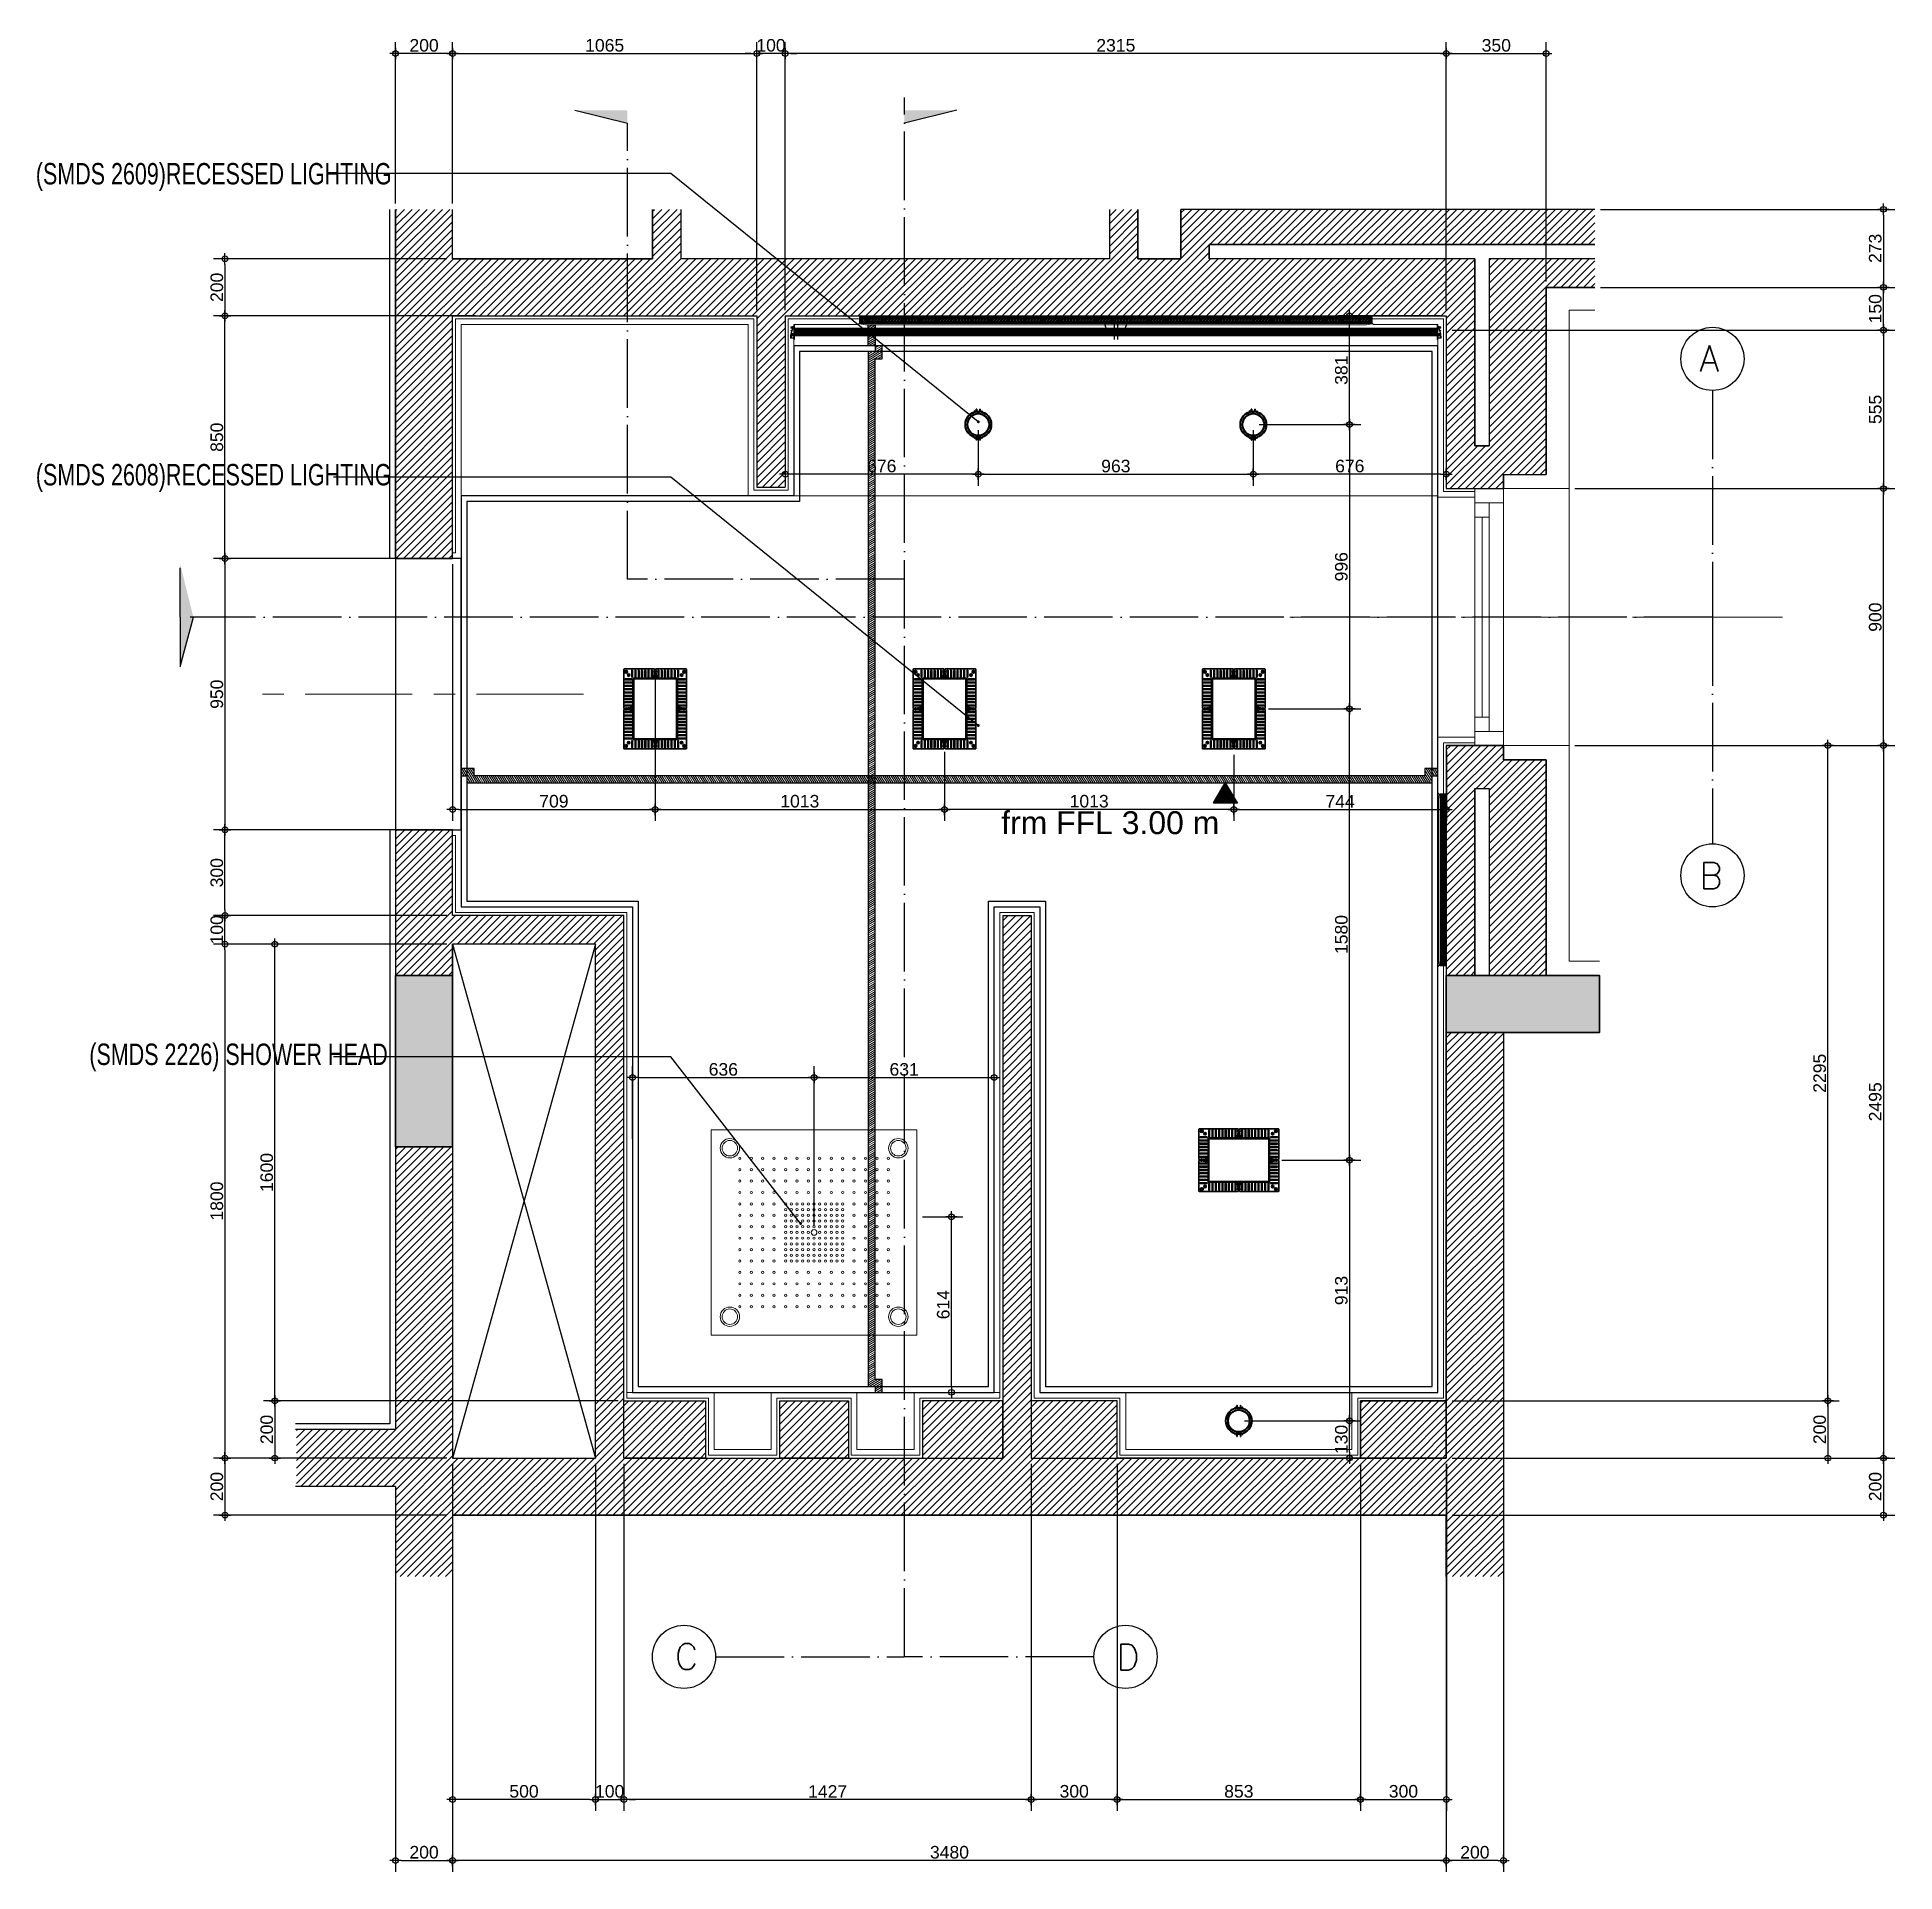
# Model space of a CAD drawing. Header units: inches. Extents: x 258415 to 640093, y 441672 to 945769.
# Drawn here: x 316766 to 323272, y 466265 to 472690 of the extents above; entities that cross this region are included whole.
import ezdxf

# ---------------------------------------------------------------- set-up
doc = ezdxf.new("R2010")
doc.units = ezdxf.units.IN
doc.header["$MEASUREMENT"] = 0
for name, pattern in [('ACAD_ISO04W100', [30, 24, -3, 0, -3]), ('CENTERX2', [4, 2.5, -0.5, 0.5, -0.5]), ('DASHDOT', [18.5, 12, -3, 0.5, -3]), ('HIDDEN', [0.375, 0.25, -0.125])]:
    doc.linetypes.add(name, pattern=pattern)
for name, color, linetype, lineweight in [('1', 1, 'Continuous', 50), ('A-GLAZ', 134, 'Continuous', 18), ('CQ Gypsum Hatch', 8, 'Continuous', 20), ('CQ Lighting', 5, 'Continuous', 0), ('CQ lighting plan', 7, 'Continuous', 0), ('CQ Marble', 6, 'Continuous', 0), ('CQ Mirror-Glass', 4, 'Continuous', 0), ('CQ plan and elev dimension', 252, 'Continuous', 35), ('CQ wooh hatch', 8, 'HIDDEN', 18), ('xref grd floor$0$A-WALL-TILE', 8, 'Continuous', 9), ('xref grd floor$0$XREF-V2-GF_COLS$0$A-COLS', 5, 'Continuous', 40), ('xref grd floor$0$XREF-V2-GF_COLS$0$A-COLS-PATT', 253, 'Continuous', 20)]:
    doc.layers.add(name, color=color, linetype=linetype, lineweight=lineweight)
for name, color, linetype in [('A-DIMESNION-1', 7, 'Continuous'), ('CQ centerline', 8, 'Continuous'), ('CQ Grg Gypsum', 41, 'Continuous'), ('CQ PANEL DIMENSION', 1, 'Continuous'), ('CQ Plaster', 1, 'Continuous'), ('CQ SANITARY WARES', 212, 'Continuous'), ('CQ text label', 3, 'Continuous'), ('CQ Wall plan', 3, 'Continuous'), ('CQ Wood Section', 60, 'Continuous'), ('CQ_callout', 34, 'Continuous'), ('ELECTRICAL', 10, 'Continuous'), ('grab bar', 7, 'Continuous'), ('Layer1', 1, 'Continuous'), ('LIGHT', 130, 'Continuous'), ('SANITARY', 252, 'Continuous'), ('xref grd floor$2$CQ Wall hatch_CHB', 8, 'Continuous')]:
    doc.layers.add(name, color=color, linetype=linetype)
doc.styles.add('DIM 50', font='romans.shx', dxfattribs={"width": 0.75, "height": 100})
doc.styles.get("Standard").update_dxf_attribs({"font": 'arial.ttf'})
doc.styles.add('STYL-CONCEPT', font='romans.shx')
doc.dimstyles.new('CQ Anno', dxfattribs={"dimscale": 40, "dimtxt": 2.2, "dimasz": 0.75, "dimexe": 1, "dimexo": 0.5, "dimgap": 0.5, "dimtad": 1, "dimrnd": 1, "dimdsep": 46, "dimtxsty": 'Standard', "dimblk": 'x-04-bw-gf-dim-50$0$DIM12', "dimcen": 0.0025, "dimdle": 0.5, "dimclrd": 8, "dimclre": 8, "dimclrt": 2, "dimazin": 2, "dimtfac": 1, "dimtix": 1, "dimtmove": 1, "dimatfit": 0, "dimfxl": 50, "dimtolj": 1, "dimtzin": 0, "dimlwd": -1, "dimarcsym": 1})
doc.dimstyles.get("Standard").update_dxf_attribs({"dimtxt": 0.18, "dimasz": 0.18, "dimexe": 0.18, "dimexo": 0.0625, "dimgap": 0.09, "dimtad": 0, "dimtih": 1, "dimtoh": 1, "dimdec": 4, "dimzin": 0, "dimdsep": 46, "dimtxsty": 'Standard', "dimcen": 0.09, "dimadec": 0, "dimazin": 0, "dimtfac": 1, "dimtdec": 4, "dimtofl": 0, "dimtmove": 0, "dimatfit": 3, "dimfxl": 1, "dimtolj": 1, "dimtzin": 0, "dimarcsym": 0})
pattern_1 = [(45, (0, 0), (-13.25825215, 13.25825215), [])]

# ---------------------------------------------------------------- blocks, each defined once
blk = doc.blocks.new('ff-12 wall plan')
at = {"layer": 'xref grd floor$0$XREF-V2-GF_COLS$0$A-COLS-PATT'}
for points in [[(308755.4, 468804.1), (308955.4, 468804.1), (308955.4, 469404.1), (308755.4, 469404.1)], [(312435.4, 469404.1), (312435.4, 469204.1), (312971.3, 469204.1), (312971.3, 469404.1)]]:
    blk.add_hatch(color=256, dxfattribs=at).paths.add_polyline_path(points)
at = {"layer": 'xref grd floor$2$CQ Wall hatch_CHB'}
h = blk.add_hatch(dxfattribs=at)
h.set_pattern_fill('ANSI31,_O', color=8, scale=150)
h.set_pattern_definition(pattern_1)
h.paths.add_polyline_path([(312955.4, 471814.1), (312955.4, 471914.1), (312585.4, 471914.1), (312585.4, 471259.1), (312535.4, 471259.1), (312535.4, 471914.1), (311605.4, 471914.1), (311605.4, 471964.1), (312955.4, 471964.1), (312955.4, 472087.3), (311505.4, 472087.3), (311505.4, 471914.1), (311355.4, 471914.1), (311355.4, 472087.3), (311255.4, 472087.3), (311255.4, 471914.1), (309755.4, 471914.1), (309755.4, 472087.3), (309655.4, 472087.3), (309655.4, 471914.1), (308955.4, 471914.1), (308955.4, 472087.3), (308755.4, 472087.3), (308755.4, 470864.1), (308955.4, 470864.1), (308955.4, 471714.1), (312435.4, 471714.1), (312435.4, 471109.1), (312635.5, 471109.1), (312635.5, 471159.1), (312785.4, 471159.1), (312785.4, 471814.1)])
h = blk.add_hatch(dxfattribs=at)
h.set_pattern_fill('ANSI31,_O', color=8, scale=150)
h.set_pattern_definition(pattern_1)
h.paths.add_polyline_path([(310020.4, 471114.1), (310120.4, 471114.1), (310120.4, 471714.1), (310020.4, 471714.1)])
h = blk.add_hatch(dxfattribs=at)
h.set_pattern_fill('ANSI31,_O', color=8, scale=150)
h.set_pattern_definition(pattern_1)
h.paths.add_polyline_path([(312785.4, 469404.1), (312785.4, 470159.1), (312635.4, 470159.1), (312635.4, 470209.1), (312435.4, 470209.1), (312435.4, 469404.1), (312535.4, 469404.1), (312535.4, 470059.1), (312585.4, 470059.1), (312585.4, 469404.1)])
h = blk.add_hatch(dxfattribs=at)
h.set_pattern_fill('ANSI31,_O', color=8, scale=150)
h.set_pattern_definition(pattern_1)
h.paths.add_polyline_path([(308955.4, 469914.1), (308755.4, 469914.1), (308755.4, 469404.1), (308955.4, 469404.1), (308955.4, 469514.1)])
h = blk.add_hatch(dxfattribs=at)
h.set_pattern_fill('ANSI31,_O', color=8, scale=150)
h.set_pattern_definition(pattern_1)
h.paths.add_polyline_path([(308955.4, 469614.1), (309555.4, 469614.1), (309555.4, 467714.1), (309455.4, 467714.1), (309455.4, 469514.1), (308955.4, 469514.1)])
h = blk.add_hatch(dxfattribs=at)
h.set_pattern_fill('ANSI31,_O', color=8, scale=150)
h.set_pattern_definition(pattern_1)
h.paths.add_polyline_path([(310882, 469614.1), (310982, 469614.1), (310982, 467714.1), (310882, 467714.1)])
h = blk.add_hatch(dxfattribs=at)
h.set_pattern_fill('ANSI31,_O', color=8, scale=150)
h.set_pattern_definition(pattern_1)
h.paths.add_polyline_path([(312635.4, 469204.1), (312635.4, 467298.6), (312435.4, 467298.6), (312435.4, 467514.1), (308955.4, 467514.1), (308955.4, 467298.6), (308755.4, 467298.6), (308755.4, 467614.1), (308408.5, 467614.1), (308408.5, 467814.1), (308755.4, 467814.1), (308755.4, 468804.1), (308955.4, 468804.1), (308955.4, 467714.1), (312435.4, 467714.1), (312435.4, 469204.1)])
h = blk.add_hatch(dxfattribs=at)
h.set_pattern_fill('ANSI31,_O', color=8, scale=150)
h.set_pattern_definition(pattern_1)
h.paths.add_polyline_path([(310882, 467914.1), (310601.3, 467914.1), (310601.3, 467714.1), (310882, 467714.1)])
h.paths.add_polyline_path([(310101.3, 467914.1), (310341.3, 467914.1), (310341.3, 467714.1), (310101.3, 467714.1)])
h.paths.add_polyline_path([(309555.4, 467914.1), (309841.3, 467914.1), (309841.3, 467714.1), (309555.4, 467714.1)])
h = blk.add_hatch(dxfattribs=at)
h.set_pattern_fill('ANSI31,_O', color=8, scale=150)
h.set_pattern_definition(pattern_1)
h.paths.add_polyline_path([(310982, 467914.1), (311282.5, 467914.1), (311282.5, 467714.1), (310982, 467714.1)])
h.paths.add_polyline_path([(312135, 467914.1), (312435.4, 467914.1), (312435.4, 467714.1), (312135, 467714.1)])
at = {"layer": 'A-GLAZ'}
for p, q in [((312585.4, 471009.1, 0), (312535.4, 471009.1, 0)), ((312560.5, 471009.1, 0), (312560.5, 470309.1, 0)), ((312585.5, 470309.1, 0), (312535.5, 470309.1, 0))]:
    blk.add_line(p, q, dxfattribs=at)
at = {"layer": 'A-GLAZ', "elevation": 0}
for points in [[(312635.5, 471109.1), (312535.4, 471109.1), (312535.4, 470209.1), (312635.5, 470209.1)], [(312635.4, 471109.1), (312535.4, 471109.1), (312535.4, 471059.1), (312635.4, 471059.1)], [(312585.5, 471059.1), (312535.5, 471059.1), (312535.4, 470259.1), (312585.5, 470259.1)], [(312635.5, 470209.1), (312535.4, 470209.1), (312535.4, 470259.1), (312635.5, 470259.1)]]:
    blk.add_lwpolyline(points, close=True, dxfattribs=at)
at = {"layer": 'CQ centerline', "linetype": 'CENTERX2', "lineweight": 0, "ltscale": 150}
for p, q in [((313612.7, 470659.1, 0), (311880, 470659.1, 0)), ((309414.2, 470389.1, 0), (308239.7, 470389.1, 0))]:
    blk.add_line(p, q, dxfattribs=at)
at = {"layer": 'CQ Plaster', "elevation": 0}
for points in [[(308755.4, 470864.1), (308735.4, 470864.1), (308735.4, 472087.3)], [(308755.4, 469914.1), (308735.4, 469914.1), (308735.4, 467834.1), (308405.4, 467834.1)]]:
    blk.add_lwpolyline(points, dxfattribs=at)
at = {"layer": 'CQ Wall plan'}
for p, q in [((308755.4, 470864.1, 0), (308755.4, 472087.3, 0)), ((309755.4, 471914.1, 0), (309755.4, 472087.3, 0)), ((311255.4, 472087.3, 0), (311255.4, 471914.1, 0)), ((312955.4, 471964.1, 0), (311605.4, 471964.1, 0)), ((311605.4, 471964.1, 0), (311605.4, 471914.1, 0)), ((311255.4, 471914.1, 0), (309755.4, 471914.1, 0)), ((312535.4, 471914.1, 0), (311605.4, 471914.1, 0)), ((312535.4, 471914.1, 0), (312535.4, 471259.1, 0)), ((312585.4, 471914.1, 0), (312585.4, 471259.1, 0)), ((312955.4, 471914.1, 0), (312585.4, 471914.1, 0)), ((312785.4, 471814.1, 0), (312785.4, 471159.1, 0)), ((312955.4, 471814.1, 0), (312785.4, 471814.1, 0)), ((312785.4, 471814.1, 0), (312955.4, 471814.1, 0)), ((308955.4, 470864.1, 0), (308955.4, 471714.1, 0)), ((310020.4, 471714.1, 0), (310020.4, 471114.1, 0)), ((310120.4, 471714.1, 0), (310120.4, 471114.1, 0)), ((312435.4, 471714.1, 0), (312435.4, 471109.1, 0)), ((312535.4, 471259.1, 0), (312585.4, 471259.1, 0)), ((312635.4, 471159.1, 0), (312635.4, 471109.1, 0)), ((312635.4, 471159.1, 0), (312785.4, 471159.1, 0)), ((310020.4, 471114.1, 0), (310120.4, 471114.1, 0)), ((312435.4, 471109.1, 0), (312635.4, 471109.1, 0)), ((308955.4, 470864.1, 0), (308755.4, 470864.1, 0)), ((312435.4, 470209.1, 0), (312635.4, 470209.1, 0)), ((312435.4, 470209.1, 0), (312435.4, 469404.1, 0)), ((312635.4, 470209.1, 0), (312635.4, 470159.1, 0)), ((312635.4, 470159.1, 0), (312785.4, 470159.1, 0)), ((312785.4, 470159.1, 0), (312785.4, 469404.1, 0)), ((312535.4, 470059.1, 0), (312535.4, 469404.1, 0)), ((312535.4, 470059.1, 0), (312585.4, 470059.1, 0)), ((312585.4, 470059.1, 0), (312585.4, 469404.1, 0)), ((308955.4, 469914.1, 0), (308755.4, 469914.1, 0)), ((308755.4, 469914.1, 0), (308755.4, 469404.1, 0)), ((308955.4, 469614.1, 0), (308955.4, 469914.1, 0)), ((310882, 469614.1, 0), (310882, 467714.1, 0)), ((310882, 469614.1, 0), (310982, 469614.1, 0)), ((310982, 469614.1, 0), (310982, 467714.1, 0)), ((308955.4, 469404.1, 0), (308955.4, 469514.1, 0)), ((312435.4, 469204.1, 0), (312435.4, 467714.1, 0)), ((312635.4, 469204.1, 0), (312635.4, 467298.6, 0)), ((308755.4, 468804.1, 0), (308755.4, 467814.1, 0)), ((308955.4, 468604.6, 0), (308955.4, 467714.1, 0)), ((308755.4, 467814.1, 0), (308405.4, 467814.1, 0)), ((308955.4, 467714.1, 0), (309455.4, 467714.1, 0)), ((309555.4, 467714.1, 0), (310882, 467714.1, 0)), ((310982, 467714.1, 0), (311201.4, 467714.1, 0)), ((311201.4, 467714.1, 0), (311301.4, 467714.1, 0)), ((311301.4, 467714.1, 0), (312435.4, 467714.1, 0)), ((308755.4, 467614.1, 0), (308405.4, 467614.1, 0)), ((308755.4, 467614.1, 0), (308755.4, 467298.6, 0)), ((308955.4, 467514.1, 0), (312435.4, 467514.1, 0)), ((308955.4, 467514.1, 0), (308955.4, 467298.6, 0)), ((312435.4, 467514.1, 0), (312435.4, 467298.6, 0))]:
    blk.add_line(p, q, dxfattribs=at)
at = {"layer": 'CQ Wall plan', "elevation": 0}
for points in [[(308755.4, 472087.3), (308755.4, 470864.1), (308955.4, 470864.1), (308955.4, 471714.1), (310020.4, 471714.1)], [(309655.4, 471914.1), (308955.4, 471914.1), (308955.4, 472087.3)], [(308955.4, 471914.1), (309655.4, 471914.1), (309655.4, 472087.3)], [(309655.4, 472087.3), (309655.4, 471914.1), (308955.4, 471914.1), (308955.4, 472087.3)], [(311255.4, 472087.3), (311255.4, 471914.1), (309755.4, 471914.1), (309755.4, 472087.3)], [(311355.4, 472087.3), (311355.4, 471914.1), (311505.4, 471914.1), (311505.4, 472087.3)], [(312955.4, 472087.3), (311505.4, 472087.3), (311505.4, 471914.1), (311355.4, 471914.1), (311355.4, 472087.3)], [(312955.4, 471914.1), (312585.4, 471914.1), (312585.4, 471259.1), (312535.4, 471259.1), (312535.4, 471914.1), (311605.4, 471914.1), (311605.4, 471964.1), (312955.4, 471964.1)], [(310120.4, 471714.1), (312435.4, 471714.1), (312435.4, 471109.1), (312635.5, 471109.1), (312635.5, 471159.1), (312785.4, 471159.1), (312785.4, 471814.1), (312955.4, 471814.1)], [(309555.4, 467714.1), (309555.4, 469614.1), (308955.4, 469614.1)], [(310982, 467714.1), (312435.4, 467714.1), (312435.4, 469204.1), (312635.4, 469204.1), (312635.4, 467298.6)], [(312435.4, 467914.1), (312135, 467914.1), (312135, 467714.1), (311308, 467714.1), (311282.5, 467714.1), (311282.5, 467914.1), (310982, 467914.1)], [(309555.4, 467714.1), (310882, 467714.1)], [(312435.4, 467298.6), (312435.4, 467514.1), (308955.4, 467514.1), (308955.4, 467298.6)]]:
    blk.add_lwpolyline(points, dxfattribs=at)
for points in [[(312785.4, 469404.1), (312785.4, 470159.1), (312635.4, 470159.1), (312635.4, 470209.1), (312435.4, 470209.1), (312435.4, 469404.1), (312535.4, 469404.1), (312535.4, 470059.1), (312585.4, 470059.1), (312585.4, 469404.1)], [(308955.4, 467714.1), (309455.4, 467714.1), (309455.4, 469514.1), (308955.4, 469514.1)], [(309455.4, 469514.1), (308955.4, 469514.1), (308955.4, 467714.1), (309455.4, 467714.1)], [(309555.4, 467914.1), (309841.3, 467914.1), (309841.3, 467714.1), (309555.4, 467714.1)], [(310101.3, 467914.1), (310341.3, 467914.1), (310341.3, 467714.1), (310101.3, 467714.1)], [(310882, 467914.1), (310601.3, 467914.1), (310601.3, 467714.1), (310882, 467714.1)], [(312135, 467914.1), (312435.4, 467914.1), (312435.4, 467714.1), (312135, 467714.1)]]:
    blk.add_lwpolyline(points, close=True, dxfattribs=at)
at = {"layer": 'xref grd floor$0$A-WALL-TILE'}
for p, q in [((312865.4, 471734.1, 0), (312865.4, 469454.1, 0)), ((312865.4, 471734.1, 0), (312955.4, 471734.1, 0)), ((312635.4, 471109.1, 0), (312865.4, 471109.1, 0)), ((312635.4, 470209.1, 0), (312865.4, 470209.1, 0)), ((312865.4, 469454.1, 0), (312971.3, 469454.1, 0))]:
    blk.add_line(p, q, dxfattribs=at)
at = {"layer": 'xref grd floor$0$XREF-V2-GF_COLS$0$A-COLS', "elevation": 0}
for points in [[(308755.4, 468804.1), (308955.4, 468804.1), (308955.4, 469404.1), (308755.4, 469404.1)], [(308755.4, 468804.1), (308955.4, 468804.1), (308955.4, 469404.1), (308755.4, 469404.1)], [(312435.4, 469404.1), (312435.4, 469204.1), (312971.3, 469204.1), (312971.3, 469404.1)]]:
    blk.add_lwpolyline(points, close=True, dxfattribs=at)
blk.add_lwpolyline([(312971.3, 469404.1), (312435.4, 469404.1), (312435.4, 469204.1), (312971.3, 469204.1)], dxfattribs=at)
at = {"layer": 'xref grd floor$2$CQ Wall hatch_CHB', "color": 8}
for p, q in [((308955.4, 469514.1, 0), (309455.4, 467714.1, 0)), ((309455.4, 469514.1, 0), (308955.4, 467714.1, 0))]:
    blk.add_line(p, q, dxfattribs=at)
blk = doc.blocks.new('ff-12 section line')
at = {"layer": 'Layer1'}
for points in [[(299570.3, 470657.6), (299753.9, 470612), (299753.9, 470657.6)], [(300907.8, 470657.6), (300724.2, 470612), (300724.2, 470657.6)], [(298188.4, 469066.1), (298234, 468882.5), (298188.4, 468882.5)], [(298188.4, 468698.9), (298234, 468882.5), (298188.4, 468882.5)]]:
    blk.add_hatch(color=256, dxfattribs=at).paths.add_polyline_path(points)
at = {"layer": 'Layer1', "linetype": 'ACAD_ISO04W100', "ltscale": 10}
for p, q in [((300724.2, 465241.2, 0), (300724.2, 470702, 0)), ((303553.9, 469676.3, 0), (303553.9, 468882.5, 0)), ((303553.9, 468882.5, 0), (298223.2, 468882.5, 0)), ((303553.9, 468882.5, 0), (303553.9, 468088.7, 0)), ((300062.7, 465241.2, 0), (300724.2, 465241.2, 0)), ((301387.8, 465241.2, 0), (300726.3, 465241.2, 0))]:
    blk.add_line(p, q, dxfattribs=at)
at = {"layer": 'Layer1'}
for p, q in [((299570.3, 470657.6, 0), (299753.9, 470612, 0)), ((300907.8, 470657.6, 0), (300724.2, 470612, 0)), ((298188.4, 468882.5, 0), (298188.4, 469055.1, 0)), ((298188.4, 468882.5, 0), (298188.4, 468710, 0)), ((298188.4, 468710, 0), (298234, 468882.5, 0))]:
    blk.add_line(p, q, dxfattribs=at)
at = {"layer": 'Layer1', "linetype": 'ACAD_ISO04W100', "ltscale": 10, "elevation": 0}
blk.add_lwpolyline([(300724.2, 469015.4), (299753.9, 469015.4), (299753.9, 470612)], dxfattribs=at)
at = {"layer": 'Layer1'}
for centre in [(303553.9, 469786.9, 0), (303553.9, 467978.1, 0), (299952.1, 465241.2, 0), (301498.5, 465241.2, 0)]:
    blk.add_circle(centre, 110.6, dxfattribs=at)
at = {"layer": 'Layer1', "style": 'STYL-CONCEPT'}
for s, p in [('A', (303507.8, 469742.3, 0)), ('B', (303507.8, 467931.4, 0))]:
    blk.add_text(s, height=91.4, dxfattribs=at).set_placement(p)
at = {"layer": 'Layer1', "char_height": 91.4, "style": 'STYL-CONCEPT'}
for s, insert, attachment_point in [('C', (299919.8, 465288, 0), 1), ('D', (301466.2, 465194.5, 0), 7)]:
    blk.add_mtext_dynamic_manual_height_columns(s, width=200.816, gutter_width=150, heights=[0], dxfattribs=dict(at, insert=insert, attachment_point=attachment_point))
blk = doc.blocks.new('ff-12 marble')
at = {"layer": 'CQ Marble'}
for p, q in [((310380.4, 471689.1, 0), (310375.4, 471684.1, 0)), ((310380.4, 471689.1, 0), (310380.4, 471704.1, 0)), ((312175.4, 471704.1, 0), (312175.4, 471689.1, 0)), ((312175.4, 471689.1, 0), (312180.4, 471684.1, 0)), ((312405.4, 471079.1, 0), (312405.4, 470239.1, 0)), ((312535.4, 471099.1, 0), (312535.4, 471079.1, 0)), ((312535.4, 470239.1, 0), (312535.4, 470219.1, 0)), ((312405.4, 470044.1, 0), (312410.4, 470039.1, 0)), ((312410.4, 470039.1, 0), (312425.4, 470039.1, 0)), ((312405.4, 469434.1, 0), (312410.4, 469439.1, 0)), ((312410.4, 469439.1, 0), (312425.4, 469439.1, 0)), ((310071.3, 467944.1, 0), (309871.3, 467944.1, 0)), ((310571.3, 467944.1, 0), (310371.3, 467944.1, 0)), ((312105, 467944.1, 0), (311312.5, 467944.1, 0))]:
    blk.add_line(p, q, dxfattribs=at)
at = {"layer": 'CQ Marble', "elevation": 0}
for points in [[(308955.4, 470884.1), (308965.4, 470884.1), (308965.4, 471704.1), (310010.4, 471704.1), (310010.4, 471104.1), (310130.4, 471104.1), (310130.4, 471704.1), (310380.4, 471704.1)], [(308955.4, 470864.1), (308985.4, 470864.1), (308985.4, 471684.1), (309990.4, 471684.1), (309990.4, 471084.1), (310150.4, 471084.1), (310150.4, 471684.1), (310375.4, 471684.1)], [(312175.4, 471704.1), (312425.4, 471704.1), (312425.4, 471099.1), (312535.4, 471099.1)], [(312180.4, 471684.1), (312405.4, 471684.1), (312405.4, 471079.1), (312535.4, 471079.1)], [(312535.4, 470239.1), (312405.4, 470239.1), (312405.4, 470044.1)], [(312535.4, 470219.1), (312425.4, 470219.1), (312425.4, 470039.1)], [(309585.4, 467944.1), (309585.4, 469644.1), (308985.4, 469644.1), (308985.4, 469914.1), (308955.4, 469914.1)], [(309565.4, 467944.1), (309565.4, 469624.1), (308965.4, 469624.1), (308965.4, 469894.1), (308955.4, 469894.1)], [(312405.4, 469434.1), (312405.4, 467944.1), (312105, 467944.1), (312105, 467744.1), (311312.5, 467744.1), (311312.5, 467944.1), (311012, 467944.1), (311012, 469644.1), (310852, 469644.1), (310852, 467944.1)], [(312425.4, 469439.1), (312425.4, 467924.1), (312125, 467924.1), (312125, 467724.1), (311292.5, 467724.1), (311292.5, 467924.1), (310992, 467924.1), (310992, 469624.1), (310872, 469624.1), (310872, 467944.1)], [(310872, 467944.1), (310872, 467924.1), (310591.3, 467924.1), (310591.3, 467724.1), (310351.3, 467724.1), (310351.3, 467924.1), (310091.3, 467924.1), (310091.3, 467724.1), (309851.3, 467724.1), (309851.3, 467924.1), (309565.4, 467924.1), (309565.4, 467944.1), (309871.3, 467944.1), (309871.3, 467744.1), (310071.3, 467744.1), (310071.3, 467944.1), (310371.3, 467944.1), (310371.3, 467744.1), (310571.3, 467744.1), (310571.3, 467944.1), (310872, 467944.1)]]:
    blk.add_lwpolyline(points, dxfattribs=at)
blk = doc.blocks.new('atenalux street W1')
at = {"layer": 'LIGHT'}
h = blk.add_hatch(color=256, dxfattribs=at)
h.dxf.hatch_style = 1
edge = h.paths.add_edge_path()
edge.add_line((189311.5, -45178.7), (189311.5, -45177.8))
edge.add_line((189311.5, -45177.8), (189310.5, -45177.8))
edge.add_arc((189310.6, -45177.2), 0.597, 94.65448, 265.34552, ccw=False)
edge.add_line((189310.5, -45176.6), (189311.5, -45176.6))
edge.add_arc((189346.3, -45230.5), 64.2, 93.40311, 122.79479, ccw=False)
edge.add_line((189342.5, -45166.5), (189342.5, -45168.1))
edge.add_line((189342.5, -45168.1), (189344, -45168.1))
edge.add_line((189344, -45168.1), (189344, -45166.9))
edge.add_line((189344, -45166.9), (189345.2, -45166.9))
edge.add_line((189345.2, -45166.9), (189345.2, -45168.1))
edge.add_line((189345.2, -45168.1), (189347.2, -45168.1))
edge.add_line((189347.2, -45168.1), (189347.2, -45166.9))
edge.add_line((189347.2, -45166.9), (189348.1, -45166.9))
edge.add_line((189348.1, -45166.9), (189348.1, -45177.1))
edge.add_arc((189347.3, -45177.1), 0.845, -180, 0, ccw=False)
edge.add_line((189346.4, -45177.1), (189346.4, -45175.4))
edge.add_line((189346.4, -45175.4), (189343.8, -45175.4))
edge.add_line((189343.8, -45175.4), (189343.8, -45176.6))
edge.add_line((189343.8, -45176.6), (189344.8, -45176.6))
edge.add_arc((189344.8, -45177.2), 0.597, -85.7489, 85.7489, ccw=False)
edge.add_line((189344.8, -45177.8), (189343.8, -45177.8))
edge.add_line((189343.8, -45177.8), (189343.8, -45178.7))
edge.add_line((189343.8, -45178.7), (189354.2, -45178.7))
edge.add_line((189354.2, -45178.7), (189354.2, -45176.9))
edge.add_line((189354.2, -45176.9), (189349.8, -45176.9))
edge.add_arc((189349.9, -45176.2), 0.655, 180.76268, 260.31903, ccw=False)
edge.add_line((189349.2, -45176.3), (189349.2, -45165.2))
edge.add_line((189349.2, -45165.2), (189343, -45165.2))
edge.add_arc((189348.1, -45237), 72, 94.06829, 108.64568)
edge.add_arc((189322.3, -45157.2), 11.9, 274.75657, 283.61312, ccw=False)
edge.add_arc((189323.2, -45168.4), 0.664, 103.98586, 271.00955, ccw=False)
edge.add_arc((189322.9, -45167.1), 0.734, 283.44219, 436.55781)
edge.add_line((189323.1, -45166.4), (189321.8, -45166.4))
edge.add_line((189321.8, -45166.4), (189321.7, -45170))
edge.add_arc((189349.1, -45240.6), 75.7, 111.17541, 117.04896)
edge.add_arc((189314.5, -45172.8), 0.398, 182.00356, 285.93567, ccw=False)
edge.add_line((189314.1, -45172.8), (189314.1, -45166.2))
edge.add_line((189314.1, -45166.2), (189312.9, -45166.2))
edge.add_line((189312.9, -45166.2), (189312.9, -45173.4))
edge.add_line((189312.9, -45173.4), (189311.7, -45173.4))
edge.add_arc((189311.8, -45172.4), 0.959, 176.01249, 268.8326, ccw=False)
edge.add_line((189310.8, -45172.4), (189310.8, -45171.3))
edge.add_line((189310.8, -45171.3), (189311.3, -45171.3))
edge.add_line((189311.3, -45171.3), (189311.3, -45170.8))
edge.add_line((189311.3, -45170.8), (189310.8, -45170.8))
edge.add_line((189310.8, -45170.8), (189310.8, -45170.3))
edge.add_line((189310.8, -45170.3), (189311.3, -45170.3))
edge.add_line((189311.3, -45170.3), (189311.3, -45169.8))
edge.add_line((189311.3, -45169.8), (189310.8, -45169.8))
edge.add_line((189310.8, -45169.8), (189310.8, -45169.3))
edge.add_line((189310.8, -45169.3), (189311.3, -45169.3))
edge.add_line((189311.3, -45169.3), (189311.3, -45168.8))
edge.add_line((189311.3, -45168.8), (189310.8, -45168.8))
edge.add_line((189310.8, -45168.8), (189310.8, -45168.3))
edge.add_line((189310.8, -45168.3), (189311.3, -45168.3))
edge.add_line((189311.3, -45168.3), (189311.3, -45167.8))
edge.add_line((189311.3, -45167.8), (189310.8, -45167.8))
edge.add_line((189310.8, -45167.8), (189310.9, -45166.2))
edge.add_line((189310.9, -45166.2), (189309.7, -45166.2))
edge.add_line((189309.7, -45166.2), (189309.7, -45166.8))
edge.add_arc((189309.8, -45167.4), 0.61, 91.00982, 185.08147)
edge.add_arc((189309.7, -45167.5), 0.56, 180.39474, 273.8019)
edge.add_line((189309.7, -45168), (189309.7, -45172.4))
edge.add_line((189309.7, -45172.4), (189308.6, -45172.4))
edge.add_line((189308.6, -45172.4), (189308.6, -45174))
edge.add_line((189308.6, -45174), (189310.4, -45174))
edge.add_arc((189310.4, -45174.6), 0.631, -90, 90, ccw=False)
edge.add_line((189310.4, -45175.3), (189308.9, -45175.3))
edge.add_line((189308.9, -45175.3), (189308.9, -45176.9))
edge.add_line((189308.9, -45176.9), (189301.2, -45176.9))
edge.add_line((189301.2, -45176.9), (189301.2, -45178.7))
edge.add_line((189301.2, -45178.7), (189311.5, -45178.7))
at = {"layer": 'LIGHT', "lineweight": 0}
for p, q in [((189342.2, -45172.1), (189331.5, -45172.1)), ((189336.8, -45166.7), (189336.8, -45177.4))]:
    blk.add_line(p, q, dxfattribs=at)
blk.add_lwpolyline([(189311.5, -45178.7), (189311.5, -45177.8), (189310.5, -45177.8, -0.921894), (189310.5, -45176.6), (189311.5, -45176.6, -0.128953), (189342.5, -45166.5), (189342.5, -45168.1), (189344, -45168.1), (189344, -45166.9), (189345.2, -45166.9), (189345.2, -45168.1), (189347.2, -45168.1), (189347.2, -45166.9), (189348.1, -45166.9), (189348.1, -45177.1, -1), (189346.4, -45177.1), (189346.4, -45175.4), (189343.8, -45175.4), (189343.8, -45176.6), (189344.8, -45176.6, -0.928427), (189344.8, -45177.8), (189343.8, -45177.8), (189343.8, -45178.7), (189354.2, -45178.7), (189354.2, -45176.9), (189349.8, -45176.9, -0.36178), (189349.2, -45176.3), (189349.2, -45165.2), (189343, -45165.2, 0.063692), (189325.1, -45168.8, -0.038663), (189323.3, -45169.1, -0.89272), (189323.1, -45167.8, 0.789155), (189323.1, -45166.4), (189321.8, -45166.4), (189321.7, -45170, 0.025634), (189314.6, -45173.2, -0.487366), (189314.1, -45172.8), (189314.1, -45166.2), (189312.9, -45166.2), (189312.9, -45173.4), (189311.7, -45173.4, -0.428704), (189310.8, -45172.4), (189310.8, -45171.3), (189311.3, -45171.3), (189311.3, -45170.8), (189310.8, -45170.8), (189310.8, -45170.3), (189311.3, -45170.3), (189311.3, -45169.8), (189310.8, -45169.8), (189310.8, -45169.3), (189311.3, -45169.3), (189311.3, -45168.8), (189310.8, -45168.8), (189310.8, -45168.3), (189311.3, -45168.3), (189311.3, -45167.8), (189310.8, -45167.8), (189310.9, -45166.2), (189309.7, -45166.2), (189309.7, -45166.8, 0.435184), (189309.2, -45167.5, 0.43174), (189309.7, -45168), (189309.7, -45172.4), (189308.6, -45172.4), (189308.6, -45174), (189310.4, -45174, -1), (189310.4, -45175.3), (189308.9, -45175.3), (189308.9, -45176.9), (189301.2, -45176.9), (189301.2, -45178.7), (189311.5, -45178.7)], format="xyb", dxfattribs=at)
blk.add_lwpolyline([(189310.8, -45176.8), (189344.6, -45176.8), (189344.6, -45177.8), (189310.8, -45177.8)], close=True, dxfattribs=at)
blk.add_circle((189336.8, -45172.1), 4, dxfattribs=at)
blk = doc.blocks.new('2 gong outlet')
at = {"layer": 'ELECTRICAL'}
for p, q in [((-27970, 39017), (-27970, 39133)), ((-27947, 39017), (-27947, 39133)), ((-27833, 39017), (-28083, 39017))]:
    blk.add_line(p, q, dxfattribs=at)
blk.add_arc((-27958, 39017), 75, 0, 180, dxfattribs=at)
blk = doc.blocks.new('vanity mirror ff-12')
at = {"layer": 'CQ wooh hatch', "linetype": 'ByBlock'}
h = blk.add_hatch(dxfattribs=at)
h.set_pattern_fill('ANSI31', color=256, scale=30, angle=-180)
h.set_pattern_definition([(225, (-192844.607, 907538.209), (2.65165043, -2.65165043), [])])
h.paths.add_polyline_path([(312175.4, 471689.1), (312175.4, 471709.1), (310380.4, 471709.1), (310380.4, 471689.1)])
at = {"layer": 'CQ Mirror-Glass', "elevation": 0}
blk.add_lwpolyline([(311549.6, 471683.1), (312155.4, 471683.1, 0.03724), (312155.5, 471683.1), (312175.4, 471686.1), (312175.4, 471689.1), (311549.6, 471689.1), (310380.4, 471689.1), (310380.4, 471686.1), (310400.3, 471683.1, 0.03724), (310400.4, 471683.1)], format="xyb", close=True, dxfattribs=at)
at = {"layer": 'CQ Wood Section', "elevation": 0}
blk.add_lwpolyline([(312175.4, 471689.1), (312175.4, 471709.1), (310380.4, 471709.1), (310380.4, 471689.1)], close=True, dxfattribs=at)
blk = doc.blocks.new('axor shower heaven 720')
at = {"layer": 'SANITARY', "lineweight": 0, "elevation": 0}
blk.add_lwpolyline([(3771.5, 1746.5), (4491.5, 1746.5), (4491.5, 1026.5), (3771.5, 1026.5)], close=True, dxfattribs=at)
at = {"layer": 'SANITARY', "lineweight": 0}
for centre, radius in [((3836.5, 1681.5, 0), 33.9), ((3836.5, 1681.5, 0), 27.1), ((4426.5, 1681.5, 0), 33.9), ((4426.5, 1681.5, 0), 27.1), ((3871.5, 1646.5, 0), 4), ((3911.5, 1646.5, 0), 4), ((3951.5, 1646.5, 0), 4), ((3991.5, 1646.5, 0), 4), ((4031.5, 1646.5, 0), 4), ((4071.5, 1646.5, 0), 4), ((4111.5, 1646.5, 0), 4), ((4151.5, 1646.5, 0), 4), ((4191.5, 1646.5, 0), 4), ((4231.5, 1646.5, 0), 4), ((4271.5, 1646.5, 0), 4), ((4311.5, 1646.5, 0), 4), ((4351.5, 1646.5, 0), 4), ((4391.5, 1646.5, 0), 4), ((3871.5, 1606.5, 0), 4), ((3871.5, 1566.5, 0), 4), ((3911.5, 1606.5, 0), 4), ((3911.5, 1566.5, 0), 4), ((3951.5, 1606.5, 0), 4), ((3951.5, 1566.5, 0), 4), ((3991.5, 1606.5, 0), 4), ((3991.5, 1566.5, 0), 4), ((4031.5, 1606.5, 0), 4), ((4031.5, 1566.5, 0), 4), ((4071.5, 1606.5, 0), 4), ((4071.5, 1566.5, 0), 4), ((4111.5, 1606.5, 0), 4), ((4111.5, 1566.5, 0), 4), ((4151.5, 1606.5, 0), 4), ((4151.5, 1566.5, 0), 4), ((4191.5, 1606.5, 0), 4), ((4191.5, 1566.5, 0), 4), ((4231.5, 1606.5, 0), 4), ((4231.5, 1566.5, 0), 4), ((4271.5, 1606.5, 0), 4), ((4271.5, 1566.5, 0), 4), ((4311.5, 1606.5, 0), 4), ((4311.5, 1566.5, 0), 4), ((4351.5, 1606.5, 0), 4), ((4351.5, 1566.5, 0), 4), ((4391.5, 1606.5, 0), 4), ((4391.5, 1566.5, 0), 4), ((3871.5, 1526.5, 0), 4), ((3911.5, 1526.5, 0), 4), ((3951.5, 1526.5, 0), 4), ((3991.5, 1526.5, 0), 4), ((4031.5, 1526.5, 0), 4), ((4071.5, 1526.5, 0), 4), ((4111.5, 1526.5, 0), 4), ((4151.5, 1526.5, 0), 4), ((4191.5, 1526.5, 0), 4), ((4231.5, 1526.5, 0), 4), ((4271.5, 1526.5, 0), 4), ((4311.5, 1526.5, 0), 4), ((4311.5, 1526.5, 0), 4), ((4351.5, 1526.5, 0), 4), ((4351.5, 1526.5, 0), 4), ((4391.5, 1526.5, 0), 4), ((4391.5, 1526.5, 0), 4), ((3871.5, 1486.5, 0), 4), ((3871.5, 1446.5, 0), 4), ((3911.5, 1486.5, 0), 4), ((3911.5, 1446.5, 0), 4), ((3951.5, 1486.5, 0), 4), ((3951.5, 1446.5, 0), 4), ((3991.5, 1486.5, 0), 4), ((3991.5, 1446.5, 0), 4), ((4031.5, 1486.5, 0), 4), ((4031.5, 1466.5, 0), 4), ((4031.5, 1446.5, 0), 4), ((4051.5, 1486.5, 0), 4), ((4051.5, 1466.5, 0), 4), ((4051.5, 1446.5, 0), 4), ((4071.5, 1486.5, 0), 4), ((4071.5, 1466.5, 0), 4), ((4071.5, 1446.5, 0), 4), ((4091.5, 1486.5, 0), 4), ((4091.5, 1466.5, 0), 4), ((4091.5, 1446.5, 0), 4), ((4111.5, 1486.5, 0), 4), ((4111.5, 1466.5, 0), 4), ((4111.5, 1446.5, 0), 4), ((4131.5, 1486.5, 0), 4), ((4131.5, 1466.5, 0), 4), ((4131.5, 1446.5, 0), 4), ((4151.5, 1486.5, 0), 4), ((4151.5, 1466.5, 0), 4), ((4151.5, 1446.5, 0), 4), ((4171.5, 1486.5, 0), 4), ((4171.5, 1466.5, 0), 4), ((4171.5, 1446.5, 0), 4), ((4191.5, 1486.5, 0), 4), ((4191.5, 1466.5, 0), 4), ((4191.5, 1446.5, 0), 4), ((4211.5, 1486.5, 0), 4), ((4211.5, 1466.5, 0), 4), ((4211.5, 1446.5, 0), 4), ((4231.5, 1486.5, 0), 4), ((4231.5, 1466.5, 0), 4), ((4231.5, 1446.5, 0), 4), ((4271.5, 1486.5, 0), 4), ((4271.5, 1446.5, 0), 4), ((4311.5, 1486.5, 0), 4), ((4311.5, 1446.5, 0), 4), ((4351.5, 1486.5, 0), 4), ((4351.5, 1446.5, 0), 4), ((4391.5, 1486.5, 0), 4), ((4391.5, 1446.5, 0), 4), ((3871.5, 1406.5, 0), 4), ((3871.5, 1366.5, 0), 4), ((3911.5, 1406.5, 0), 4), ((3911.5, 1366.5, 0), 4), ((3951.5, 1406.5, 0), 4), ((3951.5, 1366.5, 0), 4), ((3991.5, 1406.5, 0), 4), ((3991.5, 1366.5, 0), 4), ((4031.5, 1426.5, 0), 4), ((4031.5, 1406.5, 0), 4), ((4031.5, 1386.5, 0), 4), ((4031.5, 1366.5, 0), 4), ((4051.5, 1426.5, 0), 4), ((4051.5, 1406.5, 0), 4), ((4051.5, 1386.5, 0), 4), ((4051.5, 1366.5, 0), 4), ((4071.5, 1426.5, 0), 4), ((4071.5, 1406.5, 0), 4), ((4071.5, 1386.5, 0), 4), ((4071.5, 1366.5, 0), 4), ((4091.5, 1426.5, 0), 4), ((4091.5, 1406.5, 0), 4), ((4091.5, 1386.5, 0), 4), ((4091.5, 1366.5, 0), 4), ((4111.5, 1426.5, 0), 4), ((4111.5, 1406.5, 0), 4), ((4111.5, 1386.5, 0), 4), ((4111.5, 1366.5, 0), 4), ((4131.5, 1386.5, 0), 10), ((4131.5, 1426.5, 0), 4), ((4131.5, 1406.5, 0), 4), ((4131.5, 1366.5, 0), 4), ((4151.5, 1426.5, 0), 4), ((4151.5, 1406.5, 0), 4), ((4151.5, 1386.5, 0), 4), ((4151.5, 1366.5, 0), 4), ((4171.5, 1426.5, 0), 4), ((4171.5, 1406.5, 0), 4), ((4171.5, 1386.5, 0), 4), ((4171.5, 1366.5, 0), 4), ((4191.5, 1426.5, 0), 4), ((4191.5, 1406.5, 0), 4), ((4191.5, 1386.5, 0), 4), ((4191.5, 1366.5, 0), 4), ((4211.5, 1426.5, 0), 4), ((4211.5, 1406.5, 0), 4), ((4211.5, 1386.5, 0), 4), ((4211.5, 1366.5, 0), 4), ((4231.5, 1426.5, 0), 4), ((4231.5, 1406.5, 0), 4), ((4231.5, 1386.5, 0), 4), ((4231.5, 1366.5, 0), 4), ((4271.5, 1406.5, 0), 4), ((4271.5, 1366.5, 0), 4), ((4311.5, 1406.5, 0), 4), ((4311.5, 1366.5, 0), 4), ((4351.5, 1406.5, 0), 4), ((4351.5, 1366.5, 0), 4), ((4391.5, 1406.5, 0), 4), ((4391.5, 1366.5, 0), 4), ((3871.5, 1326.5, 0), 4), ((3911.5, 1326.5, 0), 4), ((3951.5, 1326.5, 0), 4), ((3991.5, 1326.5, 0), 4), ((4031.5, 1346.5, 0), 4), ((4031.5, 1326.5, 0), 4), ((4031.5, 1306.5, 0), 4), ((4051.5, 1346.5, 0), 4), ((4051.5, 1326.5, 0), 4), ((4051.5, 1306.5, 0), 4), ((4071.5, 1346.5, 0), 4), ((4071.5, 1326.5, 0), 4), ((4071.5, 1306.5, 0), 4), ((4091.5, 1346.5, 0), 4), ((4091.5, 1326.5, 0), 4), ((4091.5, 1306.5, 0), 4), ((4111.5, 1346.5, 0), 4), ((4111.5, 1326.5, 0), 4), ((4111.5, 1306.5, 0), 4), ((4131.5, 1346.5, 0), 4), ((4131.5, 1326.5, 0), 4), ((4131.5, 1306.5, 0), 4), ((4151.5, 1346.5, 0), 4), ((4151.5, 1326.5, 0), 4), ((4151.5, 1306.5, 0), 4), ((4171.5, 1346.5, 0), 4), ((4171.5, 1326.5, 0), 4), ((4171.5, 1306.5, 0), 4), ((4191.5, 1346.5, 0), 4), ((4191.5, 1326.5, 0), 4), ((4191.5, 1306.5, 0), 4), ((4211.5, 1346.5, 0), 4), ((4211.5, 1326.5, 0), 4), ((4211.5, 1306.5, 0), 4), ((4231.5, 1346.5, 0), 4), ((4231.5, 1326.5, 0), 4), ((4231.5, 1306.5, 0), 4), ((4271.5, 1326.5, 0), 4), ((4311.5, 1326.5, 0), 4), ((4351.5, 1326.5, 0), 4), ((4391.5, 1326.5, 0), 4), ((3871.5, 1286.5, 0), 4), ((3871.5, 1246.5, 0), 4), ((3911.5, 1286.5, 0), 4), ((3911.5, 1246.5, 0), 4), ((3951.5, 1286.5, 0), 4), ((3951.5, 1246.5, 0), 4), ((3991.5, 1286.5, 0), 4), ((3991.5, 1246.5, 0), 4), ((4031.5, 1286.5, 0), 4), ((4031.5, 1246.5, 0), 4), ((4051.5, 1286.5, 0), 4), ((4071.5, 1286.5, 0), 4), ((4071.5, 1246.5, 0), 4), ((4091.5, 1286.5, 0), 4), ((4111.5, 1286.5, 0), 4), ((4111.5, 1246.5, 0), 4), ((4131.5, 1286.5, 0), 4), ((4151.5, 1286.5, 0), 4), ((4151.5, 1246.5, 0), 4), ((4171.5, 1286.5, 0), 4), ((4191.5, 1286.5, 0), 4), ((4191.5, 1246.5, 0), 4), ((4211.5, 1286.5, 0), 4), ((4231.5, 1286.5, 0), 4), ((4231.5, 1246.5, 0), 4), ((4271.5, 1286.5, 0), 4), ((4271.5, 1246.5, 0), 4), ((4311.5, 1286.5, 0), 4), ((4311.5, 1246.5, 0), 4), ((4351.5, 1286.5, 0), 4), ((4351.5, 1246.5, 0), 4), ((4391.5, 1286.5, 0), 4), ((4391.5, 1246.5, 0), 4), ((3871.5, 1206.5, 0), 4), ((3911.5, 1206.5, 0), 4), ((3951.5, 1206.5, 0), 4), ((3991.5, 1206.5, 0), 4), ((4031.5, 1206.5, 0), 4), ((4071.5, 1206.5, 0), 4), ((4111.5, 1206.5, 0), 4), ((4151.5, 1206.5, 0), 4), ((4191.5, 1206.5, 0), 4), ((4231.5, 1206.5, 0), 4), ((4271.5, 1206.5, 0), 4), ((4311.5, 1206.5, 0), 4), ((4351.5, 1206.5, 0), 4), ((4391.5, 1206.5, 0), 4), ((3836.5, 1091.5, 0), 33.9), ((3836.5, 1091.5, 0), 27.1), ((3871.5, 1166.5, 0), 4), ((3871.5, 1126.5, 0), 4), ((3911.5, 1166.5, 0), 4), ((3911.5, 1126.5, 0), 4), ((3951.5, 1166.5, 0), 4), ((3951.5, 1126.5, 0), 4), ((3991.5, 1166.5, 0), 4), ((3991.5, 1126.5, 0), 4), ((4031.5, 1166.5, 0), 4), ((4031.5, 1126.5, 0), 4), ((4071.5, 1166.5, 0), 4), ((4071.5, 1126.5, 0), 4), ((4111.5, 1166.5, 0), 4), ((4111.5, 1126.5, 0), 4), ((4151.5, 1166.5, 0), 4), ((4151.5, 1126.5, 0), 4), ((4191.5, 1166.5, 0), 4), ((4191.5, 1126.5, 0), 4), ((4231.5, 1166.5, 0), 4), ((4231.5, 1126.5, 0), 4), ((4271.5, 1166.5, 0), 4), ((4271.5, 1126.5, 0), 4), ((4311.5, 1166.5, 0), 4), ((4311.5, 1126.5, 0), 4), ((4351.5, 1166.5, 0), 4), ((4351.5, 1126.5, 0), 4), ((4391.5, 1166.5, 0), 4), ((4391.5, 1126.5, 0), 4), ((4426.5, 1091.5, 0), 33.9), ((4426.5, 1091.5, 0), 27.1)]:
    blk.add_circle(centre, radius, dxfattribs=at)
blk = doc.blocks.new('T.HC0E0.HQ12 top')
at = {"layer": 'CQ Lighting', "color": 1, "lineweight": 35}
for p, q in [((441350, 519250.2), (441350, 519354.8)), ((441350.2, 519250.2), (441350.2, 519354.8)), ((441352, 519356.8), (441486.6, 519356.8)), ((441352, 519356.7), (441486.6, 519356.7)), ((441385.3, 519328.8), (441385.3, 519351.7)), ((441385.4, 519328.8), (441385.4, 519351.7)), ((441387.7, 519328.8), (441387.7, 519351.7)), ((441387.8, 519328.8), (441387.8, 519351.7)), ((441396.8, 519328.8), (441396.8, 519351.7)), ((441396.9, 519328.8), (441396.9, 519351.7)), ((441399.2, 519328.8), (441399.2, 519351.7)), ((441399.3, 519328.8), (441399.3, 519351.7)), ((441408.3, 519328.8), (441408.3, 519351.7)), ((441408.4, 519328.8), (441408.4, 519351.7)), ((441410.7, 519328.8), (441410.7, 519351.7)), ((441410.8, 519328.8), (441410.8, 519351.7)), ((441419.8, 519328.8), (441419.8, 519351.7)), ((441419.9, 519328.8), (441419.9, 519351.7)), ((441422.2, 519328.8), (441422.2, 519351.7)), ((441422.3, 519328.8), (441422.3, 519351.7)), ((441431.3, 519328.8), (441431.3, 519351.7)), ((441431.4, 519328.8), (441431.4, 519351.7)), ((441433.7, 519328.8), (441433.7, 519351.7)), ((441433.8, 519328.8), (441433.8, 519351.7)), ((441442.8, 519328.8), (441442.8, 519351.7)), ((441442.9, 519328.8), (441442.9, 519351.7)), ((441445.2, 519328.8), (441445.2, 519351.7)), ((441445.3, 519328.8), (441445.3, 519351.7)), ((441454.3, 519328.8), (441454.3, 519351.7)), ((441454.4, 519328.8), (441454.4, 519351.7)), ((441456.7, 519328.8), (441456.7, 519351.7)), ((441456.8, 519328.8), (441456.8, 519351.7)), ((441465.8, 519328.8), (441465.8, 519351.7)), ((441465.9, 519328.8), (441465.9, 519351.7)), ((441468.2, 519328.8), (441468.2, 519351.7)), ((441468.3, 519328.8), (441468.3, 519351.7)), ((441477.3, 519328.8), (441477.3, 519351.7)), ((441477.4, 519328.8), (441477.4, 519351.7)), ((441479.7, 519328.8), (441479.7, 519351.7)), ((441479.8, 519328.8), (441479.8, 519351.7)), ((441493.5, 519356.8), (441628, 519356.8)), ((441493.5, 519356.7), (441628, 519356.7)), ((441500.3, 519328.8), (441500.3, 519351.7)), ((441500.4, 519328.8), (441500.4, 519351.7)), ((441502.7, 519328.8), (441502.7, 519351.7)), ((441502.8, 519328.8), (441502.8, 519351.7)), ((441511.8, 519328.8), (441511.8, 519351.7)), ((441511.9, 519328.8), (441511.9, 519351.7)), ((441514.2, 519328.8), (441514.2, 519351.7)), ((441514.3, 519328.8), (441514.3, 519351.7)), ((441523.3, 519328.8), (441523.3, 519351.7)), ((441523.4, 519328.8), (441523.4, 519351.7)), ((441525.7, 519328.8), (441525.7, 519351.7)), ((441525.8, 519328.8), (441525.8, 519351.7)), ((441534.8, 519328.8), (441534.8, 519351.7)), ((441534.9, 519328.8), (441534.9, 519351.7)), ((441537.2, 519328.8), (441537.2, 519351.7)), ((441537.3, 519328.8), (441537.3, 519351.7)), ((441546.3, 519328.8), (441546.3, 519351.7)), ((441546.4, 519328.8), (441546.4, 519351.7)), ((441548.7, 519328.8), (441548.7, 519351.7)), ((441548.8, 519328.8), (441548.8, 519351.7)), ((441557.8, 519328.8), (441557.8, 519351.7)), ((441557.9, 519328.8), (441557.9, 519351.7)), ((441560.2, 519328.8), (441560.2, 519351.7)), ((441560.3, 519328.8), (441560.3, 519351.7)), ((441569.3, 519328.8), (441569.3, 519351.7)), ((441569.4, 519328.8), (441569.4, 519351.7)), ((441571.7, 519328.8), (441571.7, 519351.7)), ((441571.8, 519328.8), (441571.8, 519351.7)), ((441580.8, 519328.8), (441580.8, 519351.7)), ((441580.9, 519328.8), (441580.9, 519351.7)), ((441583.2, 519328.8), (441583.2, 519351.7)), ((441583.3, 519328.8), (441583.3, 519351.7)), ((441592.3, 519328.8), (441592.3, 519351.7)), ((441592.4, 519328.8), (441592.4, 519351.7)), ((441594.7, 519328.8), (441594.7, 519351.7)), ((441594.8, 519328.8), (441594.8, 519351.7)), ((441629.9, 519354.8), (441629.9, 519250.2)), ((441630, 519354.8), (441630, 519250.2)), ((441355.2, 519328.6), (441378.1, 519328.6)), ((441355.2, 519328.5), (441378.1, 519328.5)), ((441355.2, 519326.2), (441378.1, 519326.2)), ((441355.2, 519326), (441378.1, 519326)), ((441355.2, 519317.1), (441378.1, 519317.1)), ((441355.2, 519317), (441378.1, 519317)), ((441355.2, 519314.7), (441378.1, 519314.7)), ((441355.2, 519314.5), (441378.1, 519314.5)), ((441355.2, 519305.6), (441378.1, 519305.6)), ((441355.2, 519305.5), (441378.1, 519305.5)), ((441355.2, 519303.2), (441378.1, 519303.2)), ((441355.2, 519303), (441378.1, 519303)), ((441355.2, 519294.1), (441378.1, 519294.1)), ((441355.2, 519294), (441378.1, 519294)), ((441355.2, 519291.7), (441378.1, 519291.7)), ((441355.2, 519291.5), (441378.1, 519291.5)), ((441382.2, 519321.7), (441382.2, 519172)), ((441383.3, 519321.7), (441383.3, 519172)), ((441383.7, 519321.7), (441383.7, 519172)), ((441384.2, 519296.8), (441384.2, 519266.3)), ((441384.9, 519321.4), (441384.9, 519172.2)), ((441385, 519321.3), (441385, 519172.3)), ((441594.9, 519324.6), (441385.2, 519324.6)), ((441594.9, 519323.5), (441385.2, 519323.5)), ((441594.9, 519323.2), (441385.2, 519323.2)), ((441413.3, 519322.6), (441385.2, 519322.6)), ((441594.6, 519321.9), (441385.4, 519321.9)), ((441594.5, 519321.8), (441385.5, 519321.8)), ((441478.5, 519322.6), (441416, 519322.6)), ((441594.9, 519322.6), (441566.8, 519322.6)), ((441595, 519172.3), (441595, 519321.3)), ((441595.1, 519172.2), (441595.1, 519321.4)), ((441595.8, 519266.3), (441595.8, 519296.8)), ((441596.4, 519172), (441596.4, 519321.7)), ((441596.8, 519172), (441596.8, 519321.7)), ((441597.8, 519172), (441597.8, 519321.7)), ((441602, 519328.6), (441624.9, 519328.6)), ((441602, 519328.5), (441624.9, 519328.5)), ((441602, 519326.2), (441624.9, 519326.2)), ((441602, 519326), (441624.9, 519326)), ((441602, 519317.1), (441624.9, 519317.1)), ((441602, 519317), (441624.9, 519317)), ((441602, 519314.7), (441624.9, 519314.7)), ((441602, 519314.5), (441624.9, 519314.5)), ((441602, 519305.6), (441624.9, 519305.6)), ((441602, 519305.5), (441624.9, 519305.5)), ((441602, 519303.2), (441624.9, 519303.2)), ((441602, 519303), (441624.9, 519303)), ((441602, 519294.1), (441624.9, 519294.1)), ((441602, 519294), (441624.9, 519294)), ((441602, 519291.7), (441624.9, 519291.7)), ((441602, 519291.5), (441624.9, 519291.5)), ((441350, 519138.8), (441350, 519243.4)), ((441350.2, 519138.8), (441350.2, 519243.4)), ((441355.2, 519282.6), (441378.1, 519282.6)), ((441355.2, 519282.5), (441378.1, 519282.5)), ((441355.2, 519280.2), (441378.1, 519280.2)), ((441355.2, 519280), (441378.1, 519280)), ((441355.2, 519271.1), (441378.1, 519271.1)), ((441355.2, 519271), (441378.1, 519271)), ((441355.2, 519268.7), (441378.1, 519268.7)), ((441355.2, 519268.5), (441378.1, 519268.5)), ((441355.2, 519259.6), (441378.1, 519259.6)), ((441355.2, 519259.5), (441378.1, 519259.5)), ((441355.2, 519257.2), (441378.1, 519257.2)), ((441355.2, 519257), (441378.1, 519257)), ((441355.2, 519236.6), (441378.1, 519236.6)), ((441355.2, 519236.5), (441378.1, 519236.5)), ((441355.2, 519234.2), (441378.1, 519234.2)), ((441355.2, 519234), (441378.1, 519234)), ((441355.2, 519225.1), (441378.1, 519225.1)), ((441355.2, 519225), (441378.1, 519225)), ((441355.2, 519222.7), (441378.1, 519222.7)), ((441355.2, 519222.5), (441378.1, 519222.5)), ((441384.2, 519227.3), (441384.2, 519196.9)), ((441595.8, 519196.9), (441595.8, 519227.3)), ((441602, 519282.6), (441624.9, 519282.6)), ((441602, 519282.5), (441624.9, 519282.5)), ((441602, 519280.2), (441624.9, 519280.2)), ((441602, 519280), (441624.9, 519280)), ((441602, 519271.1), (441624.9, 519271.1)), ((441602, 519271), (441624.9, 519271)), ((441602, 519268.7), (441624.9, 519268.7)), ((441602, 519268.5), (441624.9, 519268.5)), ((441602, 519259.6), (441624.9, 519259.6)), ((441602, 519259.5), (441624.9, 519259.5)), ((441602, 519257.2), (441624.9, 519257.2)), ((441602, 519257), (441624.9, 519257)), ((441602, 519236.6), (441624.9, 519236.6)), ((441602, 519236.5), (441624.9, 519236.5)), ((441602, 519234.2), (441624.9, 519234.2)), ((441602, 519234), (441624.9, 519234)), ((441602, 519225.1), (441624.9, 519225.1)), ((441602, 519225), (441624.9, 519225)), ((441602, 519222.7), (441624.9, 519222.7)), ((441602, 519222.5), (441624.9, 519222.5)), ((441629.9, 519243.4), (441629.9, 519138.8)), ((441630, 519243.4), (441630, 519138.8)), ((441355.2, 519213.6), (441378.1, 519213.6)), ((441355.2, 519213.5), (441378.1, 519213.5)), ((441355.2, 519211.2), (441378.1, 519211.2)), ((441355.2, 519211), (441378.1, 519211)), ((441355.2, 519202.1), (441378.1, 519202.1)), ((441355.2, 519202), (441378.1, 519202)), ((441355.2, 519199.7), (441378.1, 519199.7)), ((441355.2, 519199.5), (441378.1, 519199.5)), ((441355.2, 519190.6), (441378.1, 519190.6)), ((441355.2, 519190.5), (441378.1, 519190.5)), ((441355.2, 519188.2), (441378.1, 519188.2)), ((441355.2, 519188), (441378.1, 519188)), ((441355.2, 519179.1), (441378.1, 519179.1)), ((441355.2, 519179), (441378.1, 519179)), ((441355.2, 519176.7), (441378.1, 519176.7)), ((441355.2, 519176.5), (441378.1, 519176.5)), ((441355.2, 519167.6), (441378.1, 519167.6)), ((441355.2, 519167.5), (441378.1, 519167.5)), ((441355.2, 519165.2), (441378.1, 519165.2)), ((441355.2, 519165), (441378.1, 519165)), ((441385.2, 519171), (441413.3, 519171)), ((441385.2, 519170.5), (441594.9, 519170.5)), ((441385.2, 519170.1), (441594.9, 519170.1)), ((441385.2, 519169), (441594.9, 519169)), ((441385.3, 519142), (441385.3, 519164.9)), ((441385.4, 519171.7), (441594.6, 519171.7)), ((441385.4, 519142), (441385.4, 519164.9)), ((441385.5, 519171.8), (441594.5, 519171.8)), ((441387.7, 519142), (441387.7, 519164.9)), ((441387.8, 519142), (441387.8, 519164.9)), ((441396.8, 519142), (441396.8, 519164.9)), ((441396.9, 519142), (441396.9, 519164.9)), ((441399.2, 519142), (441399.2, 519164.9)), ((441399.3, 519142), (441399.3, 519164.9)), ((441408.3, 519142), (441408.3, 519164.9)), ((441408.4, 519142), (441408.4, 519164.9)), ((441410.7, 519142), (441410.7, 519164.9)), ((441410.8, 519142), (441410.8, 519164.9)), ((441419.8, 519142), (441419.8, 519164.9)), ((441419.9, 519142), (441419.9, 519164.9)), ((441422.2, 519142), (441422.2, 519164.9)), ((441422.3, 519142), (441422.3, 519164.9)), ((441431.3, 519142), (441431.3, 519164.9)), ((441431.4, 519142), (441431.4, 519164.9)), ((441433.7, 519142), (441433.7, 519164.9)), ((441433.8, 519142), (441433.8, 519164.9)), ((441442.8, 519142), (441442.8, 519164.9)), ((441442.9, 519142), (441442.9, 519164.9)), ((441445.2, 519142), (441445.2, 519164.9)), ((441445.3, 519142), (441445.3, 519164.9)), ((441454.3, 519142), (441454.3, 519164.9)), ((441454.4, 519142), (441454.4, 519164.9)), ((441456.7, 519142), (441456.7, 519164.9)), ((441456.8, 519142), (441456.8, 519164.9)), ((441465.8, 519142), (441465.8, 519164.9)), ((441465.9, 519142), (441465.9, 519164.9)), ((441468.2, 519142), (441468.2, 519164.9)), ((441468.3, 519142), (441468.3, 519164.9)), ((441477.3, 519142), (441477.3, 519164.9)), ((441477.4, 519142), (441477.4, 519164.9)), ((441479.7, 519142), (441479.7, 519164.9)), ((441479.8, 519142), (441479.8, 519164.9)), ((441500.3, 519142), (441500.3, 519164.9)), ((441500.4, 519142), (441500.4, 519164.9)), ((441501.5, 519171), (441564.1, 519171)), ((441502.7, 519142), (441502.7, 519164.9)), ((441502.8, 519142), (441502.8, 519164.9)), ((441511.8, 519142), (441511.8, 519164.9)), ((441511.9, 519142), (441511.9, 519164.9)), ((441514.2, 519142), (441514.2, 519164.9)), ((441514.3, 519142), (441514.3, 519164.9)), ((441523.3, 519142), (441523.3, 519164.9)), ((441523.4, 519142), (441523.4, 519164.9)), ((441525.7, 519142), (441525.7, 519164.9)), ((441525.8, 519142), (441525.8, 519164.9)), ((441534.8, 519142), (441534.8, 519164.9)), ((441534.9, 519142), (441534.9, 519164.9)), ((441537.2, 519142), (441537.2, 519164.9)), ((441537.3, 519142), (441537.3, 519164.9)), ((441546.3, 519142), (441546.3, 519164.9)), ((441546.4, 519142), (441546.4, 519164.9)), ((441548.7, 519142), (441548.7, 519164.9)), ((441548.8, 519142), (441548.8, 519164.9)), ((441557.8, 519142), (441557.8, 519164.9)), ((441557.9, 519142), (441557.9, 519164.9)), ((441560.2, 519142), (441560.2, 519164.9)), ((441560.3, 519142), (441560.3, 519164.9)), ((441566.8, 519171), (441594.9, 519171)), ((441569.3, 519142), (441569.3, 519164.9)), ((441569.4, 519142), (441569.4, 519164.9)), ((441571.7, 519142), (441571.7, 519164.9)), ((441571.8, 519142), (441571.8, 519164.9)), ((441580.8, 519142), (441580.8, 519164.9)), ((441580.9, 519142), (441580.9, 519164.9)), ((441583.2, 519142), (441583.2, 519164.9)), ((441583.3, 519142), (441583.3, 519164.9)), ((441592.3, 519142), (441592.3, 519164.9)), ((441592.4, 519142), (441592.4, 519164.9)), ((441594.7, 519142), (441594.7, 519164.9)), ((441594.8, 519142), (441594.8, 519164.9)), ((441602, 519213.6), (441624.9, 519213.6)), ((441602, 519213.5), (441624.9, 519213.5)), ((441602, 519211.2), (441624.9, 519211.2)), ((441602, 519211), (441624.9, 519211)), ((441602, 519202.1), (441624.9, 519202.1)), ((441602, 519202), (441624.9, 519202)), ((441602, 519199.7), (441624.9, 519199.7)), ((441602, 519199.5), (441624.9, 519199.5)), ((441602, 519190.6), (441624.9, 519190.6)), ((441602, 519190.5), (441624.9, 519190.5)), ((441602, 519188.2), (441624.9, 519188.2)), ((441602, 519188), (441624.9, 519188)), ((441602, 519179.1), (441624.9, 519179.1)), ((441602, 519179), (441624.9, 519179)), ((441602, 519176.7), (441624.9, 519176.7)), ((441602, 519176.5), (441624.9, 519176.5)), ((441602, 519167.6), (441624.9, 519167.6)), ((441602, 519167.5), (441624.9, 519167.5)), ((441602, 519165.2), (441624.9, 519165.2)), ((441602, 519165), (441624.9, 519165)), ((441486.6, 519136.9), (441352, 519136.9)), ((441486.6, 519136.8), (441352, 519136.8)), ((441628, 519136.9), (441493.5, 519136.9)), ((441628, 519136.8), (441493.5, 519136.8))]:
    blk.add_line(p, q, dxfattribs=at)
at = {"layer": 'CQ Lighting', "color": 1, "lineweight": 13, "ltscale": 0.00307}
for p, q in [((441350.2, 519354.8), (441350, 519354.8)), ((441352, 519356.7), (441352, 519356.8)), ((441454.3, 519351.7), (441454.4, 519351.7)), ((441456.8, 519351.7), (441456.7, 519351.7)), ((441465.8, 519351.7), (441465.9, 519351.7)), ((441468.3, 519351.7), (441468.2, 519351.7)), ((441477.3, 519351.7), (441477.4, 519351.7)), ((441479.8, 519351.7), (441479.7, 519351.7)), ((441486.6, 519356.7), (441486.6, 519356.8)), ((441493.5, 519356.7), (441493.5, 519356.8)), ((441500.3, 519351.7), (441500.4, 519351.7)), ((441502.8, 519351.7), (441502.7, 519351.7)), ((441511.8, 519351.7), (441511.9, 519351.7)), ((441514.3, 519351.7), (441514.2, 519351.7)), ((441523.3, 519351.7), (441523.4, 519351.7)), ((441525.8, 519351.7), (441525.7, 519351.7)), ((441534.8, 519351.7), (441534.9, 519351.7)), ((441537.3, 519351.7), (441537.2, 519351.7)), ((441546.3, 519351.7), (441546.4, 519351.7)), ((441548.8, 519351.7), (441548.7, 519351.7)), ((441557.8, 519351.7), (441557.9, 519351.7)), ((441560.3, 519351.7), (441560.2, 519351.7)), ((441569.3, 519351.7), (441569.4, 519351.7)), ((441571.8, 519351.7), (441571.7, 519351.7)), ((441580.8, 519351.7), (441580.9, 519351.7)), ((441583.3, 519351.7), (441583.2, 519351.7)), ((441592.3, 519351.7), (441592.4, 519351.7)), ((441594.8, 519351.7), (441594.7, 519351.7)), ((441628, 519356.7), (441628, 519356.8)), ((441355.2, 519294.1), (441355.2, 519294)), ((441355.2, 519291.5), (441355.2, 519291.7)), ((441378.1, 519294.1), (441378.1, 519294)), ((441378.1, 519291.5), (441378.1, 519291.7)), ((441454.3, 519328.8), (441454.4, 519328.8)), ((441456.8, 519328.8), (441456.7, 519328.8)), ((441465.8, 519328.8), (441465.9, 519328.8)), ((441468.3, 519328.8), (441468.2, 519328.8)), ((441477.3, 519328.8), (441477.4, 519328.8)), ((441479.8, 519328.8), (441479.7, 519328.8)), ((441484.2, 519332.4), (441484.2, 519332.3)), ((441484.2, 519329.9), (441484.2, 519330)), ((441486.2, 519340.1), (441486.3, 519340.1)), ((441486.2, 519337.9), (441486.3, 519337.9)), ((441486.8, 519339.1), (441486.8, 519339.2)), ((441487, 519339.1), (441487, 519339.2)), ((441490, 519342.8), (441490, 519342.7)), ((441490, 519334.4), (441490, 519334.5)), ((441493, 519338.2), (441493, 519338.1)), ((441493.3, 519338.2), (441493.3, 519338)), ((441493.9, 519339.3), (441493.8, 519339.4)), ((441493.9, 519337.1), (441493.8, 519337.2)), ((441494, 519339.8), (441493.9, 519339.7)), ((441495.9, 519332.4), (441495.9, 519332.3)), ((441495.9, 519329.9), (441495.9, 519330)), ((441500.3, 519328.8), (441500.4, 519328.8)), ((441502.8, 519328.8), (441502.7, 519328.8)), ((441511.8, 519328.8), (441511.9, 519328.8)), ((441514.3, 519328.8), (441514.2, 519328.8)), ((441523.3, 519328.8), (441523.4, 519328.8)), ((441525.8, 519328.8), (441525.7, 519328.8)), ((441534.8, 519328.8), (441534.9, 519328.8)), ((441537.3, 519328.8), (441537.2, 519328.8)), ((441546.3, 519328.8), (441546.4, 519328.8)), ((441548.8, 519328.8), (441548.7, 519328.8)), ((441557.8, 519328.8), (441557.9, 519328.8)), ((441560.3, 519328.8), (441560.2, 519328.8)), ((441569.3, 519328.8), (441569.4, 519328.8)), ((441571.8, 519328.8), (441571.7, 519328.8)), ((441580.8, 519328.8), (441580.9, 519328.8)), ((441583.3, 519328.8), (441583.2, 519328.8)), ((441592.3, 519328.8), (441592.4, 519328.8)), ((441594.8, 519328.8), (441594.7, 519328.8)), ((441602, 519294.1), (441602, 519294)), ((441602, 519291.5), (441602, 519291.7)), ((441624.9, 519294.1), (441624.9, 519294)), ((441624.9, 519291.5), (441624.9, 519291.7)), ((441350.2, 519250.2), (441350, 519250.2)), ((441350.2, 519243.4), (441350, 519243.4)), ((441350.4, 519249.6), (441350.3, 519249.5)), ((441350.4, 519244), (441350.3, 519244.1)), ((441352.4, 519247.6), (441352.3, 519247.5)), ((441352.4, 519246), (441352.3, 519246.1)), ((441355.2, 519282.6), (441355.2, 519282.5)), ((441355.2, 519280), (441355.2, 519280.2)), ((441355.2, 519271.1), (441355.2, 519271)), ((441355.2, 519268.5), (441355.2, 519268.7)), ((441355.2, 519259.6), (441355.2, 519259.5)), ((441355.2, 519257), (441355.2, 519257.2)), ((441355.2, 519236.6), (441355.2, 519236.5)), ((441355.2, 519234), (441355.2, 519234.2)), ((441355.2, 519225.1), (441355.2, 519225)), ((441355.2, 519222.5), (441355.2, 519222.7)), ((441364, 519246.8), (441364.1, 519246.8)), ((441366.7, 519250.7), (441366.7, 519250.6)), ((441367, 519242.9), (441367, 519243)), ((441367.5, 519243), (441367.4, 519243.1)), ((441367.7, 519250.1), (441367.6, 519250)), ((441367.7, 519249.8), (441367.6, 519249.8)), ((441367.8, 519243.6), (441367.7, 519243.6)), ((441368.5, 519250.1), (441368.6, 519250)), ((441368.6, 519243.8), (441368.7, 519243.8)), ((441368.6, 519243.6), (441368.8, 519243.6)), ((441368.8, 519250.6), (441368.9, 519250.6)), ((441369.3, 519250.8), (441369.3, 519250.7)), ((441369.7, 519243), (441369.6, 519243.1)), ((441372.4, 519246.8), (441372.2, 519246.8)), ((441374.5, 519252.7), (441374.6, 519252.7)), ((441374.5, 519241), (441374.6, 519241)), ((441378.1, 519282.6), (441378.1, 519282.5)), ((441378.1, 519280), (441378.1, 519280.2)), ((441378.1, 519271.1), (441378.1, 519271)), ((441378.1, 519268.5), (441378.1, 519268.7)), ((441378.1, 519259.6), (441378.1, 519259.5)), ((441378.1, 519257), (441378.1, 519257.2)), ((441378.1, 519236.6), (441378.1, 519236.5)), ((441378.1, 519234), (441378.1, 519234.2)), ((441378.1, 519225.1), (441378.1, 519225)), ((441378.1, 519222.5), (441378.1, 519222.7)), ((441602, 519282.6), (441602, 519282.5)), ((441602, 519280), (441602, 519280.2)), ((441602, 519271.1), (441602, 519271)), ((441602, 519268.5), (441602, 519268.7)), ((441602, 519259.6), (441602, 519259.5)), ((441602, 519257), (441602, 519257.2)), ((441602, 519236.6), (441602, 519236.5)), ((441602, 519234), (441602, 519234.2)), ((441602, 519225.1), (441602, 519225)), ((441602, 519222.5), (441602, 519222.7)), ((441607.7, 519246.8), (441607.8, 519246.8)), ((441610.8, 519250.8), (441610.8, 519250.7)), ((441611.5, 519243.8), (441611.3, 519243.8)), ((441611.6, 519250.1), (441611.5, 519250)), ((441612.3, 519243.6), (441612.4, 519243.6)), ((441612.4, 519250.1), (441612.5, 519250)), ((441612.4, 519249.8), (441612.5, 519249.8)), ((441613.1, 519242.9), (441613, 519243)), ((441624.9, 519282.6), (441624.9, 519282.5)), ((441624.9, 519280), (441624.9, 519280.2)), ((441624.9, 519271.1), (441624.9, 519271)), ((441624.9, 519268.5), (441624.9, 519268.7)), ((441624.9, 519259.6), (441624.9, 519259.5)), ((441624.9, 519257), (441624.9, 519257.2)), ((441624.9, 519236.6), (441624.9, 519236.5)), ((441624.9, 519234), (441624.9, 519234.2)), ((441624.9, 519225.1), (441624.9, 519225)), ((441624.9, 519222.5), (441624.9, 519222.7)), ((441627.7, 519247.6), (441627.7, 519247.5)), ((441627.7, 519246), (441627.7, 519246.1)), ((441629.7, 519249.6), (441629.7, 519249.5)), ((441629.7, 519244), (441629.7, 519244.1)), ((441355.2, 519213.6), (441355.2, 519213.5)), ((441355.2, 519211), (441355.2, 519211.2)), ((441355.2, 519202.1), (441355.2, 519202)), ((441355.2, 519199.5), (441355.2, 519199.7)), ((441355.2, 519190.6), (441355.2, 519190.5)), ((441355.2, 519188), (441355.2, 519188.2)), ((441378.1, 519213.6), (441378.1, 519213.5)), ((441378.1, 519211), (441378.1, 519211.2)), ((441378.1, 519202.1), (441378.1, 519202)), ((441378.1, 519199.5), (441378.1, 519199.7)), ((441378.1, 519190.6), (441378.1, 519190.5)), ((441378.1, 519188), (441378.1, 519188.2)), ((441454.3, 519164.9), (441454.4, 519164.9)), ((441456.8, 519164.9), (441456.7, 519164.9)), ((441465.8, 519164.9), (441465.9, 519164.9)), ((441468.3, 519164.9), (441468.2, 519164.9)), ((441477.3, 519164.9), (441477.4, 519164.9)), ((441479.8, 519164.9), (441479.7, 519164.9)), ((441493.3, 519155.5), (441493.3, 519155.6)), ((441500.3, 519164.9), (441500.4, 519164.9)), ((441502.8, 519164.9), (441502.7, 519164.9)), ((441511.8, 519164.9), (441511.9, 519164.9)), ((441514.3, 519164.9), (441514.2, 519164.9)), ((441523.3, 519164.9), (441523.4, 519164.9)), ((441525.8, 519164.9), (441525.7, 519164.9)), ((441534.8, 519164.9), (441534.9, 519164.9)), ((441537.3, 519164.9), (441537.2, 519164.9)), ((441546.3, 519164.9), (441546.4, 519164.9)), ((441548.8, 519164.9), (441548.7, 519164.9)), ((441557.8, 519164.9), (441557.9, 519164.9)), ((441560.3, 519164.9), (441560.2, 519164.9)), ((441569.3, 519164.9), (441569.4, 519164.9)), ((441571.8, 519164.9), (441571.7, 519164.9)), ((441580.8, 519164.9), (441580.9, 519164.9)), ((441583.3, 519164.9), (441583.2, 519164.9)), ((441592.3, 519164.9), (441592.4, 519164.9)), ((441594.8, 519164.9), (441594.7, 519164.9)), ((441602, 519213.6), (441602, 519213.5)), ((441602, 519211), (441602, 519211.2)), ((441602, 519202.1), (441602, 519202)), ((441602, 519199.5), (441602, 519199.7)), ((441602, 519190.6), (441602, 519190.5)), ((441602, 519188), (441602, 519188.2)), ((441624.9, 519213.6), (441624.9, 519213.5)), ((441624.9, 519211), (441624.9, 519211.2)), ((441624.9, 519202.1), (441624.9, 519202)), ((441624.9, 519199.5), (441624.9, 519199.7)), ((441624.9, 519190.6), (441624.9, 519190.5)), ((441624.9, 519188), (441624.9, 519188.2)), ((441350.2, 519138.8), (441350, 519138.8)), ((441352, 519136.9), (441352, 519136.8)), ((441454.3, 519142), (441454.4, 519142)), ((441456.8, 519142), (441456.7, 519142)), ((441465.8, 519142), (441465.9, 519142)), ((441468.3, 519142), (441468.2, 519142)), ((441477.3, 519142), (441477.4, 519142)), ((441479.8, 519142), (441479.7, 519142)), ((441486.6, 519136.9), (441486.6, 519136.8)), ((441486.8, 519154.5), (441486.8, 519154.4)), ((441487, 519154.6), (441487, 519154.4)), ((441490, 519150.8), (441490, 519150.9)), ((441493.3, 519154.7), (441493.2, 519154.5)), ((441493.5, 519136.9), (441493.5, 519136.8)), ((441493.9, 519154.3), (441493.8, 519154.2)), ((441494, 519153.9), (441493.9, 519153.9)), ((441500.3, 519142), (441500.4, 519142)), ((441502.8, 519142), (441502.7, 519142)), ((441511.8, 519142), (441511.9, 519142)), ((441514.3, 519142), (441514.2, 519142)), ((441523.3, 519142), (441523.4, 519142)), ((441525.8, 519142), (441525.7, 519142)), ((441534.8, 519142), (441534.9, 519142)), ((441537.3, 519142), (441537.2, 519142)), ((441546.3, 519142), (441546.4, 519142)), ((441548.8, 519142), (441548.7, 519142)), ((441557.8, 519142), (441557.9, 519142)), ((441560.3, 519142), (441560.2, 519142)), ((441569.3, 519142), (441569.4, 519142)), ((441571.8, 519142), (441571.7, 519142)), ((441580.8, 519142), (441580.9, 519142)), ((441583.3, 519142), (441583.2, 519142)), ((441592.3, 519142), (441592.4, 519142)), ((441594.8, 519142), (441594.7, 519142)), ((441628, 519136.9), (441628, 519136.8))]:
    blk.add_line(p, q, dxfattribs=at)
at = {"layer": 'CQ Lighting', "color": 1, "linetype": 'DASHDOT', "lineweight": 13, "ltscale": 0.308749}
for p, q in [((441360, 519354.7), (441360, 519342.4)), ((441620, 519354.7), (441620, 519342.4)), ((441360, 519151.3), (441360, 519138.9)), ((441620, 519151.3), (441620, 519138.9))]:
    blk.add_line(p, q, dxfattribs=at)
at = {"layer": 'CQ Lighting', "color": 1, "linetype": 'DASHDOT', "lineweight": 13, "ltscale": 0.082731}
for p, q in [((441388.2, 519351.7), (441384.9, 519351.7)), ((441399.7, 519351.7), (441396.4, 519351.7)), ((441411.2, 519351.7), (441407.9, 519351.7)), ((441422.7, 519351.7), (441419.4, 519351.7)), ((441434.2, 519351.7), (441430.9, 519351.7)), ((441445.7, 519351.7), (441442.4, 519351.7)), ((441457.2, 519351.7), (441453.9, 519351.7)), ((441468.7, 519351.7), (441465.4, 519351.7)), ((441480.2, 519351.7), (441476.9, 519351.7)), ((441503.2, 519351.7), (441499.9, 519351.7)), ((441514.7, 519351.7), (441511.4, 519351.7)), ((441526.2, 519351.7), (441522.9, 519351.7)), ((441537.7, 519351.7), (441534.4, 519351.7)), ((441549.2, 519351.7), (441545.9, 519351.7)), ((441560.7, 519351.7), (441557.4, 519351.7)), ((441572.2, 519351.7), (441568.9, 519351.7)), ((441583.7, 519351.7), (441580.4, 519351.7)), ((441356.8, 519327.3), (441353.5, 519327.3)), ((441356.8, 519315.8), (441353.5, 519315.8)), ((441356.8, 519304.3), (441353.5, 519304.3)), ((441356.8, 519292.8), (441353.5, 519292.8)), ((441379.7, 519327.3), (441376.4, 519327.3)), ((441379.7, 519315.8), (441376.4, 519315.8)), ((441379.7, 519304.3), (441376.4, 519304.3)), ((441379.7, 519292.8), (441376.4, 519292.8)), ((441388.2, 519328.8), (441384.9, 519328.8)), ((441399.7, 519328.8), (441396.4, 519328.8)), ((441411.2, 519328.8), (441407.9, 519328.8)), ((441422.7, 519328.8), (441419.4, 519328.8)), ((441434.2, 519328.8), (441430.9, 519328.8)), ((441445.7, 519328.8), (441442.4, 519328.8)), ((441457.2, 519328.8), (441453.9, 519328.8)), ((441468.7, 519328.8), (441465.4, 519328.8)), ((441480.2, 519328.8), (441476.9, 519328.8)), ((441485.8, 519331.1), (441482.5, 519331.1)), ((441497.5, 519331.1), (441494.2, 519331.1)), ((441503.2, 519328.8), (441499.9, 519328.8)), ((441514.7, 519328.8), (441511.4, 519328.8)), ((441526.2, 519328.8), (441522.9, 519328.8)), ((441537.7, 519328.8), (441534.4, 519328.8)), ((441549.2, 519328.8), (441545.9, 519328.8)), ((441560.7, 519328.8), (441557.4, 519328.8)), ((441572.2, 519328.8), (441568.9, 519328.8)), ((441583.7, 519328.8), (441580.4, 519328.8)), ((441603.7, 519327.3), (441600.3, 519327.3)), ((441603.7, 519315.8), (441600.3, 519315.8)), ((441603.7, 519304.3), (441600.3, 519304.3)), ((441603.7, 519292.8), (441600.3, 519292.8)), ((441626.5, 519327.3), (441623.2, 519327.3)), ((441626.5, 519315.8), (441623.2, 519315.8)), ((441626.5, 519304.3), (441623.2, 519304.3)), ((441626.5, 519292.8), (441623.2, 519292.8)), ((441356.8, 519281.3), (441353.5, 519281.3)), ((441356.8, 519269.8), (441353.5, 519269.8)), ((441356.8, 519258.3), (441353.5, 519258.3)), ((441356.8, 519235.3), (441353.5, 519235.3)), ((441356.8, 519223.8), (441353.5, 519223.8)), ((441377.4, 519252.7), (441374.1, 519252.7)), ((441377.4, 519241), (441374.1, 519241)), ((441375.7, 519254.3), (441375.7, 519251)), ((441375.7, 519242.6), (441375.7, 519239.3)), ((441379.7, 519281.3), (441376.4, 519281.3)), ((441379.7, 519269.8), (441376.4, 519269.8)), ((441379.7, 519258.3), (441376.4, 519258.3)), ((441379.7, 519235.3), (441376.4, 519235.3)), ((441379.7, 519223.8), (441376.4, 519223.8)), ((441603.7, 519281.3), (441600.3, 519281.3)), ((441603.7, 519269.8), (441600.3, 519269.8)), ((441603.7, 519258.3), (441600.3, 519258.3)), ((441603.7, 519235.3), (441600.3, 519235.3)), ((441603.7, 519223.8), (441600.3, 519223.8)), ((441606, 519252.7), (441602.7, 519252.7)), ((441606, 519241), (441602.7, 519241)), ((441604.4, 519254.3), (441604.4, 519251)), ((441604.4, 519242.6), (441604.4, 519239.3)), ((441626.5, 519281.3), (441623.2, 519281.3)), ((441626.5, 519269.8), (441623.2, 519269.8)), ((441626.5, 519258.3), (441623.2, 519258.3)), ((441626.5, 519235.3), (441623.2, 519235.3)), ((441626.5, 519223.8), (441623.2, 519223.8)), ((441356.8, 519212.3), (441353.5, 519212.3)), ((441356.8, 519200.8), (441353.5, 519200.8)), ((441356.8, 519189.3), (441353.5, 519189.3)), ((441356.8, 519177.8), (441353.5, 519177.8)), ((441356.8, 519166.3), (441353.5, 519166.3)), ((441379.7, 519212.3), (441376.4, 519212.3)), ((441379.7, 519200.8), (441376.4, 519200.8)), ((441379.7, 519189.3), (441376.4, 519189.3)), ((441379.7, 519177.8), (441376.4, 519177.8)), ((441379.7, 519166.3), (441376.4, 519166.3)), ((441388.2, 519164.9), (441384.9, 519164.9)), ((441386.5, 519166.5), (441386.5, 519163.2)), ((441399.7, 519164.9), (441396.4, 519164.9)), ((441398, 519166.5), (441398, 519163.2)), ((441411.2, 519164.9), (441407.9, 519164.9)), ((441409.5, 519166.5), (441409.5, 519163.2)), ((441422.7, 519164.9), (441419.4, 519164.9)), ((441421, 519166.5), (441421, 519163.2)), ((441434.2, 519164.9), (441430.9, 519164.9)), ((441432.5, 519166.5), (441432.5, 519163.2)), ((441445.7, 519164.9), (441442.4, 519164.9)), ((441444, 519166.5), (441444, 519163.2)), ((441457.2, 519164.9), (441453.9, 519164.9)), ((441455.5, 519166.5), (441455.5, 519163.2)), ((441468.7, 519164.9), (441465.4, 519164.9)), ((441467, 519166.5), (441467, 519163.2)), ((441480.2, 519164.9), (441476.9, 519164.9)), ((441478.5, 519166.5), (441478.5, 519163.2)), ((441485.8, 519162.5), (441482.5, 519162.5)), ((441484.2, 519164.2), (441484.2, 519160.8)), ((441497.5, 519162.5), (441494.2, 519162.5)), ((441495.9, 519164.2), (441495.9, 519160.8)), ((441503.2, 519164.9), (441499.9, 519164.9)), ((441501.5, 519166.5), (441501.5, 519163.2)), ((441514.7, 519164.9), (441511.4, 519164.9)), ((441513, 519166.5), (441513, 519163.2)), ((441526.2, 519164.9), (441522.9, 519164.9)), ((441524.5, 519166.5), (441524.5, 519163.2)), ((441537.7, 519164.9), (441534.4, 519164.9)), ((441536, 519166.5), (441536, 519163.2)), ((441549.2, 519164.9), (441545.9, 519164.9)), ((441547.5, 519166.5), (441547.5, 519163.2)), ((441560.7, 519164.9), (441557.4, 519164.9)), ((441559, 519166.5), (441559, 519163.2)), ((441572.2, 519164.9), (441568.9, 519164.9)), ((441570.5, 519166.5), (441570.5, 519163.2)), ((441583.7, 519164.9), (441580.4, 519164.9)), ((441582, 519166.5), (441582, 519163.2)), ((441593.5, 519166.5), (441593.5, 519163.2)), ((441603.7, 519212.3), (441600.3, 519212.3)), ((441603.7, 519200.8), (441600.3, 519200.8)), ((441603.7, 519189.3), (441600.3, 519189.3)), ((441603.7, 519177.8), (441600.3, 519177.8)), ((441603.7, 519166.3), (441600.3, 519166.3)), ((441626.5, 519212.3), (441623.2, 519212.3)), ((441626.5, 519200.8), (441623.2, 519200.8)), ((441626.5, 519189.3), (441623.2, 519189.3)), ((441626.5, 519177.8), (441623.2, 519177.8)), ((441626.5, 519166.3), (441623.2, 519166.3)), ((441388.2, 519142), (441384.9, 519142)), ((441399.7, 519142), (441396.4, 519142)), ((441411.2, 519142), (441407.9, 519142)), ((441422.7, 519142), (441419.4, 519142)), ((441434.2, 519142), (441430.9, 519142)), ((441445.7, 519142), (441442.4, 519142)), ((441457.2, 519142), (441453.9, 519142)), ((441468.7, 519142), (441465.4, 519142)), ((441480.2, 519142), (441476.9, 519142)), ((441503.2, 519142), (441499.9, 519142)), ((441514.7, 519142), (441511.4, 519142)), ((441526.2, 519142), (441522.9, 519142)), ((441537.7, 519142), (441534.4, 519142)), ((441549.2, 519142), (441545.9, 519142)), ((441560.7, 519142), (441557.4, 519142)), ((441572.2, 519142), (441568.9, 519142)), ((441583.7, 519142), (441580.4, 519142))]:
    blk.add_line(p, q, dxfattribs=at)
at = {"layer": 'CQ Lighting', "color": 1, "lineweight": 13, "ltscale": 0.003069}
for p, q in [((441385.3, 519351.7), (441385.4, 519351.7)), ((441387.8, 519351.7), (441387.7, 519351.7)), ((441396.8, 519351.7), (441396.9, 519351.7)), ((441399.3, 519351.7), (441399.2, 519351.7)), ((441408.3, 519351.7), (441408.4, 519351.7)), ((441410.8, 519351.7), (441410.7, 519351.7)), ((441419.8, 519351.7), (441419.9, 519351.7)), ((441422.3, 519351.7), (441422.2, 519351.7)), ((441431.3, 519351.7), (441431.4, 519351.7)), ((441433.8, 519351.7), (441433.7, 519351.7)), ((441442.8, 519351.7), (441442.9, 519351.7)), ((441445.3, 519351.7), (441445.2, 519351.7)), ((441487.2, 519356.4), (441487.3, 519356.5)), ((441489.2, 519354.4), (441489.3, 519354.5)), ((441490.8, 519354.4), (441490.7, 519354.5)), ((441492.8, 519356.4), (441492.7, 519356.5)), ((441629.9, 519354.8), (441630, 519354.8)), ((441355.2, 519328.6), (441355.2, 519328.5)), ((441355.2, 519326), (441355.2, 519326.2)), ((441355.2, 519317.1), (441355.2, 519317)), ((441355.2, 519314.5), (441355.2, 519314.7)), ((441355.2, 519305.6), (441355.2, 519305.5)), ((441355.2, 519303), (441355.2, 519303.2)), ((441378.1, 519328.6), (441378.1, 519328.5)), ((441378.1, 519326), (441378.1, 519326.2)), ((441378.1, 519317.1), (441378.1, 519317)), ((441378.1, 519314.5), (441378.1, 519314.7)), ((441378.1, 519305.6), (441378.1, 519305.5)), ((441378.1, 519303), (441378.1, 519303.2)), ((441385.3, 519328.8), (441385.4, 519328.8)), ((441387.8, 519328.8), (441387.7, 519328.8)), ((441396.8, 519328.8), (441396.9, 519328.8)), ((441399.3, 519328.8), (441399.2, 519328.8)), ((441408.3, 519328.8), (441408.4, 519328.8)), ((441410.8, 519328.8), (441410.7, 519328.8)), ((441419.8, 519328.8), (441419.9, 519328.8)), ((441422.3, 519328.8), (441422.2, 519328.8)), ((441431.3, 519328.8), (441431.4, 519328.8)), ((441433.8, 519328.8), (441433.7, 519328.8)), ((441442.8, 519328.8), (441442.9, 519328.8)), ((441445.3, 519328.8), (441445.2, 519328.8)), ((441486.1, 519337.5), (441486.2, 519337.5)), ((441486.8, 519338.3), (441486.8, 519338.2)), ((441493.3, 519339), (441493.2, 519339.1)), ((441602, 519328.6), (441602, 519328.5)), ((441602, 519326), (441602, 519326.2)), ((441602, 519317.1), (441602, 519317)), ((441602, 519314.5), (441602, 519314.7)), ((441602, 519305.6), (441602, 519305.5)), ((441602, 519303), (441602, 519303.2)), ((441624.9, 519328.6), (441624.9, 519328.5)), ((441624.9, 519326), (441624.9, 519326.2)), ((441624.9, 519317.1), (441624.9, 519317)), ((441624.9, 519314.5), (441624.9, 519314.7)), ((441624.9, 519305.6), (441624.9, 519305.5)), ((441624.9, 519303), (441624.9, 519303.2)), ((441377, 519252.7), (441376.9, 519252.7)), ((441377, 519241), (441376.9, 519241)), ((441603.1, 519252.7), (441603.2, 519252.7)), ((441603.1, 519241), (441603.2, 519241)), ((441605.6, 519252.7), (441605.5, 519252.7)), ((441605.6, 519241), (441605.5, 519241)), ((441610.4, 519243), (441610.4, 519243.1)), ((441611.2, 519250.6), (441611.1, 519250.6)), ((441611.4, 519243.6), (441611.3, 519243.6)), ((441612.6, 519243), (441612.7, 519243.1)), ((441613.4, 519250.7), (441613.4, 519250.6)), ((441616.1, 519246.8), (441616, 519246.8)), ((441629.9, 519250.2), (441630, 519250.2)), ((441629.9, 519243.4), (441630, 519243.4)), ((441355.2, 519179.1), (441355.2, 519179)), ((441355.2, 519176.5), (441355.2, 519176.7)), ((441355.2, 519167.6), (441355.2, 519167.5)), ((441355.2, 519165), (441355.2, 519165.2)), ((441378.1, 519179.1), (441378.1, 519179)), ((441378.1, 519176.5), (441378.1, 519176.7)), ((441378.1, 519167.6), (441378.1, 519167.5)), ((441378.1, 519165), (441378.1, 519165.2)), ((441385.3, 519164.9), (441385.4, 519164.9)), ((441387.8, 519164.9), (441387.7, 519164.9)), ((441396.8, 519164.9), (441396.9, 519164.9)), ((441399.3, 519164.9), (441399.2, 519164.9)), ((441408.3, 519164.9), (441408.4, 519164.9)), ((441410.8, 519164.9), (441410.7, 519164.9)), ((441419.8, 519164.9), (441419.9, 519164.9)), ((441422.3, 519164.9), (441422.2, 519164.9)), ((441431.3, 519164.9), (441431.4, 519164.9)), ((441433.8, 519164.9), (441433.7, 519164.9)), ((441442.8, 519164.9), (441442.9, 519164.9)), ((441445.3, 519164.9), (441445.2, 519164.9)), ((441484.2, 519163.8), (441484.2, 519163.7)), ((441484.2, 519161.2), (441484.2, 519161.4)), ((441486.1, 519156.1), (441486.2, 519156.1)), ((441486.2, 519155.7), (441486.3, 519155.8)), ((441486.8, 519155.3), (441486.8, 519155.5)), ((441490, 519159.2), (441490, 519159.1)), ((441493, 519155.4), (441493, 519155.6)), ((441493.9, 519156.5), (441493.8, 519156.5)), ((441495.9, 519163.8), (441495.9, 519163.7)), ((441495.9, 519161.2), (441495.9, 519161.4)), ((441602, 519179.1), (441602, 519179)), ((441602, 519176.5), (441602, 519176.7)), ((441602, 519167.6), (441602, 519167.5)), ((441602, 519165), (441602, 519165.2)), ((441624.9, 519179.1), (441624.9, 519179)), ((441624.9, 519176.5), (441624.9, 519176.7)), ((441624.9, 519167.6), (441624.9, 519167.5)), ((441624.9, 519165), (441624.9, 519165.2)), ((441385.3, 519142), (441385.4, 519142)), ((441387.8, 519142), (441387.7, 519142)), ((441396.8, 519142), (441396.9, 519142)), ((441399.3, 519142), (441399.2, 519142)), ((441408.3, 519142), (441408.4, 519142)), ((441410.8, 519142), (441410.7, 519142)), ((441419.8, 519142), (441419.9, 519142)), ((441422.3, 519142), (441422.2, 519142)), ((441431.3, 519142), (441431.4, 519142)), ((441433.8, 519142), (441433.7, 519142)), ((441442.8, 519142), (441442.9, 519142)), ((441445.3, 519142), (441445.2, 519142)), ((441486.2, 519153.5), (441486.3, 519153.5)), ((441487.2, 519137.2), (441487.3, 519137.1)), ((441489.2, 519139.2), (441489.3, 519139.1)), ((441490.8, 519139.2), (441490.7, 519139.1)), ((441492.8, 519137.2), (441492.7, 519137.1)), ((441629.9, 519138.8), (441630, 519138.8))]:
    blk.add_line(p, q, dxfattribs=at)
at = {"layer": 'CQ Lighting', "color": 1, "linetype": 'DASHDOT', "lineweight": 13, "ltscale": 0.082732}
for p, q in [((441386.5, 519353.3), (441386.5, 519350)), ((441398, 519353.3), (441398, 519350)), ((441409.5, 519353.3), (441409.5, 519350)), ((441421, 519353.3), (441421, 519350)), ((441432.5, 519353.3), (441432.5, 519350)), ((441444, 519353.3), (441444, 519350)), ((441455.5, 519353.3), (441455.5, 519350)), ((441467, 519353.3), (441467, 519350)), ((441478.5, 519353.3), (441478.5, 519350)), ((441501.5, 519353.3), (441501.5, 519350)), ((441513, 519353.3), (441513, 519350)), ((441524.5, 519353.3), (441524.5, 519350)), ((441536, 519353.3), (441536, 519350)), ((441547.5, 519353.3), (441547.5, 519350)), ((441559, 519353.3), (441559, 519350)), ((441570.5, 519353.3), (441570.5, 519350)), ((441582, 519353.3), (441582, 519350)), ((441595.2, 519351.7), (441591.9, 519351.7)), ((441593.5, 519353.3), (441593.5, 519350)), ((441355.2, 519294.5), (441355.2, 519291.2)), ((441378.1, 519294.5), (441378.1, 519291.2)), ((441386.5, 519330.4), (441386.5, 519327.1)), ((441398, 519330.4), (441398, 519327.1)), ((441409.5, 519330.4), (441409.5, 519327.1)), ((441421, 519330.4), (441421, 519327.1)), ((441432.5, 519330.4), (441432.5, 519327.1)), ((441444, 519330.4), (441444, 519327.1)), ((441455.5, 519330.4), (441455.5, 519327.1)), ((441467, 519330.4), (441467, 519327.1)), ((441478.5, 519330.4), (441478.5, 519327.1)), ((441484.2, 519332.8), (441484.2, 519329.5)), ((441495.9, 519332.8), (441495.9, 519329.5)), ((441501.5, 519330.4), (441501.5, 519327.1)), ((441513, 519330.4), (441513, 519327.1)), ((441524.5, 519330.4), (441524.5, 519327.1)), ((441536, 519330.4), (441536, 519327.1)), ((441547.5, 519330.4), (441547.5, 519327.1)), ((441559, 519330.4), (441559, 519327.1)), ((441570.5, 519330.4), (441570.5, 519327.1)), ((441582, 519330.4), (441582, 519327.1)), ((441595.2, 519328.8), (441591.9, 519328.8)), ((441593.5, 519330.4), (441593.5, 519327.1)), ((441602, 519294.5), (441602, 519291.2)), ((441624.9, 519294.5), (441624.9, 519291.2)), ((441355.2, 519283), (441355.2, 519279.7)), ((441355.2, 519271.5), (441355.2, 519268.2)), ((441355.2, 519260), (441355.2, 519256.7)), ((441355.2, 519237), (441355.2, 519233.7)), ((441355.2, 519225.5), (441355.2, 519222.2)), ((441378.1, 519283), (441378.1, 519279.7)), ((441378.1, 519271.5), (441378.1, 519268.2)), ((441378.1, 519260), (441378.1, 519256.7)), ((441378.1, 519237), (441378.1, 519233.7)), ((441378.1, 519225.5), (441378.1, 519222.2)), ((441602, 519283), (441602, 519279.7)), ((441602, 519271.5), (441602, 519268.2)), ((441602, 519260), (441602, 519256.7)), ((441602, 519237), (441602, 519233.7)), ((441602, 519225.5), (441602, 519222.2)), ((441624.9, 519283), (441624.9, 519279.7)), ((441624.9, 519271.5), (441624.9, 519268.2)), ((441624.9, 519260), (441624.9, 519256.7)), ((441624.9, 519237), (441624.9, 519233.7)), ((441624.9, 519225.5), (441624.9, 519222.2)), ((441355.2, 519214), (441355.2, 519210.7)), ((441355.2, 519202.5), (441355.2, 519199.2)), ((441355.2, 519191), (441355.2, 519187.7)), ((441378.1, 519214), (441378.1, 519210.7)), ((441378.1, 519202.5), (441378.1, 519199.2)), ((441378.1, 519191), (441378.1, 519187.7)), ((441595.2, 519164.9), (441591.9, 519164.9)), ((441602, 519214), (441602, 519210.7)), ((441602, 519202.5), (441602, 519199.2)), ((441602, 519191), (441602, 519187.7)), ((441624.9, 519214), (441624.9, 519210.7)), ((441624.9, 519202.5), (441624.9, 519199.2)), ((441624.9, 519191), (441624.9, 519187.7)), ((441386.5, 519143.6), (441386.5, 519140.3)), ((441398, 519143.6), (441398, 519140.3)), ((441409.5, 519143.6), (441409.5, 519140.3)), ((441421, 519143.6), (441421, 519140.3)), ((441432.5, 519143.6), (441432.5, 519140.3)), ((441444, 519143.6), (441444, 519140.3)), ((441455.5, 519143.6), (441455.5, 519140.3)), ((441467, 519143.6), (441467, 519140.3)), ((441478.5, 519143.6), (441478.5, 519140.3)), ((441501.5, 519143.6), (441501.5, 519140.3)), ((441513, 519143.6), (441513, 519140.3)), ((441524.5, 519143.6), (441524.5, 519140.3)), ((441536, 519143.6), (441536, 519140.3)), ((441547.5, 519143.6), (441547.5, 519140.3)), ((441559, 519143.6), (441559, 519140.3)), ((441570.5, 519143.6), (441570.5, 519140.3)), ((441582, 519143.6), (441582, 519140.3)), ((441595.2, 519142), (441591.9, 519142)), ((441593.5, 519143.6), (441593.5, 519140.3))]:
    blk.add_line(p, q, dxfattribs=at)
at = {"layer": 'CQ Lighting', "color": 1, "lineweight": 35, "ltscale": 0.070711}
for p, q in [((441487.2, 519356.4), (441489.2, 519354.4)), ((441487.3, 519356.5), (441489.3, 519354.5)), ((441492.7, 519356.5), (441490.7, 519354.5)), ((441492.8, 519356.4), (441490.8, 519354.4)), ((441350.3, 519249.5), (441352.3, 519247.5)), ((441350.3, 519244.1), (441352.3, 519246.1)), ((441350.4, 519249.6), (441352.4, 519247.6)), ((441350.4, 519244), (441352.4, 519246)), ((441629.7, 519249.6), (441627.7, 519247.6)), ((441629.7, 519249.5), (441627.7, 519247.5)), ((441629.7, 519244.1), (441627.7, 519246.1)), ((441629.7, 519244), (441627.7, 519246)), ((441487.2, 519137.2), (441489.2, 519139.2)), ((441487.3, 519137.1), (441489.3, 519139.1)), ((441492.7, 519137.1), (441490.7, 519139.1)), ((441492.8, 519137.2), (441490.8, 519139.2))]:
    blk.add_line(p, q, dxfattribs=at)
at = {"layer": 'CQ Lighting', "color": 1, "linetype": 'DASHDOT', "lineweight": 13, "ltscale": 0.276251}
for p, q in [((441490, 519353.3), (441490, 519342.3)), ((441371.9, 519344.8), (441371.9, 519333.8)), ((441608.2, 519344.8), (441608.2, 519333.8))]:
    blk.add_line(p, q, dxfattribs=at)
at = {"layer": 'CQ Lighting', "color": 1, "linetype": 'DASHDOT', "lineweight": 13, "ltscale": 0.30875}
for p, q in [((441366.2, 519348.6), (441353.9, 519348.6)), ((441366.2, 519145.1), (441353.9, 519145.1))]:
    blk.add_line(p, q, dxfattribs=at)
at = {"layer": 'CQ Lighting', "color": 1, "linetype": 'DASHDOT', "lineweight": 13, "ltscale": 0.08273}
for p, q in [((441355.2, 519329), (441355.2, 519325.7)), ((441355.2, 519317.5), (441355.2, 519314.2)), ((441355.2, 519306), (441355.2, 519302.7)), ((441378.1, 519329), (441378.1, 519325.7)), ((441378.1, 519317.5), (441378.1, 519314.2)), ((441378.1, 519306), (441378.1, 519302.7)), ((441602, 519329), (441602, 519325.7)), ((441602, 519317.5), (441602, 519314.2)), ((441602, 519306), (441602, 519302.7)), ((441624.9, 519329), (441624.9, 519325.7)), ((441624.9, 519317.5), (441624.9, 519314.2)), ((441624.9, 519306), (441624.9, 519302.7)), ((441355.2, 519179.5), (441355.2, 519176.2)), ((441355.2, 519168), (441355.2, 519164.7)), ((441378.1, 519179.5), (441378.1, 519176.2)), ((441378.1, 519168), (441378.1, 519164.7)), ((441602, 519179.5), (441602, 519176.2)), ((441602, 519168), (441602, 519164.7)), ((441624.9, 519179.5), (441624.9, 519176.2)), ((441624.9, 519168), (441624.9, 519164.7))]:
    blk.add_line(p, q, dxfattribs=at)
at = {"layer": 'CQ Lighting', "color": 1, "linetype": 'DASHDOT', "lineweight": 13, "ltscale": 0.27625}
for p, q in [((441377.4, 519339.3), (441366.3, 519339.3)), ((441495.6, 519347.8), (441484.5, 519347.8)), ((441613.8, 519339.3), (441602.7, 519339.3)), ((441364.6, 519246.8), (441353.5, 519246.8)), ((441359, 519252.3), (441359, 519241.3)), ((441626.6, 519246.8), (441615.5, 519246.8)), ((441621, 519252.3), (441621, 519241.3)), ((441371.9, 519159.8), (441371.9, 519148.8)), ((441608.2, 519159.8), (441608.2, 519148.8)), ((441377.4, 519154.3), (441366.3, 519154.3)), ((441495.6, 519145.8), (441484.5, 519145.8)), ((441490, 519151.3), (441490, 519140.3)), ((441613.8, 519154.3), (441602.7, 519154.3))]:
    blk.add_line(p, q, dxfattribs=at)
at = {"layer": 'CQ Lighting', "color": 1, "lineweight": 13, "ltscale": 0.026749}
for p, q in [((441382.2, 519321.7), (441383.3, 519321.7)), ((441385.2, 519324.6), (441385.2, 519323.5)), ((441594.9, 519324.6), (441594.9, 519323.5)), ((441597.8, 519321.7), (441596.8, 519321.7)), ((441382.2, 519172), (441383.3, 519172)), ((441385.2, 519169), (441385.2, 519170.1)), ((441594.9, 519169), (441594.9, 519170.1)), ((441597.8, 519172), (441596.8, 519172))]:
    blk.add_line(p, q, dxfattribs=at)
at = {"layer": 'CQ Lighting', "color": 1, "lineweight": 13, "ltscale": 0.013243}
for p, q in [((441383.7, 519321.7), (441384.2, 519321.7)), ((441385.2, 519323.2), (441385.2, 519322.6)), ((441594.9, 519323.2), (441594.9, 519322.6)), ((441596.4, 519321.7), (441595.8, 519321.7)), ((441383.7, 519172), (441384.2, 519172)), ((441385.2, 519170.5), (441385.2, 519171)), ((441594.9, 519170.5), (441594.9, 519171)), ((441596.4, 519172), (441595.8, 519172))]:
    blk.add_line(p, q, dxfattribs=at)
at = {"layer": 'CQ Lighting', "color": 1, "lineweight": 35, "ltscale": 0.007039}
for p, q in [((441384, 519312.8), (441384, 519313.1)), ((441596, 519308.8), (441596, 519308.5)), ((441384, 519184.8), (441384, 519185.1)), ((441596, 519180.8), (441596, 519180.5))]:
    blk.add_line(p, q, dxfattribs=at)
at = {"layer": 'CQ Lighting', "color": 1, "lineweight": 35, "ltscale": 0.022273}
for p, q in [((441384, 519313.1), (441384.9, 519313.1)), ((441384, 519308.5), (441384.9, 519308.5)), ((441596, 519313.1), (441595.1, 519313.1)), ((441596, 519308.5), (441595.1, 519308.5)), ((441384, 519185.1), (441384.9, 519185.1)), ((441384, 519180.5), (441384.9, 519180.5)), ((441596, 519185.1), (441595.1, 519185.1)), ((441596, 519180.5), (441595.1, 519180.5))]:
    blk.add_line(p, q, dxfattribs=at)
at = {"layer": 'CQ Lighting', "color": 1, "lineweight": 35, "ltscale": 0.107961}
for p, q in [((441384, 519308.5), (441384, 519312.8)), ((441596, 519313.1), (441596, 519308.8)), ((441384, 519180.5), (441384, 519184.8)), ((441596, 519185.1), (441596, 519180.8))]:
    blk.add_line(p, q, dxfattribs=at)
at = {"layer": 'CQ Lighting', "color": 1, "lineweight": 35, "ltscale": 0.004443}
for p, q in [((441384.2, 519299.5), (441384.1, 519299.3)), ((441384.2, 519296.8), (441384.1, 519296.9)), ((441413.3, 519322.6), (441413.4, 519322.7)), ((441416, 519322.6), (441415.9, 519322.7)), ((441564.1, 519322.6), (441564.2, 519322.7)), ((441566.8, 519322.6), (441566.7, 519322.7)), ((441595.8, 519299.5), (441596, 519299.3)), ((441595.8, 519296.8), (441596, 519296.9)), ((441384.2, 519196.9), (441384.1, 519196.7)), ((441384.2, 519194.2), (441384.1, 519194.3)), ((441413.3, 519171), (441413.4, 519170.9)), ((441416, 519171), (441415.9, 519170.9)), ((441564.1, 519171), (441564.2, 519170.9)), ((441566.8, 519171), (441566.7, 519170.9)), ((441595.8, 519196.9), (441596, 519196.7)), ((441595.8, 519194.2), (441596, 519194.3))]:
    blk.add_line(p, q, dxfattribs=at)
at = {"layer": 'CQ Lighting', "color": 1, "lineweight": 35, "ltscale": 0.020638}
for p, q in [((441384.9, 519299.3), (441384.1, 519299.3)), ((441384.9, 519296.9), (441384.1, 519296.9)), ((441596, 519299.3), (441595.1, 519299.3)), ((441596, 519296.9), (441595.1, 519296.9)), ((441384.9, 519196.7), (441384.1, 519196.7)), ((441384.9, 519194.3), (441384.1, 519194.3)), ((441413.4, 519170.9), (441413.4, 519171.7)), ((441415.9, 519170.9), (441415.9, 519171.7)), ((441564.2, 519170.9), (441564.2, 519171.7)), ((441566.7, 519170.9), (441566.7, 519171.7)), ((441596, 519196.7), (441595.1, 519196.7)), ((441596, 519194.3), (441595.1, 519194.3))]:
    blk.add_line(p, q, dxfattribs=at)
at = {"layer": 'CQ Lighting', "color": 1, "lineweight": 35, "ltscale": 0.061217}
for p, q in [((441384.1, 519296.9), (441384.1, 519299.3)), ((441415.9, 519322.7), (441413.4, 519322.7)), ((441566.7, 519322.7), (441564.2, 519322.7)), ((441596, 519296.9), (441596, 519299.3)), ((441415.9, 519170.9), (441413.4, 519170.9)), ((441566.7, 519170.9), (441564.2, 519170.9))]:
    blk.add_line(p, q, dxfattribs=at)
at = {"layer": 'CQ Lighting', "color": 1, "lineweight": 35, "ltscale": 0.21375}
for p, q in [((441384.2, 519321.7), (441384.2, 519313.1)), ((441595.8, 519313.1), (441595.8, 519321.7)), ((441384.2, 519180.5), (441384.2, 519172)), ((441595.8, 519172), (441595.8, 519180.5))]:
    blk.add_line(p, q, dxfattribs=at)
at = {"layer": 'CQ Lighting', "color": 1, "lineweight": 35, "ltscale": 0.226248}
for p, q in [((441384.2, 519308.5), (441384.2, 519299.5)), ((441595.8, 519299.5), (441595.8, 519308.5))]:
    blk.add_line(p, q, dxfattribs=at)
at = {"layer": 'CQ Lighting', "color": 1, "lineweight": 35, "ltscale": 0.017496}
for p, q in [((441384.2, 519299.5), (441384.9, 519299.5)), ((441384.2, 519296.8), (441384.9, 519296.8)), ((441595.1, 519299.5), (441595.8, 519299.5)), ((441595.1, 519296.8), (441595.8, 519296.8)), ((441384.2, 519196.9), (441384.9, 519196.9)), ((441384.2, 519194.2), (441384.9, 519194.2)), ((441413.3, 519171), (441413.3, 519171.7)), ((441416, 519171), (441416, 519171.7)), ((441564.1, 519171), (441564.1, 519171.7)), ((441566.8, 519171), (441566.8, 519171.7)), ((441595.1, 519196.9), (441595.8, 519196.9)), ((441595.1, 519194.2), (441595.8, 519194.2))]:
    blk.add_line(p, q, dxfattribs=at)
at = {"layer": 'CQ Lighting', "color": 1, "lineweight": 13, "ltscale": 0.003856}
for p, q in [((441384.9, 519321.4), (441385, 519321.3)), ((441385.4, 519321.9), (441385.5, 519321.8)), ((441384.9, 519172.2), (441385, 519172.3)), ((441385.4, 519171.7), (441385.5, 519171.8))]:
    blk.add_line(p, q, dxfattribs=at)
at = {"layer": 'CQ Lighting', "color": 1, "lineweight": 35, "ltscale": 0.017497}
for p, q in [((441413.3, 519321.9), (441413.3, 519322.6)), ((441416, 519321.9), (441416, 519322.6)), ((441564.1, 519321.9), (441564.1, 519322.6)), ((441566.8, 519321.9), (441566.8, 519322.6))]:
    blk.add_line(p, q, dxfattribs=at)
at = {"layer": 'CQ Lighting', "color": 1, "lineweight": 35, "ltscale": 0.020639}
for p, q in [((441413.4, 519321.9), (441413.4, 519322.7)), ((441415.9, 519321.9), (441415.9, 519322.7)), ((441564.2, 519321.9), (441564.2, 519322.7)), ((441566.7, 519321.9), (441566.7, 519322.7))]:
    blk.add_line(p, q, dxfattribs=at)
at = {"layer": 'CQ Lighting', "color": 1, "lineweight": 35, "ltscale": 0.017352}
for p, q in [((441480, 519321.9), (441480, 519322.6)), ((441500, 519321.9), (441500, 519322.6))]:
    blk.add_line(p, q, dxfattribs=at)
at = {"layer": 'CQ Lighting', "color": 1, "lineweight": 35, "ltscale": 0.010924}
for p, q in [((441481, 519322.5), (441480.5, 519322.6)), ((441499.1, 519322.5), (441499.5, 519322.6)), ((441481, 519171.1), (441480.5, 519171)), ((441499.1, 519171.1), (441499.5, 519171))]:
    blk.add_line(p, q, dxfattribs=at)
at = {"layer": 'CQ Lighting', "color": 1, "lineweight": 35, "ltscale": 0.095664}
for p, q in [((441486.8, 519322.5), (441483, 519322.5)), ((441497.1, 519322.5), (441493.3, 519322.5)), ((441483, 519171.1), (441486.8, 519171.1)), ((441493.3, 519171.1), (441497.1, 519171.1))]:
    blk.add_line(p, q, dxfattribs=at)
at = {"layer": 'CQ Lighting', "color": 1, "lineweight": 13, "ltscale": 0.014006}
for p, q in [((441483.1, 519321.9), (441483.1, 519322.5)), ((441484.2, 519321.9), (441484.2, 519322.5)), ((441486.4, 519322.5), (441486.4, 519321.9)), ((441493.7, 519321.9), (441493.7, 519322.5)), ((441495.9, 519322.5), (441495.9, 519321.9)), ((441497, 519322.5), (441497, 519321.9))]:
    blk.add_line(p, q, dxfattribs=at)
at = {"layer": 'CQ Lighting', "color": 1, "lineweight": 35, "ltscale": 0.2925}
for p, q in [((441484.2, 519332.4), (441495.9, 519332.4)), ((441495.9, 519332.3), (441484.2, 519332.3)), ((441495.9, 519330), (441484.2, 519330)), ((441484.2, 519329.9), (441495.9, 519329.9)), ((441374.5, 519241), (441374.5, 519252.7)), ((441374.6, 519241), (441374.6, 519252.7)), ((441376.9, 519241), (441376.9, 519252.7)), ((441377, 519241), (441377, 519252.7)), ((441603.1, 519241), (441603.1, 519252.7)), ((441603.2, 519241), (441603.2, 519252.7)), ((441605.5, 519241), (441605.5, 519252.7)), ((441605.6, 519241), (441605.6, 519252.7)), ((441484.2, 519163.8), (441495.9, 519163.8)), ((441495.9, 519163.7), (441484.2, 519163.7)), ((441495.9, 519161.4), (441484.2, 519161.4)), ((441484.2, 519161.2), (441495.9, 519161.2))]:
    blk.add_line(p, q, dxfattribs=at)
at = {"layer": 'CQ Lighting', "color": 1, "lineweight": 35, "ltscale": 0.004949}
for p, q in [((441487, 519322.5), (441486.8, 519322.5)), ((441493.1, 519322.5), (441493.3, 519322.5)), ((441487, 519171.1), (441486.8, 519171.1)), ((441493.1, 519171.1), (441493.3, 519171.1))]:
    blk.add_line(p, q, dxfattribs=at)
at = {"layer": 'CQ Lighting', "color": 1, "lineweight": 35, "ltscale": 0.02625}
for p, q in [((441488, 519322.5), (441487, 519322.5)), ((441493.1, 519322.5), (441492, 519322.5)), ((441487, 519171.1), (441488, 519171.1)), ((441492, 519171.1), (441493.1, 519171.1))]:
    blk.add_line(p, q, dxfattribs=at)
at = {"layer": 'CQ Lighting', "color": 1, "lineweight": 35, "ltscale": 0.007932}
for p, q in [((441487, 519322.5), (441487, 519322.2)), ((441493, 519322.5), (441493, 519322.2)), ((441487, 519171.1), (441487, 519171.4)), ((441493, 519171.1), (441493, 519171.4))]:
    blk.add_line(p, q, dxfattribs=at)
at = {"layer": 'CQ Lighting', "color": 1, "lineweight": 35, "ltscale": 0.001254}
for p, q in [((441488, 519322.6), (441488, 519322.6)), ((441492, 519322.6), (441492.1, 519322.6)), ((441488, 519171), (441488, 519171)), ((441492, 519171), (441492.1, 519171))]:
    blk.add_line(p, q, dxfattribs=at)
at = {"layer": 'CQ Lighting', "color": 1, "lineweight": 35, "ltscale": 0.016656}
for p, q in [((441488, 519321.9), (441488, 519322.6)), ((441492, 519321.9), (441492, 519322.6))]:
    blk.add_line(p, q, dxfattribs=at)
at = {"layer": 'CQ Lighting', "color": 1, "lineweight": 35, "ltscale": 0.003198}
for p, q in [((441489.7, 519339.6), (441489.7, 519339.5)), ((441490.3, 519337.7), (441490.3, 519337.8))]:
    blk.add_line(p, q, dxfattribs=at)
at = {"layer": 'CQ Lighting', "color": 1, "lineweight": 35, "ltscale": 0.226101}
for p, q in [((441510.6, 519322.6), (441501.5, 519322.6)), ((441469.5, 519171), (441478.5, 519171))]:
    blk.add_line(p, q, dxfattribs=at)
at = {"layer": 'CQ Lighting', "color": 1, "lineweight": 35, "ltscale": 0.000476}
for p, q in [((441512.6, 519322.6), (441512.5, 519322.6)), ((441515.5, 519322.6), (441515.5, 519322.6)), ((441544.6, 519322.6), (441544.5, 519322.6)), ((441547.5, 519322.6), (441547.5, 519322.6)), ((441384.2, 519264.3), (441384.2, 519264.3)), ((441384.2, 519261.3), (441384.2, 519261.3)), ((441384.2, 519232.3), (441384.2, 519232.3)), ((441384.2, 519229.3), (441384.2, 519229.3)), ((441595.9, 519264.3), (441595.9, 519264.3)), ((441595.9, 519261.3), (441595.9, 519261.3)), ((441595.9, 519232.3), (441595.9, 519232.3)), ((441595.9, 519229.3), (441595.9, 519229.3)), ((441432.6, 519171), (441432.5, 519171)), ((441435.5, 519171), (441435.5, 519171)), ((441464.6, 519171), (441464.5, 519171)), ((441467.5, 519171), (441467.5, 519171))]:
    blk.add_line(p, q, dxfattribs=at)
at = {"layer": 'CQ Lighting', "color": 1, "lineweight": 35, "ltscale": 0.227122}
for p, q in [((441526.6, 519322.6), (441517.5, 519322.6)), ((441542.6, 519322.6), (441533.5, 519322.6)), ((441437.5, 519171), (441446.6, 519171)), ((441453.5, 519171), (441462.6, 519171))]:
    blk.add_line(p, q, dxfattribs=at)
at = {"layer": 'CQ Lighting', "color": 1, "lineweight": 35, "ltscale": 0.018331}
for p, q in [((441526.6, 519322.7), (441526.6, 519321.9)), ((441533.5, 519322.7), (441533.5, 519321.9))]:
    blk.add_line(p, q, dxfattribs=at)
at = {"layer": 'CQ Lighting', "color": 1, "lineweight": 35, "ltscale": 0.031513}
for p, q in [((441526.6, 519322.7), (441527.8, 519322.7)), ((441533.5, 519322.7), (441532.2, 519322.7)), ((441446.6, 519171), (441447.8, 519171)), ((441453.5, 519171), (441452.2, 519171))]:
    blk.add_line(p, q, dxfattribs=at)
at = {"layer": 'CQ Lighting', "color": 1, "lineweight": 35, "ltscale": 0.018322}
for p, q in [((441527.9, 519321.9), (441527.8, 519322.7)), ((441532.2, 519321.9), (441532.2, 519322.7)), ((441447.9, 519171.7), (441447.8, 519171)), ((441452.2, 519171.7), (441452.2, 519171))]:
    blk.add_line(p, q, dxfattribs=at)
at = {"layer": 'CQ Lighting', "color": 1, "lineweight": 35, "ltscale": 0.001068}
for p, q in [((441527.9, 519322.6), (441527.8, 519322.7)), ((441532.2, 519322.6), (441532.2, 519322.7)), ((441447.9, 519171), (441447.8, 519171)), ((441452.2, 519171), (441452.2, 519171))]:
    blk.add_line(p, q, dxfattribs=at)
at = {"layer": 'CQ Lighting', "color": 1, "lineweight": 13, "ltscale": 0.107585}
for p, q in [((441527.9, 519322.6), (441532.2, 519322.6)), ((441384.2, 519249), (441384.2, 519244.7)), ((441595.9, 519249), (441595.9, 519244.7)), ((441452.2, 519171), (441447.9, 519171))]:
    blk.add_line(p, q, dxfattribs=at)
at = {"layer": 'CQ Lighting', "color": 1, "lineweight": 35, "ltscale": 0.364605}
blk.add_line((441564.1, 519322.6), (441549.5, 519322.6), dxfattribs=at)
at = {"layer": 'CQ Lighting', "color": 1, "lineweight": 13, "ltscale": 0.003857}
for p, q in [((441594.6, 519321.9), (441594.5, 519321.8)), ((441595.1, 519321.4), (441595, 519321.3)), ((441594.6, 519171.7), (441594.5, 519171.8)), ((441595.1, 519172.2), (441595, 519172.3))]:
    blk.add_line(p, q, dxfattribs=at)
at = {"layer": 'CQ Lighting', "color": 1, "linetype": 'DASHDOT', "lineweight": 13, "ltscale": 0.308751}
for p, q in [((441626.2, 519348.6), (441613.9, 519348.6)), ((441626.2, 519145.1), (441613.9, 519145.1))]:
    blk.add_line(p, q, dxfattribs=at)
at = {"layer": 'CQ Lighting', "color": 1, "lineweight": 35, "ltscale": 0.003193}
for p, q in [((441367.2, 519247.1), (441367.3, 519247.1)), ((441369.1, 519246.5), (441369, 519246.5)), ((441489.7, 519154), (441489.7, 519154.2))]:
    blk.add_line(p, q, dxfattribs=at)
at = {"layer": 'CQ Lighting', "color": 1, "lineweight": 35, "ltscale": 0.227061}
for p, q in [((441384.2, 519259.3), (441384.2, 519250.3)), ((441384.2, 519243.4), (441384.2, 519234.3)), ((441595.8, 519250.3), (441595.8, 519259.3)), ((441595.8, 519234.3), (441595.8, 519243.4))]:
    blk.add_line(p, q, dxfattribs=at)
at = {"layer": 'CQ Lighting', "color": 1, "lineweight": 35, "ltscale": 0.031544}
for p, q in [((441384.2, 519250.3), (441384.2, 519249)), ((441384.2, 519244.6), (441384.2, 519243.4)), ((441595.9, 519250.3), (441595.9, 519249)), ((441595.9, 519244.6), (441595.9, 519243.4))]:
    blk.add_line(p, q, dxfattribs=at)
at = {"layer": 'CQ Lighting', "color": 1, "lineweight": 35, "ltscale": 0.018345}
for p, q in [((441384.9, 519250.2), (441384.2, 519250.3)), ((441384.9, 519243.4), (441384.2, 519243.4))]:
    blk.add_line(p, q, dxfattribs=at)
at = {"layer": 'CQ Lighting', "color": 1, "lineweight": 35, "ltscale": 0.001102}
for p, q in [((441384.2, 519249), (441384.2, 519249)), ((441384.2, 519244.7), (441384.2, 519244.6)), ((441595.9, 519249), (441595.9, 519249)), ((441595.9, 519244.7), (441595.9, 519244.6))]:
    blk.add_line(p, q, dxfattribs=at)
at = {"layer": 'CQ Lighting', "color": 1, "lineweight": 35, "ltscale": 0.018337}
for p, q in [((441384.9, 519249), (441384.2, 519249)), ((441384.9, 519244.6), (441384.2, 519244.6))]:
    blk.add_line(p, q, dxfattribs=at)
at = {"layer": 'CQ Lighting', "color": 1, "lineweight": 35, "ltscale": 0.018346}
for p, q in [((441595.9, 519250.3), (441595.1, 519250.2)), ((441595.9, 519243.4), (441595.1, 519243.4))]:
    blk.add_line(p, q, dxfattribs=at)
at = {"layer": 'CQ Lighting', "color": 1, "lineweight": 35, "ltscale": 0.018338}
for p, q in [((441595.1, 519249), (441595.9, 519249)), ((441595.1, 519244.6), (441595.9, 519244.6))]:
    blk.add_line(p, q, dxfattribs=at)
at = {"layer": 'CQ Lighting', "color": 1, "lineweight": 35, "ltscale": 0.003197}
for p, q in [((441611, 519246.5), (441611.1, 519246.5)), ((441612.9, 519247.1), (441612.7, 519247.1))]:
    blk.add_line(p, q, dxfattribs=at)
at = {"layer": 'CQ Lighting', "color": 1, "lineweight": 35, "ltscale": 0.061216}
for p, q in [((441384.1, 519194.3), (441384.1, 519196.7)), ((441596, 519194.3), (441596, 519196.7))]:
    blk.add_line(p, q, dxfattribs=at)
at = {"layer": 'CQ Lighting', "color": 1, "lineweight": 35, "ltscale": 0.22625}
for p, q in [((441384.2, 519194.2), (441384.2, 519185.1)), ((441595.8, 519185.1), (441595.8, 519194.2))]:
    blk.add_line(p, q, dxfattribs=at)
at = {"layer": 'CQ Lighting', "color": 1, "lineweight": 35, "ltscale": 0.364604}
blk.add_line((441416, 519171), (441430.6, 519171), dxfattribs=at)
at = {"layer": 'CQ Lighting', "color": 1, "lineweight": 35, "ltscale": 0.01833}
for p, q in [((441446.6, 519171), (441446.6, 519171.7)), ((441453.5, 519171), (441453.5, 519171.7))]:
    blk.add_line(p, q, dxfattribs=at)
at = {"layer": 'CQ Lighting', "color": 1, "lineweight": 35, "ltscale": 0.017349}
for p, q in [((441480, 519171.7), (441480, 519171)), ((441500, 519171.7), (441500, 519171))]:
    blk.add_line(p, q, dxfattribs=at)
at = {"layer": 'CQ Lighting', "color": 1, "lineweight": 13, "ltscale": 0.014005}
for p, q in [((441483.1, 519171.7), (441483.1, 519171.1)), ((441484.2, 519171.7), (441484.2, 519171.1)), ((441486.4, 519171.1), (441486.4, 519171.7)), ((441493.7, 519171.7), (441493.7, 519171.1)), ((441495.9, 519171.1), (441495.9, 519171.7)), ((441497, 519171.1), (441497, 519171.7))]:
    blk.add_line(p, q, dxfattribs=at)
at = {"layer": 'CQ Lighting', "color": 1, "lineweight": 35, "ltscale": 0.016655}
for p, q in [((441488, 519171.7), (441488, 519171)), ((441492, 519171.7), (441492, 519171))]:
    blk.add_line(p, q, dxfattribs=at)
at = {"layer": 'CQ Lighting', "color": 1, "lineweight": 35, "ltscale": 0.003194}
blk.add_line((441490.3, 519156), (441490.3, 519155.8), dxfattribs=at)
at = {"layer": 'CQ Lighting', "color": 1, "lineweight": 35}
for points in [[(441478.5, 519322.6), (441480.2, 519322.6), (441480.5, 519322.6), (441480.5, 519322.6), (441480.5, 519322.6)], [(441481, 519322.5), (441481, 519322.5), (441481.2, 519322.5), (441483, 519322.5)], [(441486.1, 519337.5), (441486.2, 519337), (441486.5, 519336.5), (441486.7, 519336.1), (441486.9, 519335.8), (441487.2, 519335.5), (441487.5, 519335.3), (441488, 519335), (441488.5, 519334.7), (441489, 519334.6), (441489.5, 519334.5), (441490, 519334.4)], [(441490, 519342.8), (441489.6, 519342.8), (441489.1, 519342.7), (441488.6, 519342.6), (441488.1, 519342.4), (441487.5, 519342), (441486.9, 519341.4), (441486.6, 519341), (441486.4, 519340.6), (441486.2, 519340.1)], [(441486.8, 519338.3), (441486.6, 519338.2), (441486.4, 519338.1), (441486.2, 519337.9)], [(441486.2, 519337.5), (441486.3, 519337.2), (441486.4, 519336.8), (441486.6, 519336.5), (441486.8, 519336.2), (441487.3, 519335.6), (441487.9, 519335.2), (441488.6, 519334.8), (441489.3, 519334.6), (441490, 519334.5)], [(441490, 519342.7), (441489.3, 519342.6), (441488.6, 519342.5), (441488, 519342.2), (441487.4, 519341.8), (441487, 519341.3), (441486.6, 519340.7), (441486.3, 519340.1)], [(441486.8, 519338.2), (441486.5, 519338), (441486.3, 519337.9)], [(441490.3, 519337.8), (441489, 519338.2), (441488.3, 519338.3), (441487.9, 519338.4), (441487.3, 519338.4), (441486.8, 519338.3)], [(441490.3, 519337.7), (441489.2, 519338), (441488.7, 519338.1), (441487.9, 519338.2), (441487.3, 519338.3), (441486.8, 519338.2)], [(441487, 519339.2), (441487.5, 519339.2), (441488, 519339.2), (441488.7, 519339.3), (441489.7, 519339.6)], [(441487, 519339.1), (441487.3, 519339.1), (441487.9, 519339.1), (441488.8, 519339.2), (441489.7, 519339.5)], [(441488, 519322.6), (441488, 519322.6), (441488, 519322.6), (441488.2, 519322.6), (441491.4, 519322.6), (441492.1, 519322.6), (441492.1, 519322.6), (441492.1, 519322.6)], [(441489.7, 519339.6), (441490.9, 519339.3), (441491.4, 519339.1), (441492.2, 519339), (441492.8, 519339), (441493.2, 519339.1)], [(441489.7, 519339.5), (441491.1, 519339.1), (441491.8, 519338.9), (441492.2, 519338.9), (441492.7, 519338.9), (441493.3, 519339)], [(441494, 519339.8), (441493.8, 519340.3), (441493.6, 519340.8), (441493.4, 519341.1), (441493.1, 519341.4), (441492.9, 519341.7), (441492.5, 519342), (441492.1, 519342.3), (441491.6, 519342.5), (441491.1, 519342.7), (441490.6, 519342.8), (441490, 519342.8)], [(441493.9, 519339.7), (441493.8, 519340.1), (441493.7, 519340.4), (441493.5, 519340.8), (441493.3, 519341.1), (441492.8, 519341.7), (441492.2, 519342.1), (441491.5, 519342.4), (441490.8, 519342.6), (441490, 519342.7)], [(441490, 519334.5), (441490.8, 519334.6), (441491.4, 519334.8), (441492.1, 519335.1), (441492.6, 519335.5), (441493.1, 519336), (441493.5, 519336.5), (441493.8, 519337.2)], [(441490, 519334.4), (441490.5, 519334.5), (441491, 519334.5), (441491.5, 519334.7), (441491.9, 519334.9), (441492.6, 519335.3), (441493.1, 519335.8), (441493.4, 519336.2), (441493.7, 519336.7), (441493.9, 519337.1)], [(441493, 519338.2), (441492.8, 519338.2), (441492.1, 519338.2), (441491.3, 519338), (441490.3, 519337.8)], [(441493, 519338.1), (441492.5, 519338.1), (441492.1, 519338), (441491.4, 519337.9), (441490.3, 519337.7)], [(441493.2, 519339.1), (441493.5, 519339.2), (441493.8, 519339.4)], [(441493.3, 519339), (441493.5, 519339.1), (441493.7, 519339.2), (441493.9, 519339.3)], [(441497.1, 519322.5), (441498.7, 519322.5), (441499.1, 519322.5), (441499.1, 519322.5), (441499.1, 519322.5)], [(441499.5, 519322.6), (441499.5, 519322.6), (441499.8, 519322.6), (441501.5, 519322.6)], [(441512.5, 519322.6), (441511.1, 519322.6), (441510.6, 519322.6)], [(441512.6, 519322.6), (441513.6, 519322.6), (441515.2, 519322.6), (441515.5, 519322.6)], [(441515.5, 519322.6), (441517, 519322.6), (441517.5, 519322.6)], [(441527.9, 519321.9), (441527.9, 519322.6), (441527.9, 519322.6), (441527.9, 519322.6)], [(441532.2, 519321.9), (441532.2, 519322.6), (441532.2, 519322.6), (441532.2, 519322.6)], [(441544.5, 519322.6), (441543.1, 519322.6), (441542.6, 519322.6)], [(441544.6, 519322.6), (441545.6, 519322.6), (441547.2, 519322.6), (441547.5, 519322.6)], [(441547.5, 519322.6), (441549, 519322.6), (441549.5, 519322.6)], [(441364, 519246.8), (441364, 519247.3), (441364.1, 519247.8), (441364.2, 519248.3), (441364.4, 519248.7), (441364.8, 519249.4), (441365.4, 519249.9), (441365.8, 519250.2), (441366.2, 519250.5), (441366.7, 519250.7)], [(441367, 519242.9), (441366.5, 519243), (441366, 519243.2), (441365.7, 519243.5), (441365.4, 519243.7), (441365.1, 519244), (441364.8, 519244.3), (441364.5, 519244.8), (441364.3, 519245.2), (441364.1, 519245.8), (441364, 519246.3), (441364, 519246.8)], [(441364.1, 519246.8), (441364.2, 519247.5), (441364.3, 519248.2), (441364.6, 519248.8), (441365, 519249.4), (441365.5, 519249.9), (441366.1, 519250.3), (441366.7, 519250.6)], [(441367, 519243), (441366.7, 519243.1), (441366.4, 519243.2), (441366, 519243.4), (441365.7, 519243.6), (441365.1, 519244.1), (441364.7, 519244.7), (441364.4, 519245.4), (441364.2, 519246.1), (441364.1, 519246.8)], [(441367.6, 519249.8), (441367.6, 519249.3), (441367.6, 519248.8), (441367.5, 519248.2), (441367.2, 519247.1)], [(441367.2, 519247.1), (441367.5, 519246), (441367.7, 519245.4), (441367.8, 519244.7), (441367.8, 519244.1), (441367.7, 519243.6)], [(441367.7, 519249.8), (441367.7, 519249.5), (441367.7, 519248.9), (441367.6, 519248), (441367.3, 519247.1)], [(441367.3, 519247.1), (441367.7, 519245.8), (441367.9, 519245.1), (441367.9, 519244.7), (441367.9, 519244.1), (441367.8, 519243.6)], [(441367.7, 519243.6), (441367.6, 519243.3), (441367.4, 519243.1)], [(441367.8, 519243.6), (441367.7, 519243.3), (441367.6, 519243.1), (441367.5, 519243)], [(441369, 519246.5), (441368.6, 519247.9), (441368.5, 519248.6), (441368.4, 519248.9), (441368.4, 519249.5), (441368.5, 519250.1)], [(441368.5, 519250.1), (441368.6, 519250.3), (441368.7, 519250.5), (441368.8, 519250.6)], [(441369.1, 519246.5), (441368.8, 519247.6), (441368.7, 519248.2), (441368.5, 519249), (441368.5, 519249.5), (441368.6, 519250)], [(441368.6, 519250), (441368.8, 519250.3), (441368.9, 519250.6)], [(441368.6, 519243.8), (441368.6, 519244.1), (441368.6, 519244.7), (441368.8, 519245.6), (441369, 519246.5)], [(441368.7, 519243.8), (441368.7, 519244.3), (441368.8, 519244.8), (441368.9, 519245.4), (441369.1, 519246.5)], [(441369.3, 519250.8), (441369.8, 519250.6), (441370.3, 519250.4), (441370.7, 519250.2), (441371, 519249.9), (441371.3, 519249.6), (441371.5, 519249.3), (441371.8, 519248.9), (441372.1, 519248.4), (441372.2, 519247.9), (441372.3, 519247.3), (441372.4, 519246.8)], [(441369.3, 519250.7), (441369.6, 519250.6), (441370, 519250.4), (441370.3, 519250.2), (441370.6, 519250), (441371.2, 519249.5), (441371.6, 519248.9), (441372, 519248.3), (441372.2, 519247.6), (441372.2, 519246.8)], [(441372.2, 519246.8), (441372.2, 519246.1), (441372, 519245.4), (441371.7, 519244.8), (441371.3, 519244.2), (441370.8, 519243.7), (441370.3, 519243.4), (441369.6, 519243.1)], [(441372.4, 519246.8), (441372.3, 519246.3), (441372.3, 519245.9), (441372.1, 519245.4), (441371.9, 519244.9), (441371.5, 519244.3), (441371, 519243.7), (441370.6, 519243.4), (441370.1, 519243.2), (441369.7, 519243)], [(441384.2, 519264.3), (441384.2, 519265.4), (441384.2, 519266.3)], [(441384.2, 519261.3), (441384.2, 519262.4), (441384.2, 519264.3), (441384.2, 519264.3)], [(441384.2, 519259.3), (441384.2, 519261), (441384.2, 519261.3)], [(441384.9, 519248.9), (441384.2, 519249), (441384.2, 519249), (441384.2, 519249)], [(441384.9, 519244.7), (441384.2, 519244.7), (441384.2, 519244.7), (441384.2, 519244.7)], [(441384.2, 519232.3), (441384.2, 519233.4), (441384.2, 519234.3)], [(441384.2, 519229.3), (441384.2, 519230.4), (441384.2, 519232.3), (441384.2, 519232.3)], [(441384.2, 519227.3), (441384.2, 519229), (441384.2, 519229.3)], [(441595.1, 519248.9), (441595.8, 519249), (441595.9, 519249), (441595.9, 519249)], [(441595.1, 519244.7), (441595.8, 519244.7), (441595.9, 519244.7), (441595.9, 519244.7)], [(441595.8, 519266.3), (441595.9, 519264.7), (441595.9, 519264.3)], [(441595.9, 519261.3), (441595.9, 519260.2), (441595.8, 519259.3)], [(441595.8, 519234.3), (441595.9, 519232.7), (441595.9, 519232.3)], [(441595.9, 519229.3), (441595.9, 519228.2), (441595.8, 519227.3)], [(441595.9, 519264.3), (441595.9, 519263.3), (441595.9, 519261.4), (441595.9, 519261.3)], [(441595.9, 519232.3), (441595.9, 519231.3), (441595.9, 519229.4), (441595.9, 519229.3)], [(441610.8, 519250.8), (441610.2, 519250.6), (441609.8, 519250.4), (441609.4, 519250.2), (441609.1, 519249.9), (441608.8, 519249.6), (441608.6, 519249.3), (441608.3, 519248.9), (441608, 519248.4), (441607.9, 519247.9), (441607.7, 519247.3), (441607.7, 519246.8)], [(441607.7, 519246.8), (441607.7, 519246.3), (441607.8, 519245.9), (441608, 519245.4), (441608.2, 519244.9), (441608.6, 519244.3), (441609.1, 519243.7), (441609.5, 519243.4), (441609.9, 519243.2), (441610.4, 519243)], [(441610.8, 519250.7), (441610.4, 519250.6), (441610.1, 519250.4), (441609.8, 519250.2), (441609.4, 519250), (441608.9, 519249.5), (441608.4, 519248.9), (441608.1, 519248.3), (441607.9, 519247.6), (441607.8, 519246.8)], [(441607.8, 519246.8), (441607.9, 519246.1), (441608.1, 519245.4), (441608.4, 519244.8), (441608.8, 519244.2), (441609.3, 519243.7), (441609.8, 519243.4), (441610.4, 519243.1)], [(441611, 519246.5), (441611.3, 519247.6), (441611.4, 519248.2), (441611.5, 519249), (441611.5, 519249.5), (441611.5, 519250)], [(441611.3, 519243.8), (441611.3, 519244.3), (441611.3, 519244.8), (441611.2, 519245.4), (441611, 519246.5)], [(441611.5, 519250), (441611.3, 519250.3), (441611.1, 519250.6)], [(441611.1, 519246.5), (441611.5, 519247.9), (441611.6, 519248.6), (441611.7, 519248.9), (441611.7, 519249.5), (441611.6, 519250.1)], [(441611.5, 519243.8), (441611.5, 519244.1), (441611.4, 519244.7), (441611.3, 519245.6), (441611.1, 519246.5)], [(441611.6, 519250.1), (441611.5, 519250.3), (441611.4, 519250.5), (441611.2, 519250.6)], [(441612.7, 519247.1), (441612.4, 519245.8), (441612.2, 519245.1), (441612.2, 519244.7), (441612.2, 519244.1), (441612.3, 519243.6)], [(441612.9, 519247.1), (441612.6, 519246), (441612.4, 519245.4), (441612.3, 519244.7), (441612.3, 519244.1), (441612.4, 519243.6)], [(441612.3, 519243.6), (441612.3, 519243.3), (441612.5, 519243.1), (441612.6, 519243)], [(441612.4, 519249.8), (441612.4, 519249.5), (441612.4, 519248.9), (441612.5, 519248), (441612.7, 519247.1)], [(441612.4, 519243.6), (441612.5, 519243.3), (441612.7, 519243.1)], [(441612.5, 519249.8), (441612.5, 519249.3), (441612.5, 519248.8), (441612.6, 519248.2), (441612.9, 519247.1)], [(441613, 519243), (441613.4, 519243.1), (441613.7, 519243.2), (441614.1, 519243.4), (441614.4, 519243.6), (441614.9, 519244.1), (441615.4, 519244.7), (441615.7, 519245.4), (441615.9, 519246.1), (441616, 519246.8)], [(441613.1, 519242.9), (441613.6, 519243), (441614.1, 519243.2), (441614.4, 519243.5), (441614.7, 519243.7), (441615, 519244), (441615.3, 519244.3), (441615.6, 519244.8), (441615.8, 519245.2), (441616, 519245.8), (441616.1, 519246.3), (441616.1, 519246.8)], [(441616.1, 519246.8), (441616.1, 519247.3), (441616, 519247.8), (441615.9, 519248.3), (441615.7, 519248.7), (441615.2, 519249.4), (441614.7, 519249.9), (441614.3, 519250.2), (441613.9, 519250.5), (441613.4, 519250.7)], [(441616, 519246.8), (441615.9, 519247.5), (441615.7, 519248.2), (441615.4, 519248.8), (441615, 519249.4), (441614.6, 519249.9), (441614, 519250.3), (441613.4, 519250.6)], [(441432.5, 519171), (441431.1, 519171), (441430.6, 519171)], [(441435.5, 519171), (441434.4, 519171), (441432.9, 519171), (441432.6, 519171)], [(441435.5, 519171), (441437, 519171), (441437.5, 519171)], [(441447.9, 519171.7), (441447.9, 519171), (441447.9, 519171), (441447.9, 519171)], [(441452.2, 519171.7), (441452.2, 519171), (441452.2, 519171), (441452.2, 519171)], [(441464.5, 519171), (441463.1, 519171), (441462.6, 519171)], [(441467.5, 519171), (441466.4, 519171), (441464.9, 519171), (441464.6, 519171)], [(441467.5, 519171), (441469, 519171), (441469.5, 519171)], [(441480.5, 519171), (441480.5, 519171), (441480.3, 519171), (441478.5, 519171)], [(441483, 519171.1), (441481.4, 519171.1), (441481, 519171.1), (441481, 519171.1), (441481, 519171.1)], [(441486.1, 519156.1), (441486.2, 519156.7), (441486.5, 519157.2), (441486.7, 519157.5), (441486.9, 519157.8), (441487.2, 519158.1), (441487.5, 519158.4), (441488, 519158.6), (441488.5, 519158.9), (441489, 519159.1), (441489.5, 519159.2), (441490, 519159.2)], [(441486.2, 519156.1), (441486.3, 519156.5), (441486.4, 519156.8), (441486.6, 519157.2), (441486.8, 519157.5), (441487.3, 519158), (441487.9, 519158.5), (441488.6, 519158.8), (441489.3, 519159), (441490, 519159.1)], [(441486.8, 519155.3), (441486.6, 519155.4), (441486.4, 519155.6), (441486.2, 519155.7)], [(441486.8, 519155.5), (441486.5, 519155.6), (441486.3, 519155.8)], [(441490.3, 519156), (441489.2, 519155.6), (441488.7, 519155.5), (441487.9, 519155.4), (441487.3, 519155.4), (441486.8, 519155.5)], [(441490.3, 519155.8), (441489, 519155.5), (441488.3, 519155.3), (441487.9, 519155.3), (441487.3, 519155.3), (441486.8, 519155.3)], [(441492.1, 519171), (441492.1, 519171), (441492.1, 519171), (441492.1, 519171), (441491.4, 519171), (441488.9, 519171), (441488, 519171), (441488, 519171), (441488, 519171)], [(441490, 519159.2), (441490.5, 519159.2), (441491, 519159.1), (441491.5, 519158.9), (441491.9, 519158.7), (441492.6, 519158.3), (441493.1, 519157.8), (441493.4, 519157.4), (441493.7, 519157), (441493.9, 519156.5)], [(441490, 519159.1), (441490.8, 519159), (441491.4, 519158.8), (441492.1, 519158.5), (441492.6, 519158.1), (441493.1, 519157.7), (441493.5, 519157.1), (441493.8, 519156.5)], [(441493, 519155.6), (441492.5, 519155.6), (441492.1, 519155.6), (441491.4, 519155.7), (441490.3, 519156)], [(441493, 519155.4), (441492.8, 519155.4), (441492.1, 519155.5), (441491.3, 519155.6), (441490.3, 519155.8)], [(441499.1, 519171.1), (441499.1, 519171.1), (441498.9, 519171.1), (441497.1, 519171.1)], [(441501.5, 519171), (441499.9, 519171), (441499.6, 519171), (441499.5, 519171), (441499.5, 519171)], [(441490, 519150.8), (441489.6, 519150.8), (441489.1, 519150.9), (441488.6, 519151.1), (441488.1, 519151.3), (441487.5, 519151.7), (441486.9, 519152.2), (441486.6, 519152.6), (441486.4, 519153), (441486.2, 519153.5)], [(441490, 519150.9), (441489.3, 519151), (441488.6, 519151.2), (441488, 519151.5), (441487.4, 519151.9), (441487, 519152.3), (441486.6, 519152.9), (441486.3, 519153.5)], [(441487, 519154.6), (441487.3, 519154.6), (441487.9, 519154.5), (441488.8, 519154.4), (441489.7, 519154.2)], [(441487, 519154.4), (441487.5, 519154.4), (441488, 519154.4), (441488.7, 519154.3), (441489.7, 519154)], [(441489.7, 519154.2), (441491.1, 519154.5), (441491.8, 519154.7), (441492.2, 519154.7), (441492.7, 519154.7), (441493.3, 519154.7)], [(441489.7, 519154), (441490.9, 519154.4), (441491.4, 519154.5), (441492.2, 519154.6), (441492.8, 519154.6), (441493.2, 519154.5)], [(441493.9, 519153.9), (441493.8, 519153.5), (441493.7, 519153.2), (441493.5, 519152.8), (441493.3, 519152.5), (441492.8, 519152), (441492.2, 519151.5), (441491.5, 519151.2), (441490.8, 519151), (441490, 519150.9)], [(441494, 519153.9), (441493.8, 519153.3), (441493.6, 519152.8), (441493.4, 519152.5), (441493.1, 519152.2), (441492.9, 519151.9), (441492.5, 519151.6), (441492.1, 519151.3), (441491.6, 519151.1), (441491.1, 519150.9), (441490.6, 519150.8), (441490, 519150.8)], [(441493.2, 519154.5), (441493.5, 519154.4), (441493.8, 519154.2)], [(441493.3, 519154.7), (441493.5, 519154.6), (441493.7, 519154.4), (441493.9, 519154.3)]]:
    blk.add_lwpolyline(points, dxfattribs=at)
for centre, radius in [((441360, 519348.6), 4.75), ((441360, 519348.6), 3.75), ((441490, 519347.8), 4.25), ((441490, 519347.8), 3.25), ((441620, 519348.6), 4.75), ((441620, 519348.6), 3.75), ((441371.9, 519339.3), 4.25), ((441371.9, 519339.3), 3.25), ((441608.2, 519339.3), 4.25), ((441608.2, 519339.3), 3.25), ((441359, 519246.8), 4.25), ((441359, 519246.8), 3.25), ((441621, 519246.8), 4.25), ((441621, 519246.8), 3.25), ((441371.9, 519154.3), 4.25), ((441371.9, 519154.3), 3.25), ((441608.2, 519154.3), 4.25), ((441608.2, 519154.3), 3.25), ((441360, 519145.1), 4.75), ((441360, 519145.1), 3.75), ((441490, 519145.8), 4.25), ((441490, 519145.8), 3.25), ((441620, 519145.1), 4.75), ((441620, 519145.1), 3.75)]:
    blk.add_circle(centre, radius, dxfattribs=at)
for centre, radius, start, end in [((441352, 519354.8), 2, 90, 180), ((441352, 519354.8), 1.88, 90, 180), ((441386.5, 519351.7), 1.27, 0, 180), ((441386.5, 519351.7), 1.15, 0, 180), ((441398, 519351.7), 1.27, 0, 180), ((441398, 519351.7), 1.15, 0, 180), ((441409.5, 519351.7), 1.27, 0, 180), ((441409.5, 519351.7), 1.15, 0, 180), ((441421, 519351.7), 1.27, 0, 180), ((441421, 519351.7), 1.15, 0, 180), ((441432.5, 519351.7), 1.27, 0, 180), ((441432.5, 519351.7), 1.15, 0, 180), ((441444, 519351.7), 1.27, 0, 180), ((441444, 519351.7), 1.15, 0, 180), ((441455.5, 519351.7), 1.27, 0, 180), ((441455.5, 519351.7), 1.15, 0, 180), ((441467, 519351.7), 1.27, 0, 180), ((441467, 519351.7), 1.15, 0, 180), ((441478.5, 519351.7), 1.27, 0, 180), ((441478.5, 519351.7), 1.15, 0, 180), ((441486.6, 519355.8), 1, 45, 90), ((441486.6, 519355.8), 0.877, 45, 90), ((441490, 519355.2), 1.12, 225, 315), ((441490, 519355.2), 1, 225, 315), ((441493.5, 519355.8), 1, 90, 135), ((441493.5, 519355.8), 0.877, 90, 135), ((441501.5, 519351.7), 1.27, 0, 180), ((441501.5, 519351.7), 1.15, 0, 180), ((441513, 519351.7), 1.27, 0, 180), ((441513, 519351.7), 1.15, 0, 180), ((441524.5, 519351.7), 1.27, 0, 180), ((441524.5, 519351.7), 1.15, 0, 180), ((441536, 519351.7), 1.27, 0, 180), ((441536, 519351.7), 1.15, 0, 180), ((441547.5, 519351.7), 1.27, 0, 180), ((441547.5, 519351.7), 1.15, 0, 180), ((441559, 519351.7), 1.27, 0, 180), ((441559, 519351.7), 1.15, 0, 180), ((441570.5, 519351.7), 1.27, 0, 180), ((441570.5, 519351.7), 1.15, 0, 180), ((441582, 519351.7), 1.27, 0, 180), ((441582, 519351.7), 1.15, 0, 180), ((441593.5, 519351.7), 1.27, 0, 180), ((441593.5, 519351.7), 1.15, 0, 180), ((441628, 519354.8), 2, 0, 90), ((441628, 519354.8), 1.88, 0, 90), ((441355.2, 519327.3), 1.27, 90, 270), ((441355.2, 519315.8), 1.27, 90, 270), ((441355.2, 519304.3), 1.27, 90, 270), ((441355.2, 519292.8), 1.27, 90, 270), ((441355.2, 519327.3), 1.15, 90, 270), ((441355.2, 519315.8), 1.15, 90, 270), ((441355.2, 519304.3), 1.15, 90, 270), ((441355.2, 519292.8), 1.15, 90, 270), ((441378.1, 519327.3), 1.27, 270, 90), ((441378.1, 519327.3), 1.15, 270, 90), ((441378.1, 519315.8), 1.27, 270, 90), ((441378.1, 519315.8), 1.15, 270, 90), ((441378.1, 519304.3), 1.27, 270, 90), ((441378.1, 519304.3), 1.15, 270, 90), ((441378.1, 519292.8), 1.27, 270, 90), ((441378.1, 519292.8), 1.15, 270, 90), ((441385.2, 519321.7), 2.95, 90, 180), ((441384.7, 519310.8), 1.5, 117.81819, 242.18182), ((441385.2, 519321.7), 1.88, 90, 180), ((441385.2, 519321.7), 1.49, 90, 180), ((441385.2, 519321.7), 0.959, 90, 179.99999), ((441385.8, 519304.6), 1.47, 126.65098, 233.34902), ((441385.4, 519321.4), 0.5, 89.99975, 180.00026), ((441385.5, 519321.3), 0.5, 89.99975, 180.00026), ((441386.5, 519328.8), 1.27, 180, 0), ((441386.5, 519328.8), 1.15, 180, 0), ((441398, 519328.8), 1.27, 180, 0), ((441398, 519328.8), 1.15, 180, 0), ((441402.3, 519321), 1.47, 36.65098, 143.34902), ((441409.5, 519328.8), 1.27, 180, 0), ((441409.5, 519328.8), 1.15, 180, 0), ((441421, 519328.8), 1.27, 180, 0), ((441421, 519328.8), 1.15, 180, 0), ((441432.5, 519328.8), 1.27, 180, 0), ((441432.5, 519328.8), 1.15, 180, 0), ((441444, 519328.8), 1.27, 180, 0), ((441444, 519328.8), 1.15, 180, 0), ((441455.5, 519328.8), 1.27, 180, 0), ((441455.5, 519328.8), 1.15, 180, 0), ((441467, 519328.8), 1.27, 180, 0), ((441467, 519328.8), 1.15, 180, 0), ((441478.5, 519328.8), 1.27, 180, 0), ((441478.5, 519328.8), 1.15, 180, 0), ((441484.2, 519331.1), 1.27, 90, 270), ((441484.2, 519331.1), 1.15, 90, 270), ((441486.9, 519339.9), 0.786, 160.72644, 260.97905), ((441486.6, 519337.6), 0.519, 136.52059, 191.91306), ((441486.6, 519337.6), 0.396, 136.52059, 191.91306), ((441486.9, 519339.9), 0.663, 160.72644, 260.97905), ((441487.2, 519341.5), 2.28, 261.21457, 266.76242), ((441487.2, 519341.5), 2.43, 261.13229, 266.60528), ((441487.5, 519322.2), 0.5, 180, 215.58445), ((441492.5, 519322.2), 0.5, 324.41555, 0), ((441492.9, 519335.8), 2.43, 81.13229, 86.60528), ((441492.9, 519335.8), 2.28, 81.21457, 86.76242), ((441493.2, 519337.4), 0.786, 340.72645, 80.97905), ((441493.2, 519337.4), 0.663, 340.72645, 80.97905), ((441493.5, 519339.7), 0.396, 316.5206, 11.91306), ((441493.5, 519339.7), 0.519, 316.5206, 11.91306), ((441495.9, 519331.1), 1.27, 270, 90), ((441495.9, 519331.1), 1.15, 270, 90), ((441501.5, 519328.8), 1.27, 180, 0), ((441501.5, 519328.8), 1.15, 180, 0), ((441513, 519328.8), 1.27, 180, 0), ((441513, 519328.8), 1.15, 180, 0), ((441524.5, 519328.8), 1.27, 180, 0), ((441524.5, 519328.8), 1.15, 180, 0), ((441536, 519328.8), 1.27, 180, 0), ((441536, 519328.8), 1.15, 180, 0), ((441547.5, 519328.8), 1.27, 180, 0), ((441547.5, 519328.8), 1.15, 180, 0), ((441559, 519328.8), 1.27, 180, 0), ((441559, 519328.8), 1.15, 180, 0), ((441570.5, 519328.8), 1.27, 180, 0), ((441570.5, 519328.8), 1.15, 180, 0), ((441577.8, 519321), 1.47, 36.65098, 143.34902), ((441582, 519328.8), 1.27, 180, 0), ((441582, 519328.8), 1.15, 180, 0), ((441593.5, 519328.8), 1.27, 180, 0), ((441593.5, 519328.8), 1.15, 180, 0), ((441594.5, 519321.3), 0.5, 359.99975, 90.00026), ((441594.6, 519321.4), 0.5, 359.99975, 90.00026), ((441594.9, 519321.7), 2.95, 0, 90), ((441594.9, 519321.7), 1.88, 0, 90), ((441594.9, 519321.7), 1.49, 0, 90), ((441594.9, 519321.7), 0.959, 0, 90), ((441594.3, 519304.6), 1.47, 306.65098, 53.34902), ((441595.3, 519310.8), 1.5, 297.8182, 62.18182), ((441602, 519327.3), 1.27, 90, 270), ((441602, 519315.8), 1.27, 90, 270), ((441602, 519304.3), 1.27, 90, 270), ((441602, 519292.8), 1.27, 90, 270), ((441602, 519327.3), 1.15, 90, 270), ((441602, 519315.8), 1.15, 90, 270), ((441602, 519304.3), 1.15, 90, 270), ((441602, 519292.8), 1.15, 90, 270), ((441624.9, 519327.3), 1.27, 270, 90), ((441624.9, 519327.3), 1.15, 270, 90), ((441624.9, 519315.8), 1.27, 270, 90), ((441624.9, 519315.8), 1.15, 270, 90), ((441624.9, 519304.3), 1.27, 270, 90), ((441624.9, 519304.3), 1.15, 270, 90), ((441624.9, 519292.8), 1.27, 270, 90), ((441624.9, 519292.8), 1.15, 270, 90), ((441351, 519250.2), 1, 180, 225), ((441351, 519243.4), 1, 135, 180), ((441351, 519250.2), 0.877, 180, 225), ((441351, 519243.4), 0.877, 135, 180), ((441351.6, 519246.8), 1, 315, 45), ((441351.6, 519246.8), 1.12, 315, 45), ((441355.2, 519281.3), 1.27, 90, 270), ((441355.2, 519269.8), 1.27, 90, 270), ((441355.2, 519258.3), 1.27, 90, 270), ((441355.2, 519235.3), 1.27, 90, 270), ((441355.2, 519223.8), 1.27, 90, 270), ((441355.2, 519281.3), 1.15, 90, 270), ((441355.2, 519269.8), 1.15, 90, 270), ((441355.2, 519258.3), 1.15, 90, 270), ((441355.2, 519235.3), 1.15, 90, 270), ((441355.2, 519223.8), 1.15, 90, 270), ((441366.9, 519249.9), 0.786, 9.02095, 109.27355), ((441366.9, 519249.9), 0.663, 9.02095, 109.27355), ((441367.1, 519243.4), 0.396, 258.08694, 313.4794), ((441367.1, 519243.4), 0.519, 258.08694, 313.4794), ((441365.3, 519249.7), 2.28, 3.23758, 8.78543), ((441365.3, 519249.7), 2.43, 3.39046, 8.8717), ((441371, 519244), 2.43, 183.39046, 188.8717), ((441369.4, 519243.7), 0.786, 189.02094, 289.27355), ((441371, 519243.9), 2.28, 183.23759, 188.78544), ((441369.2, 519250.3), 0.519, 78.08694, 133.47941), ((441369.4, 519243.7), 0.663, 189.02094, 289.27355), ((441369.2, 519250.3), 0.396, 78.08694, 133.47941), ((441375.7, 519252.7), 1.27, 0, 180), ((441375.7, 519241), 1.27, 180, 0), ((441375.7, 519252.7), 1.15, 0, 180), ((441375.7, 519241), 1.15, 180, 0), ((441378.1, 519281.3), 1.27, 270, 90), ((441378.1, 519281.3), 1.15, 270, 90), ((441378.1, 519269.8), 1.27, 270, 90), ((441378.1, 519269.8), 1.15, 270, 90), ((441378.1, 519258.3), 1.27, 270, 90), ((441378.1, 519258.3), 1.15, 270, 90), ((441378.1, 519235.3), 1.27, 270, 90), ((441378.1, 519235.3), 1.15, 270, 90), ((441378.1, 519223.8), 1.27, 270, 90), ((441378.1, 519223.8), 1.15, 270, 90), ((441602, 519281.3), 1.27, 90, 270), ((441602, 519269.8), 1.27, 90, 270), ((441602, 519258.3), 1.27, 90, 270), ((441602, 519235.3), 1.27, 90, 270), ((441602, 519223.8), 1.27, 90, 270), ((441602, 519281.3), 1.15, 90, 270), ((441602, 519269.8), 1.15, 90, 270), ((441602, 519258.3), 1.15, 90, 270), ((441602, 519235.3), 1.15, 90, 270), ((441602, 519223.8), 1.15, 90, 270), ((441604.4, 519252.7), 1.27, 0, 180), ((441604.4, 519241), 1.27, 180, 0), ((441604.4, 519252.7), 1.15, 0, 180), ((441604.4, 519241), 1.15, 180, 0), ((441610.7, 519243.7), 0.663, 250.72645, 350.97905), ((441610.7, 519243.7), 0.786, 250.72645, 350.97905), ((441610.9, 519250.3), 0.519, 46.5206, 101.91306), ((441610.9, 519250.3), 0.396, 46.5206, 101.91306), ((441609.1, 519243.9), 2.28, 351.21457, 356.76242), ((441609, 519244), 2.43, 351.1283, 356.60954), ((441613.2, 519249.9), 0.786, 70.72645, 170.97906), ((441614.8, 519249.7), 2.43, 171.1283, 176.60954), ((441613.2, 519249.9), 0.663, 70.72645, 170.97906), ((441614.8, 519249.7), 2.28, 171.21456, 176.76241), ((441612.9, 519243.4), 0.519, 226.52059, 281.91306), ((441612.9, 519243.4), 0.396, 226.52059, 281.91306), ((441624.9, 519281.3), 1.27, 270, 90), ((441624.9, 519281.3), 1.15, 270, 90), ((441624.9, 519269.8), 1.27, 270, 90), ((441624.9, 519269.8), 1.15, 270, 90), ((441624.9, 519258.3), 1.27, 270, 90), ((441624.9, 519258.3), 1.15, 270, 90), ((441624.9, 519235.3), 1.27, 270, 90), ((441624.9, 519235.3), 1.15, 270, 90), ((441624.9, 519223.8), 1.27, 270, 90), ((441624.9, 519223.8), 1.15, 270, 90), ((441628.5, 519246.8), 1.12, 135, 225), ((441628.5, 519246.8), 1, 135, 225), ((441629, 519250.2), 1, 315, 0), ((441629, 519250.2), 0.877, 315, 0), ((441629, 519243.4), 1, 0, 45), ((441629, 519243.4), 0.877, 0, 45), ((441355.2, 519212.3), 1.27, 90, 270), ((441355.2, 519200.8), 1.27, 90, 270), ((441355.2, 519189.3), 1.27, 90, 270), ((441355.2, 519177.8), 1.27, 90, 270), ((441355.2, 519166.3), 1.27, 90, 270), ((441355.2, 519212.3), 1.15, 90, 270), ((441355.2, 519200.8), 1.15, 90, 270), ((441355.2, 519189.3), 1.15, 90, 270), ((441355.2, 519177.8), 1.15, 90, 270), ((441355.2, 519166.3), 1.15, 90, 270), ((441378.1, 519212.3), 1.27, 270, 90), ((441378.1, 519212.3), 1.15, 270, 90), ((441378.1, 519200.8), 1.27, 270, 90), ((441378.1, 519200.8), 1.15, 270, 90), ((441378.1, 519189.3), 1.27, 270, 90), ((441378.1, 519189.3), 1.15, 270, 90), ((441378.1, 519177.8), 1.27, 270, 90), ((441378.1, 519177.8), 1.15, 270, 90), ((441378.1, 519166.3), 1.27, 270, 90), ((441378.1, 519166.3), 1.15, 270, 90), ((441385.2, 519172), 2.95, 180, 270), ((441384.7, 519182.8), 1.5, 117.81819, 242.18182), ((441385.2, 519172), 1.88, 180, 270), ((441385.2, 519172), 1.49, 180, 270), ((441385.2, 519172), 0.959, 180, 270), ((441385.8, 519189.1), 1.47, 126.65098, 233.34902), ((441385.4, 519172.2), 0.5, 179.99974, 270.00025), ((441385.5, 519172.3), 0.5, 179.99974, 270.00025), ((441386.5, 519164.9), 1.27, 0, 180), ((441386.5, 519164.9), 1.15, 0, 180), ((441398, 519164.9), 1.27, 0, 180), ((441398, 519164.9), 1.15, 0, 180), ((441402.3, 519172.6), 1.47, 216.65098, 323.34902), ((441409.5, 519164.9), 1.27, 0, 180), ((441409.5, 519164.9), 1.15, 0, 180), ((441421, 519164.9), 1.27, 0, 180), ((441421, 519164.9), 1.15, 0, 180), ((441432.5, 519164.9), 1.27, 0, 180), ((441432.5, 519164.9), 1.15, 0, 180), ((441444, 519164.9), 1.27, 0, 180), ((441444, 519164.9), 1.15, 0, 180), ((441455.5, 519164.9), 1.27, 0, 180), ((441455.5, 519164.9), 1.15, 0, 180), ((441467, 519164.9), 1.27, 0, 180), ((441467, 519164.9), 1.15, 0, 180), ((441478.5, 519164.9), 1.27, 0, 180), ((441478.5, 519164.9), 1.15, 0, 180), ((441484.2, 519162.5), 1.27, 90, 270), ((441484.2, 519162.5), 1.15, 90, 270), ((441486.6, 519156), 0.519, 168.08694, 223.47941), ((441486.6, 519156), 0.396, 168.08694, 223.47941), ((441487.5, 519171.4), 0.5, 144.42539, 180), ((441492.5, 519171.4), 0.5, 0, 35.57461), ((441492.9, 519157.8), 2.28, 273.23758, 278.78543), ((441492.9, 519157.9), 2.43, 273.39472, 278.86771), ((441493.2, 519156.2), 0.663, 279.02095, 19.27355), ((441493.2, 519156.2), 0.786, 279.02095, 19.27355), ((441495.9, 519162.5), 1.27, 270, 90), ((441495.9, 519162.5), 1.15, 270, 90), ((441501.5, 519164.9), 1.27, 0, 180), ((441501.5, 519164.9), 1.15, 0, 180), ((441513, 519164.9), 1.27, 0, 180), ((441513, 519164.9), 1.15, 0, 180), ((441524.5, 519164.9), 1.27, 0, 180), ((441524.5, 519164.9), 1.15, 0, 180), ((441536, 519164.9), 1.27, 0, 180), ((441536, 519164.9), 1.15, 0, 180), ((441547.5, 519164.9), 1.27, 0, 180), ((441547.5, 519164.9), 1.15, 0, 180), ((441559, 519164.9), 1.27, 0, 180), ((441559, 519164.9), 1.15, 0, 180), ((441570.5, 519164.9), 1.27, 0, 180), ((441570.5, 519164.9), 1.15, 0, 180), ((441577.8, 519172.6), 1.47, 216.65098, 323.34902), ((441582, 519164.9), 1.27, 0, 180), ((441582, 519164.9), 1.15, 0, 180), ((441593.5, 519164.9), 1.27, 0, 180), ((441593.5, 519164.9), 1.15, 0, 180), ((441594.5, 519172.3), 0.5, 269.99975, 0.00026), ((441594.6, 519172.2), 0.5, 269.99975, 0.00026), ((441594.9, 519172), 0.959, 270, 360), ((441594.9, 519172), 1.49, 270, 0), ((441594.9, 519172), 2.95, 270, 0), ((441594.9, 519172), 1.88, 270, 0), ((441594.3, 519189.1), 1.47, 306.65098, 53.34902), ((441595.3, 519182.8), 1.5, 297.8182, 62.18182), ((441602, 519212.3), 1.27, 90, 270), ((441602, 519200.8), 1.27, 90, 270), ((441602, 519189.3), 1.27, 90, 270), ((441602, 519177.8), 1.27, 90, 270), ((441602, 519166.3), 1.27, 90, 270), ((441602, 519212.3), 1.15, 90, 270), ((441602, 519200.8), 1.15, 90, 270), ((441602, 519189.3), 1.15, 90, 270), ((441602, 519177.8), 1.15, 90, 270), ((441602, 519166.3), 1.15, 90, 270), ((441624.9, 519212.3), 1.27, 270, 90), ((441624.9, 519212.3), 1.15, 270, 90), ((441624.9, 519200.8), 1.27, 270, 90), ((441624.9, 519200.8), 1.15, 270, 90), ((441624.9, 519189.3), 1.27, 270, 90), ((441624.9, 519189.3), 1.15, 270, 90), ((441624.9, 519177.8), 1.27, 270, 90), ((441624.9, 519177.8), 1.15, 270, 90), ((441624.9, 519166.3), 1.27, 270, 90), ((441624.9, 519166.3), 1.15, 270, 90), ((441352, 519138.8), 2, 180, 270), ((441352, 519138.8), 1.88, 180, 270), ((441386.5, 519142), 1.27, 180, 0), ((441386.5, 519142), 1.15, 180, 0), ((441398, 519142), 1.27, 180, 0), ((441398, 519142), 1.15, 180, 0), ((441409.5, 519142), 1.27, 180, 0), ((441409.5, 519142), 1.15, 180, 0), ((441421, 519142), 1.27, 180, 0), ((441421, 519142), 1.15, 180, 0), ((441432.5, 519142), 1.27, 180, 0), ((441432.5, 519142), 1.15, 180, 0), ((441444, 519142), 1.27, 180, 0), ((441444, 519142), 1.15, 180, 0), ((441455.5, 519142), 1.27, 180, 0), ((441455.5, 519142), 1.15, 180, 0), ((441467, 519142), 1.27, 180, 0), ((441467, 519142), 1.15, 180, 0), ((441478.5, 519142), 1.27, 180, 0), ((441478.5, 519142), 1.15, 180, 0), ((441486.9, 519153.8), 0.786, 99.02095, 199.27356), ((441486.9, 519153.8), 0.663, 99.02095, 199.27356), ((441486.6, 519137.8), 0.877, 270, 315), ((441486.6, 519137.8), 1, 270, 315), ((441487.2, 519152.1), 2.43, 93.39472, 98.86771), ((441487.2, 519152.2), 2.28, 93.23758, 98.78543), ((441490, 519138.4), 1.12, 45, 135), ((441490, 519138.4), 1, 45, 135), ((441493.5, 519137.8), 1, 225, 270), ((441493.5, 519137.8), 0.877, 225, 270), ((441493.5, 519154), 0.396, 348.08694, 43.4794), ((441493.5, 519154), 0.519, 348.08694, 43.4794), ((441501.5, 519142), 1.27, 180, 0), ((441501.5, 519142), 1.15, 180, 0), ((441513, 519142), 1.27, 180, 0), ((441513, 519142), 1.15, 180, 0), ((441524.5, 519142), 1.27, 180, 0), ((441524.5, 519142), 1.15, 180, 0), ((441536, 519142), 1.27, 180, 0), ((441536, 519142), 1.15, 180, 0), ((441547.5, 519142), 1.27, 180, 0), ((441547.5, 519142), 1.15, 180, 0), ((441559, 519142), 1.27, 180, 0), ((441559, 519142), 1.15, 180, 0), ((441570.5, 519142), 1.27, 180, 0), ((441570.5, 519142), 1.15, 180, 0), ((441582, 519142), 1.27, 180, 0), ((441582, 519142), 1.15, 180, 0), ((441593.5, 519142), 1.27, 180, 0), ((441593.5, 519142), 1.15, 180, 0), ((441628, 519138.8), 2, 270, 0), ((441628, 519138.8), 1.88, 270, 0)]:
    blk.add_arc(centre, radius, start, end, dxfattribs=at)
blk = doc.blocks.new('trybeca 0.CC0E0.WW12')
at = {"layer": 'CQ Lighting', "color": 1, "lineweight": 35, "ltscale": 0.008324}
for p, q in [((448103.7, 505824), (448103.7, 505823.7)), ((448117.7, 505824), (448117.7, 505823.7))]:
    blk.add_line(p, q, dxfattribs=at)
at = {"layer": 'CQ Lighting', "color": 1, "lineweight": 35, "ltscale": 0.20502}
for p, q in [((448103.7, 505823.7), (448103.7, 505815.5)), ((448117.7, 505815.5), (448117.7, 505823.7))]:
    blk.add_line(p, q, dxfattribs=at)
at = {"layer": 'CQ Lighting', "color": 1, "lineweight": 35, "ltscale": 0.008323}
for p, q in [((448105, 505824), (448105, 505823.7)), ((448116.4, 505824), (448116.4, 505823.7))]:
    blk.add_line(p, q, dxfattribs=at)
at = {"layer": 'CQ Lighting', "color": 1, "lineweight": 35, "ltscale": 0.009763}
blk.add_line((448105, 505823.6), (448105, 505824), dxfattribs=at)
at = {"layer": 'CQ Lighting', "color": 1, "lineweight": 35, "ltscale": 0.196564}
for p, q in [((448105, 505823.7), (448105, 505815.8)), ((448116.4, 505815.8), (448116.4, 505823.7))]:
    blk.add_line(p, q, dxfattribs=at)
at = {"layer": 'CQ Lighting', "color": 1, "lineweight": 35, "ltscale": 0.177493}
blk.add_line((448105, 505816.5), (448105, 505823.6), dxfattribs=at)
at = {"layer": 'CQ Lighting', "color": 1, "lineweight": 35, "ltscale": 0.009764}
blk.add_line((448117.7, 505823.6), (448117.7, 505824), dxfattribs=at)
at = {"layer": 'CQ Lighting', "color": 1, "lineweight": 35, "ltscale": 0.181973}
blk.add_line((448117.7, 505823.6), (448117.7, 505816.3), dxfattribs=at)
at = {"layer": 'CQ Lighting', "color": 1, "lineweight": 35, "ltscale": 0.016626}
for p, q in [((448073.2, 505771.9), (448072.5, 505771.9)), ((448073.2, 505768.9), (448072.5, 505768.9))]:
    blk.add_line(p, q, dxfattribs=at)
at = {"layer": 'CQ Lighting', "color": 1, "lineweight": 35, "ltscale": 0.003207}
for p, q in [((448072.7, 505773), (448072.6, 505772.9)), ((448072.6, 505767.8), (448072.7, 505767.7)), ((448148.9, 505772.9), (448148.8, 505773)), ((448148.8, 505767.7), (448148.9, 505767.8))]:
    blk.add_line(p, q, dxfattribs=at)
at = {"layer": 'CQ Lighting', "color": 1, "lineweight": 35, "ltscale": 0.0125}
for p, q in [((448073, 505772.4), (448073, 505771.9)), ((448073, 505768.9), (448073, 505768.4)), ((448148.4, 505772.4), (448148.4, 505771.9)), ((448148.4, 505768.9), (448148.4, 505768.4))]:
    blk.add_line(p, q, dxfattribs=at)
at = {"layer": 'CQ Lighting', "color": 1, "lineweight": 35, "ltscale": 0.009744}
for p, q in [((448073.2, 505777.4), (448073.2, 505777.8)), ((448073.2, 505762.9), (448073.2, 505763.3)), ((448148.3, 505777.8), (448148.3, 505777.4)), ((448148.3, 505763.3), (448148.3, 505762.9))]:
    blk.add_line(p, q, dxfattribs=at)
at = {"layer": 'CQ Lighting', "color": 1, "lineweight": 35, "ltscale": 0.001363}
for p, q in [((448073.2, 505777.8), (448073.2, 505777.8)), ((448073.2, 505762.9), (448073.2, 505762.9)), ((448148.3, 505777.8), (448148.3, 505777.8)), ((448148.3, 505762.9), (448148.3, 505762.9))]:
    blk.add_line(p, q, dxfattribs=at)
at = {"layer": 'CQ Lighting', "color": 1, "lineweight": 35, "ltscale": 0.014821}
blk.add_line((448073.8, 505777.4), (448073.2, 505777.4), dxfattribs=at)
at = {"layer": 'CQ Lighting', "color": 1, "lineweight": 35, "ltscale": 0.014822}
blk.add_line((448073.2, 505763.4), (448073.8, 505763.4), dxfattribs=at)
at = {"layer": 'CQ Lighting', "color": 1, "lineweight": 35, "ltscale": 0.020419}
for p, q in [((448077.1, 505789), (448077.8, 505788.6)), ((448086.6, 505800.2), (448087.1, 505799.6)), ((448089.2, 505801.2), (448088.7, 505801.8)), ((448096, 505805.9), (448096.4, 505805.1))]:
    blk.add_line(p, q, dxfattribs=at)
at = {"layer": 'CQ Lighting', "color": 1, "lineweight": 35, "ltscale": 0.004131}
for p, q in [((448077.2, 505788.8), (448077.1, 505789)), ((448078.5, 505791.3), (448078.7, 505791.3)), ((448086.5, 505800.1), (448086.6, 505800.2)), ((448088.7, 505801.8), (448088.9, 505801.8)), ((448134.2, 505800.6), (448134.4, 505800.6)), ((448143.2, 505790.8), (448143.3, 505790.7)), ((448078.3, 505750), (448078.2, 505750)), ((448087.3, 505740.1), (448087.1, 505740.1)), ((448132.8, 505738.9), (448132.6, 505738.9)), ((448135, 505740.7), (448134.9, 505740.5)), ((448143, 505749.4), (448142.8, 505749.4)), ((448144.3, 505751.9), (448144.4, 505751.7))]:
    blk.add_line(p, q, dxfattribs=at)
at = {"layer": 'CQ Lighting', "color": 1, "lineweight": 35, "ltscale": 0.017495}
for p, q in [((448077.8, 505788.5), (448077.2, 505788.8)), ((448079.3, 505790.9), (448078.7, 505791.3)), ((448087, 505799.5), (448086.5, 505800.1)), ((448089.3, 505801.2), (448088.9, 505801.8))]:
    blk.add_line(p, q, dxfattribs=at)
at = {"layer": 'CQ Lighting', "color": 1, "lineweight": 35, "ltscale": 0.02042}
for p, q in [((448079.2, 505790.9), (448078.5, 505791.3)), ((448125.4, 505805.9), (448125.1, 505805.1)), ((448133.9, 505800), (448134.4, 505800.6)), ((448135.9, 505798.3), (448136.5, 505798.9)), ((448142.6, 505790.3), (448143.3, 505790.7)), ((448076.8, 505752.3), (448077.5, 505752.7)), ((448078.2, 505750), (448078.9, 505750.4)), ((448085, 505741.8), (448085.6, 505742.4)), ((448087.1, 505740.1), (448087.6, 505740.7)), ((448096, 505734.9), (448096.4, 505735.6)), ((448125.4, 505734.9), (448125.1, 505735.6)), ((448132.3, 505739.5), (448132.8, 505738.9)), ((448134.9, 505740.5), (448134.4, 505741.1)), ((448142.3, 505749.9), (448143, 505749.4)), ((448144.4, 505751.7), (448143.6, 505752.1))]:
    blk.add_line(p, q, dxfattribs=at)
at = {"layer": 'CQ Lighting', "color": 1, "lineweight": 35, "ltscale": 0.000546}
for p, q in [((448093.2, 505804.5), (448093.3, 505804.5)), ((448093.3, 505736.3), (448093.2, 505736.3))]:
    blk.add_line(p, q, dxfattribs=at)
at = {"layer": 'CQ Lighting', "color": 1, "lineweight": 35, "ltscale": 0.019862}
for p, q in [((448095.2, 505805.4), (448095.2, 505804.6)), ((448126.2, 505805.4), (448126.2, 505804.6))]:
    blk.add_line(p, q, dxfattribs=at)
at = {"layer": 'CQ Lighting', "color": 1, "lineweight": 35, "ltscale": 0.01996}
for p, q in [((448095.3, 505804.6), (448095.3, 505805.4)), ((448126.2, 505805.4), (448126.2, 505804.6)), ((448095.3, 505735.3), (448095.3, 505736.1)), ((448126.2, 505736.1), (448126.2, 505735.3))]:
    blk.add_line(p, q, dxfattribs=at)
at = {"layer": 'CQ Lighting', "color": 1, "lineweight": 35, "ltscale": 9.1e-05}
for p, q in [((448096, 505805.8), (448096, 505805.8)), ((448125.4, 505805.8), (448125.4, 505805.8)), ((448096, 505734.9), (448096, 505734.9)), ((448125.4, 505734.9), (448125.4, 505734.9))]:
    blk.add_line(p, q, dxfattribs=at)
at = {"layer": 'CQ Lighting', "color": 1, "lineweight": 35, "ltscale": 0.002114}
for p, q in [((448096, 505805.8), (448096, 505805.8)), ((448125.4, 505805.8), (448125.4, 505805.8)), ((448096, 505734.9), (448096, 505735)), ((448125.4, 505734.9), (448125.4, 505735))]:
    blk.add_line(p, q, dxfattribs=at)
at = {"layer": 'CQ Lighting', "color": 1, "lineweight": 35, "ltscale": 0.04437}
for p, q in [((448097.4, 505817.5), (448097.4, 505815.8)), ((448099.1, 505817.5), (448099.1, 505815.8)), ((448122.4, 505815.8), (448122.4, 505817.5)), ((448124.1, 505815.8), (448124.1, 505817.5)), ((448097.4, 505725), (448097.4, 505723.2)), ((448099.1, 505725), (448099.1, 505723.2)), ((448122.4, 505723.2), (448122.4, 505725)), ((448124.1, 505723.2), (448124.1, 505725))]:
    blk.add_line(p, q, dxfattribs=at)
at = {"layer": 'CQ Lighting', "color": 1, "lineweight": 35, "ltscale": 0.014244}
blk.add_line((448097.6, 505815.5), (448097.6, 505815), dxfattribs=at)
at = {"layer": 'CQ Lighting', "color": 1, "lineweight": 35, "ltscale": 0.005173}
for p, q in [((448098.9, 505815.5), (448098.9, 505815.3)), ((448122.6, 505815.3), (448122.6, 505815.5))]:
    blk.add_line(p, q, dxfattribs=at)
at = {"layer": 'CQ Lighting', "color": 1, "lineweight": 13, "ltscale": 0.006808}
for p, q in [((448106, 505815.4), (448106, 505815.7)), ((448115.4, 505815.4), (448115.4, 505815.7))]:
    blk.add_line(p, q, dxfattribs=at)
at = {"layer": 'CQ Lighting', "color": 1, "lineweight": 35, "ltscale": 0.235}
for p, q in [((448106, 505815.7), (448115.4, 505815.7)), ((448106, 505814.4), (448115.4, 505814.4)), ((448115.4, 505726.3), (448106, 505726.3)), ((448115.4, 505725), (448106, 505725))]:
    blk.add_line(p, q, dxfattribs=at)
at = {"layer": 'CQ Lighting', "color": 1, "lineweight": 13, "ltscale": 0.025692}
for p, q in [((448106, 505814.4), (448106, 505815.4)), ((448115.4, 505814.4), (448115.4, 505815.4))]:
    blk.add_line(p, q, dxfattribs=at)
at = {"layer": 'CQ Lighting', "color": 1, "lineweight": 35, "ltscale": 0.020492}
for p, q in [((448107.5, 505807.8), (448107.5, 505808.7)), ((448113.9, 505807.8), (448113.9, 505808.7))]:
    blk.add_line(p, q, dxfattribs=at)
at = {"layer": 'CQ Lighting', "color": 1, "lineweight": 35, "ltscale": 0.018714}
blk.add_line((448107.5, 505807.8), (448107.5, 505808.6), dxfattribs=at)
at = {"layer": 'CQ Lighting', "color": 1, "lineweight": 35, "ltscale": 0.001296}
for p, q in [((448107.5, 505808.6), (448107.5, 505808.6)), ((448107.5, 505732.1), (448107.5, 505732.1))]:
    blk.add_line(p, q, dxfattribs=at)
at = {"layer": 'CQ Lighting', "color": 1, "lineweight": 35, "ltscale": 0.018694}
for p, q in [((448108.5, 505807.9), (448108.5, 505808.7)), ((448112.9, 505807.9), (448112.9, 505808.7))]:
    blk.add_line(p, q, dxfattribs=at)
at = {"layer": 'CQ Lighting', "color": 1, "lineweight": 35, "ltscale": 0.014245}
blk.add_line((448123.9, 505815), (448123.9, 505815.5), dxfattribs=at)
at = {"layer": 'CQ Lighting', "color": 1, "lineweight": 35, "ltscale": 0.000547}
for p, q in [((448128.2, 505804.5), (448128.2, 505804.5)), ((448128.2, 505736.3), (448128.2, 505736.3))]:
    blk.add_line(p, q, dxfattribs=at)
at = {"layer": 'CQ Lighting', "color": 1, "lineweight": 35, "ltscale": 0.017496}
for p, q in [((448133.8, 505800.1), (448134.2, 505800.6)), ((448136, 505798.2), (448136.5, 505798.7)), ((448076.9, 505752.5), (448077.5, 505752.8)), ((448078.3, 505750), (448078.9, 505750.3)), ((448085, 505742), (448085.5, 505742.5)), ((448087.3, 505740.1), (448087.7, 505740.6))]:
    blk.add_line(p, q, dxfattribs=at)
at = {"layer": 'CQ Lighting', "color": 1, "lineweight": 35, "ltscale": 0.004132}
for p, q in [((448136.5, 505798.9), (448136.5, 505798.7)), ((448144.7, 505788.4), (448144.6, 505788.2)), ((448076.8, 505752.3), (448076.9, 505752.5)), ((448085, 505741.8), (448085, 505742))]:
    blk.add_line(p, q, dxfattribs=at)
at = {"layer": 'CQ Lighting', "color": 1, "lineweight": 35, "ltscale": 0.017497}
for p, q in [((448142.6, 505790.4), (448143.2, 505790.8)), ((448144, 505787.9), (448144.6, 505788.2)), ((448132.6, 505738.9), (448132.2, 505739.5)), ((448142.8, 505749.4), (448142.2, 505749.8)), ((448144.3, 505751.9), (448143.7, 505752.2))]:
    blk.add_line(p, q, dxfattribs=at)
at = {"layer": 'CQ Lighting', "color": 1, "lineweight": 35, "ltscale": 0.020421}
blk.add_line((448144, 505788), (448144.7, 505788.4), dxfattribs=at)
at = {"layer": 'CQ Lighting', "color": 1, "lineweight": 35, "ltscale": 0.014825}
for p, q in [((448148.3, 505777.4), (448147.7, 505777.4)), ((448148.3, 505763.4), (448147.7, 505763.4))]:
    blk.add_line(p, q, dxfattribs=at)
at = {"layer": 'CQ Lighting', "color": 1, "lineweight": 35, "ltscale": 0.000985}
blk.add_line((448147.8, 505776.9), (448147.8, 505776.8), dxfattribs=at)
at = {"layer": 'CQ Lighting', "color": 1, "lineweight": 35, "ltscale": 0.000986}
blk.add_line((448147.8, 505763.9), (448147.8, 505763.9), dxfattribs=at)
at = {"layer": 'CQ Lighting', "color": 1, "lineweight": 35, "ltscale": 0.016628}
for p, q in [((448148.3, 505771.9), (448149, 505771.9)), ((448148.3, 505768.9), (448149, 505768.9))]:
    blk.add_line(p, q, dxfattribs=at)
at = {"layer": 'CQ Lighting', "color": 1, "lineweight": 35, "ltscale": 0.019863}
blk.add_line((448095.2, 505735.3), (448095.2, 505736.1), dxfattribs=at)
at = {"layer": 'CQ Lighting', "color": 1, "lineweight": 35, "ltscale": 0.014252}
for p, q in [((448097.6, 505725.8), (448097.6, 505725.2)), ((448123.9, 505725.2), (448123.9, 505725.8))]:
    blk.add_line(p, q, dxfattribs=at)
at = {"layer": 'CQ Lighting', "color": 1, "lineweight": 35, "ltscale": 0.00518}
blk.add_line((448098.9, 505725.4), (448098.9, 505725.2), dxfattribs=at)
at = {"layer": 'CQ Lighting', "color": 1, "lineweight": 35, "ltscale": 0.20499}
for p, q in [((448103.7, 505725.3), (448103.7, 505717.1)), ((448117.7, 505717.1), (448117.7, 505725.3))]:
    blk.add_line(p, q, dxfattribs=at)
at = {"layer": 'CQ Lighting', "color": 1, "lineweight": 35, "ltscale": 0.008321}
for p, q in [((448103.7, 505716.7), (448103.7, 505717.1)), ((448117.7, 505716.7), (448117.7, 505717.1))]:
    blk.add_line(p, q, dxfattribs=at)
at = {"layer": 'CQ Lighting', "color": 1, "lineweight": 35, "ltscale": 0.196534}
for p, q in [((448105, 505724.9), (448105, 505717.1)), ((448116.4, 505717.1), (448116.4, 505724.9))]:
    blk.add_line(p, q, dxfattribs=at)
at = {"layer": 'CQ Lighting', "color": 1, "lineweight": 35, "ltscale": 0.177525}
blk.add_line((448105, 505717.1), (448105, 505724.2), dxfattribs=at)
at = {"layer": 'CQ Lighting', "color": 1, "lineweight": 35, "ltscale": 0.00832}
for p, q in [((448105, 505716.7), (448105, 505717.1)), ((448116.4, 505716.7), (448116.4, 505717.1))]:
    blk.add_line(p, q, dxfattribs=at)
at = {"layer": 'CQ Lighting', "color": 1, "lineweight": 35, "ltscale": 0.009766}
blk.add_line((448105, 505717.1), (448105, 505716.7), dxfattribs=at)
at = {"layer": 'CQ Lighting', "color": 1, "lineweight": 13, "ltscale": 0.025693}
for p, q in [((448106, 505726.3), (448106, 505725.3)), ((448115.4, 505726.3), (448115.4, 505725.3))]:
    blk.add_line(p, q, dxfattribs=at)
at = {"layer": 'CQ Lighting', "color": 1, "lineweight": 13, "ltscale": 0.006807}
for p, q in [((448106, 505725.3), (448106, 505725)), ((448115.4, 505725.3), (448115.4, 505725))]:
    blk.add_line(p, q, dxfattribs=at)
at = {"layer": 'CQ Lighting', "color": 1, "lineweight": 35, "ltscale": 0.020493}
for p, q in [((448107.5, 505732.1), (448107.5, 505732.9)), ((448113.9, 505732.1), (448113.9, 505732.9))]:
    blk.add_line(p, q, dxfattribs=at)
at = {"layer": 'CQ Lighting', "color": 1, "lineweight": 35, "ltscale": 0.018715}
blk.add_line((448107.5, 505732.9), (448107.5, 505732.1), dxfattribs=at)
at = {"layer": 'CQ Lighting', "color": 1, "lineweight": 35, "ltscale": 0.018695}
blk.add_line((448108.5, 505732.8), (448108.5, 505732.1), dxfattribs=at)
at = {"layer": 'CQ Lighting', "color": 1, "lineweight": 35, "ltscale": 0.018696}
blk.add_line((448112.9, 505732.8), (448112.9, 505732.1), dxfattribs=at)
at = {"layer": 'CQ Lighting', "color": 1, "lineweight": 35, "ltscale": 0.182004}
blk.add_line((448117.7, 505724.4), (448117.7, 505717.1), dxfattribs=at)
at = {"layer": 'CQ Lighting', "color": 1, "lineweight": 35, "ltscale": 0.009767}
blk.add_line((448117.7, 505717.1), (448117.7, 505716.7), dxfattribs=at)
at = {"layer": 'CQ Lighting', "color": 1, "lineweight": 35, "ltscale": 0.005181}
blk.add_line((448122.6, 505725.2), (448122.6, 505725.4), dxfattribs=at)
at = {"layer": 'CQ Lighting', "color": 1, "lineweight": 35, "ltscale": 0.019864}
blk.add_line((448126.2, 505735.3), (448126.2, 505736.1), dxfattribs=at)
at = {"layer": 'CQ Lighting', "color": 1, "lineweight": 35, "ltscale": 0.017498}
blk.add_line((448135, 505740.7), (448134.5, 505741.2), dxfattribs=at)
at = {"layer": 'CQ Lighting', "color": 1, "lineweight": 35}
for points in [[(448072.5, 505768.8), (448072.5, 505768.8), (448072.5, 505768.8), (448072.5, 505769.1), (448072.5, 505770.9), (448072.5, 505771.9), (448072.5, 505772), (448072.5, 505772)], [(448072.9, 505775.4), (448073.2, 505777.2), (448073.2, 505777.4), (448073.2, 505777.4)], [(448073.2, 505763.3), (448073.2, 505763.3), (448073.1, 505763.7), (448072.9, 505765.3)], [(448073.2, 505777.8), (448073.3, 505778.6), (448073.6, 505779.8)], [(448073.6, 505760.9), (448073.2, 505762.7), (448073.2, 505762.9)], [(448091.3, 505803.4), (448093.1, 505804.4), (448093.2, 505804.5)], [(448093.3, 505804.5), (448093.8, 505804.8), (448095.2, 505805.4), (448096, 505805.8)], [(448097.4, 505817.5), (448097.5, 505817.7), (448097.6, 505817.9), (448097.9, 505818), (448098.2, 505818)], [(448099.1, 505817.5), (448099, 505817.7), (448098.9, 505817.9), (448098.6, 505818), (448098.2, 505818)], [(448106, 505814.4), (448105.2, 505814.5), (448104.6, 505814.6), (448104.2, 505814.8), (448103.9, 505815), (448103.8, 505815.3), (448103.7, 505815.5)], [(448106, 505815.7), (448105.3, 505815.8), (448104.9, 505815.9)], [(448115.4, 505815.7), (448116.2, 505815.8), (448116.6, 505815.9)], [(448115.4, 505814.4), (448116.3, 505814.5), (448116.9, 505814.6), (448117.3, 505814.8), (448117.6, 505815), (448117.7, 505815.3), (448117.7, 505815.5)], [(448122.4, 505817.5), (448122.5, 505817.7), (448122.6, 505817.9), (448122.9, 505818), (448123.2, 505818)], [(448124.1, 505817.5), (448124, 505817.7), (448123.9, 505817.9), (448123.6, 505818), (448123.2, 505818)], [(448125.4, 505805.8), (448127.3, 505804.9), (448128.2, 505804.5)], [(448128.2, 505804.5), (448128.8, 505804.2), (448130.2, 505803.4)], [(448147.9, 505779.8), (448148.3, 505778), (448148.3, 505777.8)], [(448148.3, 505762.9), (448148.2, 505762.2), (448147.9, 505760.9)], [(448148.3, 505777.4), (448148.3, 505777.4), (448148.3, 505777), (448148.6, 505775.4)], [(448148.6, 505765.3), (448148.3, 505763.5), (448148.3, 505763.3), (448148.3, 505763.3)], [(448149, 505768.8), (448149, 505768.8), (448149, 505768.8), (448149, 505769.1), (448149, 505770.9), (448149, 505771.9), (448149, 505772), (448149, 505772)], [(448093.2, 505736.3), (448092.7, 505736.5), (448091.3, 505737.4)], [(448096, 505735), (448094.2, 505735.8), (448093.3, 505736.3)], [(448097.4, 505723.2), (448097.5, 505723), (448097.6, 505722.8), (448097.9, 505722.7), (448098.2, 505722.7)], [(448099.1, 505723.2), (448099, 505723), (448098.9, 505722.8), (448098.6, 505722.7), (448098.2, 505722.7)], [(448106, 505726.3), (448105.2, 505726.3), (448104.6, 505726.1), (448104.2, 505726), (448103.9, 505725.7), (448103.8, 505725.4), (448103.7, 505725.3)], [(448106, 505725), (448105.3, 505725), (448104.9, 505724.9)], [(448115.4, 505726.3), (448116.3, 505726.3), (448116.9, 505726.1), (448117.3, 505726), (448117.6, 505725.7), (448117.7, 505725.4), (448117.7, 505725.3)], [(448115.4, 505725), (448116.2, 505725), (448116.6, 505724.9)], [(448122.4, 505723.2), (448122.5, 505723), (448122.6, 505722.8), (448122.9, 505722.7), (448123.2, 505722.7)], [(448124.1, 505723.2), (448124, 505723), (448123.9, 505722.8), (448123.6, 505722.7), (448123.2, 505722.7)], [(448128.2, 505736.3), (448127.7, 505736), (448126.3, 505735.3), (448125.4, 505735)], [(448130.2, 505737.4), (448128.4, 505736.4), (448128.2, 505736.3)]]:
    blk.add_lwpolyline(points, dxfattribs=at)
at = {"layer": 'CQ Lighting', "color": 1, "lineweight": 13}
for points in [[(448079.6, 505802.2), (448077.9, 505803.2), (448078.9, 505801.5)], [(448141.9, 505738.5), (448143.6, 505737.5), (448142.6, 505739.2)]]:
    blk.add_lwpolyline(points, dxfattribs=at)
at = {"layer": 'CQ Lighting', "color": 1, "lineweight": 35}
for radius in [38.8, 37.6, 37.5]:
    blk.add_circle((448110.7, 505770.4), radius, dxfattribs=at)
for centre, radius, start, end in [((448104.4, 505824), 0.65, 130.07634, 180.00001), ((448104.4, 505824), 0.65, 360, 130.07635), ((448117.1, 505824), 0.65, 49.92366, 180), ((448117.1, 505824), 0.65, 359.99999, 49.92367), ((448110.7, 505770.4), 46.5, 98.65809, 261.34191), ((448110.7, 505770.4), 46.5, 98.66643, 261.33357), ((448110.7, 505770.4), 45.1, 98.63274, 261.37016), ((448071.6, 505771.9), 0.896, 356.90323, 3.30448), ((448071.6, 505768.8), 0.896, 356.69526, 3.09711), ((448110.7, 505770.4), 38.2, 176.17323, 177.75002), ((448072.5, 505772.4), 0.5, 0, 81.61025), ((448110.7, 505770.4), 38.2, 182.24989, 183.8267), ((448072.5, 505768.4), 0.5, 278.38942, 0), ((448110.7, 505770.4), 38.2, 172.40673, 175.98638), ((448110.7, 505770.4), 38.2, 184.01358, 187.59323), ((448110.7, 505770.4), 38.3, 151.1915, 165.7476), ((448110.7, 505770.4), 38.3, 194.25231, 207.80844), ((448110.7, 505770.4), 38.4, 146.98305, 151.01692), ((448110.7, 505770.4), 38.3, 129.19155, 146.8084), ((448083.3, 505795.1), 1.36, 76.60888, 199.39117), ((448110.7, 505770.4), 38.4, 124.98287, 129.01714), ((448110.7, 505770.4), 38.3, 120.53914, 124.80851), ((448110.7, 505770.4), 38.4, 94.77697, 112.5), ((448110.7, 505770.4), 46.5, 82.95894, 97.04107), ((448110.7, 505770.4), 46.5, 82.95217, 97.04783), ((448110.7, 505770.7), 38, 93.31713, 94.82787), ((448110.7, 505770.7), 38, 85.17212, 86.68288), ((448110.7, 505770.4), 38.4, 67.5, 85.22304), ((448110.7, 505770.4), 45.1, 278.62983, 81.36727), ((448110.7, 505770.4), 46.5, 278.65808, 81.34192), ((448110.7, 505770.4), 46.5, 278.66642, 81.33358), ((448110.7, 505770.4), 38.3, 52.19141, 59.46081), ((448110.7, 505770.4), 38.4, 47.98307, 52.01689), ((448110.7, 505770.4), 38.3, 32.19152, 47.80842), ((448139, 505794.1), 1.36, 338.60892, 101.39108), ((448110.7, 505770.4), 38.4, 27.98287, 32.01713), ((448110.7, 505770.4), 38.3, 331.1915, 345.7476), ((448110.7, 505770.4), 38.3, 14.25231, 27.80844), ((448148.9, 505772.4), 0.5, 98.38959, 180), ((448148.9, 505768.4), 0.5, 180, 261.61005), ((448110.7, 505770.4), 38.2, 4.01358, 7.59323), ((448110.7, 505770.4), 38.2, 352.40673, 355.98638), ((448110.7, 505770.4), 38.2, 2.24991, 3.82671), ((448110.7, 505770.4), 38.2, 356.17323, 357.75003), ((448149.9, 505771.9), 0.896, 176.69605, 183.09665), ((448149.9, 505768.8), 0.896, 176.9034, 183.30404), ((448110.7, 505770.4), 38.4, 207.98287, 212.01713), ((448110.7, 505770.4), 38.3, 212.19152, 227.80842), ((448082.4, 505746.6), 1.36, 158.60893, 281.39107), ((448110.7, 505770.4), 38.4, 227.98307, 232.0169), ((448110.7, 505770.4), 38.3, 232.19141, 239.46081), ((448110.7, 505770.4), 38.4, 247.5, 265.22303), ((448104.4, 505716.7), 0.65, 179.99999, 229.92368), ((448104.4, 505716.7), 0.65, 229.92365, 0), ((448110.7, 505770.4), 46.5, 262.95217, 277.04782), ((448110.7, 505770.4), 46.5, 262.95893, 277.04106), ((448110.7, 505770), 38, 265.17212, 266.68288), ((448110.7, 505770), 38, 273.31713, 274.82788), ((448110.7, 505770.4), 38.4, 274.77696, 292.5), ((448117.1, 505716.7), 0.65, 180, 310.07634), ((448117.1, 505716.7), 0.65, 310.07633, 0.00001), ((448110.7, 505770.4), 38.3, 300.53914, 304.80851), ((448110.7, 505770.4), 38.4, 304.98287, 309.01713), ((448110.7, 505770.4), 38.3, 309.19155, 326.80841), ((448138.2, 505745.6), 1.36, 256.60893, 19.39107), ((448110.7, 505770.4), 38.4, 326.98305, 331.01692)]:
    blk.add_arc(centre, radius, start, end, dxfattribs=at)
at = {"layer": 'CQ Lighting', "color": 1, "lineweight": 13}
for start, end in [(86.7096, 93.2904), (266.7096, 273.2904)]:
    blk.add_arc((448110.7, 505770.4), 38.3, start, end, dxfattribs=at)
for centre, major_axis, ratio, start_param, end_param in [((448104.4, 505823.7), (-0.65, 0), 0.968591, 3.141631, 6.283224), ((448117.1, 505823.7), (0.65, 0), 0.968591, 6.283147, 9.424739), ((448098.2, 505817.5), (-0.85, 0), 0.41429, 0, 3.141593), ((448098.2, 505817.8), (0.6, 0), 0.41429, 4.712389, 10.995574), ((448104.4, 505815.5), (-0.65, 0), 0.968591, 3.779532, 6.283224), ((448117.1, 505815.5), (0.65, 0), 0.968591, 6.283147, 8.786838), ((448123.2, 505817.5), (0.85, 0), 0.41429, 3.141593, 6.283185), ((448123.2, 505817.8), (0.6, 0), 0.41429, 4.712389, 10.995574), ((448098.2, 505723.2), (-0.85, 0), 0.414256, 3.141593, 6.283185), ((448098.2, 505723), (-0.6, 0), 0.414256, 4.712389, 10.995574), ((448104.4, 505725.3), (-0.65, 0), 0.9686, 6.283147, 8.786755), ((448104.4, 505717.1), (-0.65, 0), 0.9686, 6.283147, 9.424739), ((448117.1, 505717.1), (0.65, 0), 0.9686, 3.141631, 6.283224), ((448117.1, 505725.3), (0.65, 0), 0.9686, 3.779616, 6.283224), ((448123.2, 505723.2), (0.85, 0), 0.414256, 0, 3.141593), ((448123.2, 505723), (-0.6, 0), 0.414256, 4.712389, 10.995574)]:
    blk.add_ellipse(centre, major_axis=major_axis, ratio=ratio, start_param=start_param, end_param=end_param, dxfattribs=at)
at = {"layer": 'CQ Lighting', "color": 1, "lineweight": 35}
for centre, major_axis, ratio, start_param, end_param in [((448098.2, 505815.8), (-0.85, 0), 0.41429, 0, 3.141593), ((448123.2, 505815.8), (0.85, 0), 0.41429, 3.141593, 4.712389), ((448123.2, 505815.8), (0.85, 0), 0.41429, 4.712389, 6.283185), ((448098.2, 505725), (-0.85, 0), 0.414256, 4.712389, 6.283185), ((448098.2, 505725), (-0.85, 0), 0.414256, 3.141593, 4.712389), ((448123.2, 505725), (0.85, 0), 0.414256, 0, 3.141593)]:
    blk.add_ellipse(centre, major_axis=major_axis, ratio=ratio, start_param=start_param, end_param=end_param, dxfattribs=at)
blk = doc.blocks.new('x-04-bw-gf-dim-50$0$DIM12')
at = {"color": 8}
blk.add_line((-1, 0), (1, 0), dxfattribs=at)
blk.add_line((0, -1), (0, 1))
blk.add_circle((0, 0), 0.5)
blk = doc.blocks.new('*D256')
at = {"layer": 'A-DIMESNION-1', "color": 8, "lineweight": -2, "ltscale": 0.05, "transparency": 16777216}
for p, q in [((318221.4, 467694.1), (318221.4, 466264.8)), ((318021.4, 467594.1), (318021.4, 466264.8))]:
    blk.add_line(p, q, dxfattribs=at)
at = {"layer": 'A-DIMESNION-1', "color": 8, "ltscale": 0.05, "transparency": 16777216}
blk.add_line((318041.4, 466304.8), (318201.4, 466304.8), dxfattribs=at)
at = {"layer": 'Defpoints', "color": 0, "linetype": 'Continuous', "ltscale": 0.05, "transparency": 16777216}
for p in [(318221.4, 467714.1, 0), (318021.4, 467614.1), (318221.4, 466304.8)]:
    blk.add_point(p, dxfattribs=at)
at = {"layer": 'A-DIMESNION-1', "color": 8, "linetype": 'Continuous', "ltscale": 0.05, "transparency": 16777216, "xscale": 20, "yscale": 20, "zscale": 20, "rotation": 180}
blk.add_blockref('x-04-bw-gf-dim-50$0$DIM12', (318021.4, 466304.8), dxfattribs=at)
at = {"layer": 'A-DIMESNION-1', "color": 8, "linetype": 'Continuous', "ltscale": 0.05, "transparency": 16777216, "xscale": 20, "yscale": 20, "zscale": 20}
blk.add_blockref('x-04-bw-gf-dim-50$0$DIM12', (318221.4, 466304.8), dxfattribs=at)
at = {"layer": 'A-DIMESNION-1', "color": 2, "linetype": 'Continuous', "ltscale": 0.05, "transparency": 16777216, "insert": (318121.4, 466333.2), "char_height": 44, "attachment_point": 5}
blk.add_mtext('\\A1;200', dxfattribs=at)
blk = doc.blocks.new('*D257')
at = {"layer": 'A-DIMESNION-1', "color": 8, "lineweight": -2, "ltscale": 0.05, "transparency": 16777216}
for p, q in [((318221.4, 467694.1), (318221.4, 466478.2)), ((318721.4, 467694.1), (318721.4, 466478.2))]:
    blk.add_line(p, q, dxfattribs=at)
at = {"layer": 'A-DIMESNION-1', "color": 8, "ltscale": 0.05, "transparency": 16777216}
blk.add_line((318701.4, 466518.2), (318241.4, 466518.2), dxfattribs=at)
at = {"layer": 'Defpoints', "color": 0, "linetype": 'Continuous', "ltscale": 0.05, "transparency": 16777216}
for p in [(318221.4, 467714.1, 0), (318721.4, 467714.1, 0), (318221.4, 466518.2)]:
    blk.add_point(p, dxfattribs=at)
at = {"layer": 'A-DIMESNION-1', "color": 8, "linetype": 'Continuous', "ltscale": 0.05, "transparency": 16777216, "xscale": 20, "yscale": 20, "zscale": 20, "rotation": 180}
blk.add_blockref('x-04-bw-gf-dim-50$0$DIM12', (318221.4, 466518.2), dxfattribs=at)
at = {"layer": 'A-DIMESNION-1', "color": 8, "linetype": 'Continuous', "ltscale": 0.05, "transparency": 16777216, "xscale": 20, "yscale": 20, "zscale": 20}
blk.add_blockref('x-04-bw-gf-dim-50$0$DIM12', (318721.4, 466518.2), dxfattribs=at)
at = {"layer": 'A-DIMESNION-1', "color": 2, "linetype": 'Continuous', "ltscale": 0.05, "transparency": 16777216, "insert": (318471.4, 466546.6), "char_height": 44, "attachment_point": 5}
blk.add_mtext('\\A1;500', dxfattribs=at)
blk = doc.blocks.new('*D258')
at = {"layer": 'A-DIMESNION-1', "color": 8, "lineweight": -2, "ltscale": 0.05, "transparency": 16777216}
for p, q in [((318721.4, 467694.1), (318721.4, 466478.2)), ((318821.4, 467694.1), (318821.4, 466478.2))]:
    blk.add_line(p, q, dxfattribs=at)
at = {"layer": 'A-DIMESNION-1', "color": 8, "ltscale": 0.05, "transparency": 16777216}
for p, q in [((318701.4, 466518.2), (318681.4, 466518.2)), ((318721.4, 466518.2), (318821.4, 466518.2)), ((318841.4, 466518.2), (318861.4, 466518.2))]:
    blk.add_line(p, q, dxfattribs=at)
at = {"layer": 'Defpoints', "color": 0, "linetype": 'Continuous', "ltscale": 0.05, "transparency": 16777216}
for p in [(318721.4, 467714.1, 0), (318821.4, 467714.1, 0), (318821.4, 466518.2)]:
    blk.add_point(p, dxfattribs=at)
at = {"layer": 'A-DIMESNION-1', "color": 8, "linetype": 'Continuous', "ltscale": 0.05, "transparency": 16777216, "xscale": 20, "yscale": 20, "zscale": 20}
blk.add_blockref('x-04-bw-gf-dim-50$0$DIM12', (318721.4, 466518.2), dxfattribs=at)
at = {"layer": 'A-DIMESNION-1', "color": 8, "linetype": 'Continuous', "ltscale": 0.05, "transparency": 16777216, "xscale": 20, "yscale": 20, "zscale": 20, "rotation": 180}
blk.add_blockref('x-04-bw-gf-dim-50$0$DIM12', (318821.4, 466518.2), dxfattribs=at)
at = {"layer": 'A-DIMESNION-1', "color": 2, "linetype": 'Continuous', "ltscale": 0.05, "transparency": 16777216, "insert": (318771.4, 466546.6), "char_height": 44, "attachment_point": 5}
blk.add_mtext('\\A1;100', dxfattribs=at)
blk = doc.blocks.new('*D259')
at = {"layer": 'A-DIMESNION-1', "color": 8, "lineweight": -2, "ltscale": 0.05, "transparency": 16777216}
for p, q in [((320247.9, 467694.1), (320247.9, 466478.2)), ((320548.4, 467694.1), (320548.4, 466478.2))]:
    blk.add_line(p, q, dxfattribs=at)
at = {"layer": 'A-DIMESNION-1', "color": 8, "ltscale": 0.05, "transparency": 16777216}
blk.add_line((320528.4, 466518.2), (320267.9, 466518.2), dxfattribs=at)
at = {"layer": 'Defpoints', "color": 0, "linetype": 'Continuous', "ltscale": 0.05, "transparency": 16777216}
for p in [(320247.9, 467714.1, 0), (320548.4, 467714.1, 0), (320247.9, 466518.2)]:
    blk.add_point(p, dxfattribs=at)
at = {"layer": 'A-DIMESNION-1', "color": 8, "linetype": 'Continuous', "ltscale": 0.05, "transparency": 16777216, "xscale": 20, "yscale": 20, "zscale": 20, "rotation": 180}
blk.add_blockref('x-04-bw-gf-dim-50$0$DIM12', (320247.9, 466518.2), dxfattribs=at)
at = {"layer": 'A-DIMESNION-1', "color": 8, "linetype": 'Continuous', "ltscale": 0.05, "transparency": 16777216, "xscale": 20, "yscale": 20, "zscale": 20}
blk.add_blockref('x-04-bw-gf-dim-50$0$DIM12', (320548.4, 466518.2), dxfattribs=at)
at = {"layer": 'A-DIMESNION-1', "color": 2, "linetype": 'Continuous', "ltscale": 0.05, "transparency": 16777216, "insert": (320398.2, 466546.7), "char_height": 44, "attachment_point": 5}
blk.add_mtext('\\A1;300', dxfattribs=at)
blk = doc.blocks.new('*D260')
at = {"layer": 'A-DIMESNION-1', "color": 8, "lineweight": -2, "ltscale": 0.05, "transparency": 16777216}
for p, q in [((320548.4, 467694.1), (320548.4, 466478.2)), ((321401, 467694.1), (321401, 466478.2))]:
    blk.add_line(p, q, dxfattribs=at)
at = {"layer": 'A-DIMESNION-1', "color": 8, "ltscale": 0.05, "transparency": 16777216}
blk.add_line((320568.4, 466518.2), (321381, 466518.2), dxfattribs=at)
at = {"layer": 'Defpoints', "color": 0, "linetype": 'Continuous', "ltscale": 0.05, "transparency": 16777216}
for p in [(320548.4, 467714.1, 0), (321401, 467714.1, 0), (321401, 466518.2)]:
    blk.add_point(p, dxfattribs=at)
at = {"layer": 'A-DIMESNION-1', "color": 8, "linetype": 'Continuous', "ltscale": 0.05, "transparency": 16777216, "xscale": 20, "yscale": 20, "zscale": 20, "rotation": 180}
blk.add_blockref('x-04-bw-gf-dim-50$0$DIM12', (320548.4, 466518.2), dxfattribs=at)
at = {"layer": 'A-DIMESNION-1', "color": 8, "linetype": 'Continuous', "ltscale": 0.05, "transparency": 16777216, "xscale": 20, "yscale": 20, "zscale": 20}
blk.add_blockref('x-04-bw-gf-dim-50$0$DIM12', (321401, 466518.2), dxfattribs=at)
at = {"layer": 'A-DIMESNION-1', "color": 2, "linetype": 'Continuous', "ltscale": 0.05, "transparency": 16777216, "insert": (320974.7, 466546.7), "char_height": 44, "attachment_point": 5}
blk.add_mtext('\\A1;853', dxfattribs=at)
blk = doc.blocks.new('*D272')
at = {"layer": 'A-DIMESNION-1', "color": 8, "lineweight": -2, "ltscale": 0.05, "transparency": 16777216}
for p, q in [((318821.4, 467694.1), (318821.4, 466478.2)), ((320247.9, 467694.1), (320247.9, 466478.2))]:
    blk.add_line(p, q, dxfattribs=at)
at = {"layer": 'A-DIMESNION-1', "color": 8, "ltscale": 0.05, "transparency": 16777216}
blk.add_line((320227.9, 466518.2), (318841.4, 466518.2), dxfattribs=at)
at = {"layer": 'Defpoints', "color": 0, "linetype": 'Continuous', "ltscale": 0.05, "transparency": 16777216}
for p in [(318821.4, 467714.1, 0), (320247.9, 467714.1, 0), (318821.4, 466518.2)]:
    blk.add_point(p, dxfattribs=at)
at = {"layer": 'A-DIMESNION-1', "color": 8, "linetype": 'Continuous', "ltscale": 0.05, "transparency": 16777216, "xscale": 20, "yscale": 20, "zscale": 20, "rotation": 180}
blk.add_blockref('x-04-bw-gf-dim-50$0$DIM12', (318821.4, 466518.2), dxfattribs=at)
at = {"layer": 'A-DIMESNION-1', "color": 8, "linetype": 'Continuous', "ltscale": 0.05, "transparency": 16777216, "xscale": 20, "yscale": 20, "zscale": 20}
blk.add_blockref('x-04-bw-gf-dim-50$0$DIM12', (320247.9, 466518.2), dxfattribs=at)
at = {"layer": 'A-DIMESNION-1', "color": 2, "linetype": 'Continuous', "ltscale": 0.05, "transparency": 16777216, "insert": (319534.7, 466546.3), "char_height": 44, "attachment_point": 5}
blk.add_mtext('\\A1;1427', dxfattribs=at)
blk = doc.blocks.new('*D273')
at = {"layer": 'A-DIMESNION-1', "color": 8, "lineweight": -2, "ltscale": 0.05, "transparency": 16777216}
for p, q in [((321401, 467694.1), (321401, 466478.2)), ((321701.5, 467694.1), (321701.5, 466478.2))]:
    blk.add_line(p, q, dxfattribs=at)
at = {"layer": 'A-DIMESNION-1', "color": 8, "ltscale": 0.05, "transparency": 16777216}
blk.add_line((321421, 466518.2), (321681.5, 466518.2), dxfattribs=at)
at = {"layer": 'Defpoints', "color": 0, "linetype": 'Continuous', "ltscale": 0.05, "transparency": 16777216}
for p in [(321401, 467714.1, 0), (321701.5, 467714.1, 0), (321701.5, 466518.2)]:
    blk.add_point(p, dxfattribs=at)
at = {"layer": 'A-DIMESNION-1', "color": 8, "linetype": 'Continuous', "ltscale": 0.05, "transparency": 16777216, "xscale": 20, "yscale": 20, "zscale": 20, "rotation": 180}
blk.add_blockref('x-04-bw-gf-dim-50$0$DIM12', (321401, 466518.2), dxfattribs=at)
at = {"layer": 'A-DIMESNION-1', "color": 8, "linetype": 'Continuous', "ltscale": 0.05, "transparency": 16777216, "xscale": 20, "yscale": 20, "zscale": 20}
blk.add_blockref('x-04-bw-gf-dim-50$0$DIM12', (321701.5, 466518.2), dxfattribs=at)
at = {"layer": 'A-DIMESNION-1', "color": 2, "linetype": 'Continuous', "ltscale": 0.05, "transparency": 16777216, "insert": (321551.2, 466546.7), "char_height": 44, "attachment_point": 5}
blk.add_mtext('\\A1;300', dxfattribs=at)
blk = doc.blocks.new('*D267')
at = {"layer": 'A-DIMESNION-1', "color": 8, "lineweight": -2, "ltscale": 0.05, "transparency": 16777216}
for p, q in [((318221.4, 467694.1), (318221.4, 466264.8)), ((321701.4, 467694.1), (321701.4, 466264.8))]:
    blk.add_line(p, q, dxfattribs=at)
at = {"layer": 'A-DIMESNION-1', "color": 8, "ltscale": 0.05, "transparency": 16777216}
blk.add_line((321681.4, 466304.8), (318241.4, 466304.8), dxfattribs=at)
at = {"layer": 'Defpoints', "color": 0, "linetype": 'Continuous', "ltscale": 0.05, "transparency": 16777216}
for p in [(318221.4, 467714.1, 0), (321701.4, 467714.1, 0), (318221.4, 466304.8)]:
    blk.add_point(p, dxfattribs=at)
at = {"layer": 'A-DIMESNION-1', "color": 8, "linetype": 'Continuous', "ltscale": 0.05, "transparency": 16777216, "xscale": 20, "yscale": 20, "zscale": 20, "rotation": 180}
blk.add_blockref('x-04-bw-gf-dim-50$0$DIM12', (318221.4, 466304.8), dxfattribs=at)
at = {"layer": 'A-DIMESNION-1', "color": 8, "linetype": 'Continuous', "ltscale": 0.05, "transparency": 16777216, "xscale": 20, "yscale": 20, "zscale": 20}
blk.add_blockref('x-04-bw-gf-dim-50$0$DIM12', (321701.4, 466304.8), dxfattribs=at)
at = {"layer": 'A-DIMESNION-1', "color": 2, "linetype": 'Continuous', "ltscale": 0.05, "transparency": 16777216, "insert": (319961.4, 466333.3), "char_height": 44, "attachment_point": 5}
blk.add_mtext('\\A1;3480', dxfattribs=at)
blk = doc.blocks.new('*D268')
at = {"layer": 'A-DIMESNION-1', "color": 8, "lineweight": -2, "ltscale": 0.05, "transparency": 16777216}
for p, q in [((321701.4, 467694.1), (321701.4, 466264.8)), ((321901.4, 467594.1), (321901.4, 466264.8))]:
    blk.add_line(p, q, dxfattribs=at)
at = {"layer": 'A-DIMESNION-1', "color": 8, "ltscale": 0.05, "transparency": 16777216}
blk.add_line((321881.4, 466304.8), (321721.4, 466304.8), dxfattribs=at)
at = {"layer": 'Defpoints', "color": 0, "linetype": 'Continuous', "ltscale": 0.05, "transparency": 16777216}
for p in [(321701.4, 467714.1, 0), (321901.4, 467614.1), (321701.4, 466304.8)]:
    blk.add_point(p, dxfattribs=at)
at = {"layer": 'A-DIMESNION-1', "color": 8, "linetype": 'Continuous', "ltscale": 0.05, "transparency": 16777216, "xscale": 20, "yscale": 20, "zscale": 20, "rotation": 180}
blk.add_blockref('x-04-bw-gf-dim-50$0$DIM12', (321701.4, 466304.8), dxfattribs=at)
at = {"layer": 'A-DIMESNION-1', "color": 8, "linetype": 'Continuous', "ltscale": 0.05, "transparency": 16777216, "xscale": 20, "yscale": 20, "zscale": 20}
blk.add_blockref('x-04-bw-gf-dim-50$0$DIM12', (321901.4, 466304.8), dxfattribs=at)
at = {"layer": 'A-DIMESNION-1', "color": 2, "linetype": 'Continuous', "ltscale": 0.05, "transparency": 16777216, "insert": (321801.4, 466333.2), "char_height": 44, "attachment_point": 5}
blk.add_mtext('\\A1;200', dxfattribs=at)
blk = doc.blocks.new('*D269')
at = {"layer": 'A-DIMESNION-1', "color": 8, "lineweight": -2, "ltscale": 0.05, "transparency": 16777216}
for p, q in [((318201.4, 471914.1), (317384.2, 471914.1)), ((318301.4, 471714.1), (317384.2, 471714.1))]:
    blk.add_line(p, q, dxfattribs=at)
at = {"layer": 'A-DIMESNION-1', "color": 8, "ltscale": 0.05, "transparency": 16777216}
blk.add_line((317424.2, 471894.1), (317424.2, 471734.1), dxfattribs=at)
at = {"layer": 'Defpoints', "color": 0, "linetype": 'Continuous', "ltscale": 0.05, "transparency": 16777216}
for p in [(318221.4, 471914.1), (317424.2, 471714.1), (318321.4, 471714.1, 0)]:
    blk.add_point(p, dxfattribs=at)
at = {"layer": 'A-DIMESNION-1', "color": 8, "linetype": 'Continuous', "ltscale": 0.05, "transparency": 16777216, "xscale": 20, "yscale": 20, "zscale": 20}
for p, rotation in [((317424.2, 471914.1), 90), ((317424.2, 471714.1), 270)]:
    blk.add_blockref('x-04-bw-gf-dim-50$0$DIM12', p, dxfattribs=dict(at, rotation=rotation))
at = {"layer": 'A-DIMESNION-1', "color": 2, "linetype": 'Continuous', "ltscale": 0.05, "transparency": 16777216, "insert": (317395.8, 471814.1), "char_height": 44, "attachment_point": 5, "rotation": 90}
blk.add_mtext('\\A1;200', dxfattribs=at)
blk = doc.blocks.new('*D270')
at = {"layer": 'A-DIMESNION-1', "color": 8, "lineweight": -2, "ltscale": 0.05, "transparency": 16777216}
for p, q in [((318301.4, 471714.1), (317384.2, 471714.1)), ((318001.4, 470864.1), (317384.2, 470864.1))]:
    blk.add_line(p, q, dxfattribs=at)
at = {"layer": 'A-DIMESNION-1', "color": 8, "ltscale": 0.05, "transparency": 16777216}
blk.add_line((317424.2, 470884.1), (317424.2, 471694.1), dxfattribs=at)
at = {"layer": 'Defpoints', "color": 0, "linetype": 'Continuous', "ltscale": 0.05, "transparency": 16777216}
for p in [(317424.2, 471714.1), (318321.4, 471714.1, 0), (318021.4, 470864.1, 0)]:
    blk.add_point(p, dxfattribs=at)
at = {"layer": 'A-DIMESNION-1', "color": 8, "linetype": 'Continuous', "ltscale": 0.05, "transparency": 16777216, "xscale": 20, "yscale": 20, "zscale": 20}
for p, rotation in [((317424.2, 471714.1), 90), ((317424.2, 470864.1), 270)]:
    blk.add_blockref('x-04-bw-gf-dim-50$0$DIM12', p, dxfattribs=dict(at, rotation=rotation))
at = {"layer": 'A-DIMESNION-1', "color": 2, "linetype": 'Continuous', "ltscale": 0.05, "transparency": 16777216, "insert": (317395.8, 471289.1), "char_height": 44, "attachment_point": 5, "rotation": 90}
blk.add_mtext('\\A1;850', dxfattribs=at)
blk = doc.blocks.new('*D271')
at = {"layer": 'A-DIMESNION-1', "color": 8, "lineweight": -2, "ltscale": 0.05, "transparency": 16777216}
for p, q in [((318001.4, 470864.1), (317384.2, 470864.1)), ((318001.4, 469914.1), (317384.2, 469914.1))]:
    blk.add_line(p, q, dxfattribs=at)
at = {"layer": 'A-DIMESNION-1', "color": 8, "ltscale": 0.05, "transparency": 16777216}
blk.add_line((317424.2, 470844.1), (317424.2, 469934.1), dxfattribs=at)
at = {"layer": 'Defpoints', "color": 0, "linetype": 'Continuous', "ltscale": 0.05, "transparency": 16777216}
for p in [(318021.4, 470864.1, 0), (317424.2, 469914.1), (318021.4, 469914.1, 0)]:
    blk.add_point(p, dxfattribs=at)
at = {"layer": 'A-DIMESNION-1', "color": 8, "linetype": 'Continuous', "ltscale": 0.05, "transparency": 16777216, "xscale": 20, "yscale": 20, "zscale": 20}
for p, rotation in [((317424.2, 470864.1), 90), ((317424.2, 469914.1), 270)]:
    blk.add_blockref('x-04-bw-gf-dim-50$0$DIM12', p, dxfattribs=dict(at, rotation=rotation))
at = {"layer": 'A-DIMESNION-1', "color": 2, "linetype": 'Continuous', "ltscale": 0.05, "transparency": 16777216, "insert": (317395.8, 470389.1), "char_height": 44, "attachment_point": 5, "rotation": 90}
blk.add_mtext('\\A1;950', dxfattribs=at)
blk = doc.blocks.new('*D262')
at = {"layer": 'A-DIMESNION-1', "color": 8, "ltscale": 0.05, "transparency": 16777216}
for p, q in [((317424.2, 469634.1), (317424.2, 469654.1)), ((317424.2, 469514.1), (317424.2, 469614.1)), ((317424.2, 469494.1), (317424.2, 469474.1))]:
    blk.add_line(p, q, dxfattribs=at)
at = {"layer": 'A-DIMESNION-1', "color": 8, "lineweight": -2, "ltscale": 0.05, "transparency": 16777216}
for p, q in [((318201.4, 469614.1), (317384.2, 469614.1)), ((318201.4, 469514.1), (317384.2, 469514.1))]:
    blk.add_line(p, q, dxfattribs=at)
at = {"layer": 'Defpoints', "color": 0, "linetype": 'Continuous', "ltscale": 0.05, "transparency": 16777216}
for p in [(317424.2, 469614.1), (318221.4, 469614.1, 0), (318221.4, 469514.1, 0)]:
    blk.add_point(p, dxfattribs=at)
at = {"layer": 'A-DIMESNION-1', "color": 8, "linetype": 'Continuous', "ltscale": 0.05, "transparency": 16777216, "xscale": 20, "yscale": 20, "zscale": 20}
for p, rotation in [((317424.2, 469614.1), 270), ((317424.2, 469514.1), 90)]:
    blk.add_blockref('x-04-bw-gf-dim-50$0$DIM12', p, dxfattribs=dict(at, rotation=rotation))
at = {"layer": 'A-DIMESNION-1', "color": 2, "linetype": 'Continuous', "ltscale": 0.05, "transparency": 16777216, "insert": (317395.8, 469564.1), "char_height": 44, "attachment_point": 5, "rotation": 90}
blk.add_mtext('\\A1;100', dxfattribs=at)
blk = doc.blocks.new('*D263')
at = {"layer": 'A-DIMESNION-1', "color": 8, "lineweight": -2, "ltscale": 0.05, "transparency": 16777216}
for p, q in [((318201.4, 469514.1), (317384.2, 469514.1)), ((318201.4, 467714.1), (317384.2, 467714.1))]:
    blk.add_line(p, q, dxfattribs=at)
at = {"layer": 'A-DIMESNION-1', "color": 8, "ltscale": 0.05, "transparency": 16777216}
blk.add_line((317424.2, 469494.1), (317424.2, 467734.1), dxfattribs=at)
at = {"layer": 'Defpoints', "color": 0, "linetype": 'Continuous', "ltscale": 0.05, "transparency": 16777216}
for p in [(318221.4, 469514.1, 0), (317424.2, 467714.1), (318221.4, 467714.1)]:
    blk.add_point(p, dxfattribs=at)
at = {"layer": 'A-DIMESNION-1', "color": 8, "linetype": 'Continuous', "ltscale": 0.05, "transparency": 16777216, "xscale": 20, "yscale": 20, "zscale": 20}
for p, rotation in [((317424.2, 469514.1), 90), ((317424.2, 467714.1), 270)]:
    blk.add_blockref('x-04-bw-gf-dim-50$0$DIM12', p, dxfattribs=dict(at, rotation=rotation))
at = {"layer": 'A-DIMESNION-1', "color": 2, "linetype": 'Continuous', "ltscale": 0.05, "transparency": 16777216, "insert": (317395.8, 468614.1), "char_height": 44, "attachment_point": 5, "rotation": 90}
blk.add_mtext('\\A1;1800', dxfattribs=at)
blk = doc.blocks.new('*D264')
at = {"layer": 'A-DIMESNION-1', "color": 8, "lineweight": -2, "ltscale": 0.05, "transparency": 16777216}
for p, q in [((318001.4, 469914.1), (317384.2, 469914.1)), ((318201.4, 469614.1), (317384.2, 469614.1))]:
    blk.add_line(p, q, dxfattribs=at)
at = {"layer": 'A-DIMESNION-1', "color": 8, "ltscale": 0.05, "transparency": 16777216}
blk.add_line((317424.2, 469634.1), (317424.2, 469894.1), dxfattribs=at)
at = {"layer": 'Defpoints', "color": 0, "linetype": 'Continuous', "ltscale": 0.05, "transparency": 16777216}
for p in [(317424.2, 469914.1), (318021.4, 469914.1, 0), (318221.4, 469614.1, 0)]:
    blk.add_point(p, dxfattribs=at)
at = {"layer": 'A-DIMESNION-1', "color": 8, "linetype": 'Continuous', "ltscale": 0.05, "transparency": 16777216, "xscale": 20, "yscale": 20, "zscale": 20}
for p, rotation in [((317424.2, 469914.1), 90), ((317424.2, 469614.1), 270)]:
    blk.add_blockref('x-04-bw-gf-dim-50$0$DIM12', p, dxfattribs=dict(at, rotation=rotation))
at = {"layer": 'A-DIMESNION-1', "color": 2, "linetype": 'Continuous', "ltscale": 0.05, "transparency": 16777216, "insert": (317395.7, 469764.1), "char_height": 44, "attachment_point": 5, "rotation": 90}
blk.add_mtext('\\A1;300', dxfattribs=at)
blk = doc.blocks.new('*D265')
at = {"layer": 'A-DIMESNION-1', "color": 8, "lineweight": -2, "ltscale": 0.05, "transparency": 16777216}
for p, q in [((318201.4, 467714.1), (317384.2, 467714.1)), ((318201.4, 467514.1), (317384.2, 467514.1))]:
    blk.add_line(p, q, dxfattribs=at)
at = {"layer": 'A-DIMESNION-1', "color": 8, "ltscale": 0.05, "transparency": 16777216}
blk.add_line((317424.2, 467694.1), (317424.2, 467534.1), dxfattribs=at)
at = {"layer": 'Defpoints', "color": 0, "linetype": 'Continuous', "ltscale": 0.05, "transparency": 16777216}
for p in [(318221.4, 467714.1), (317424.2, 467514.1), (318221.4, 467514.1, 0)]:
    blk.add_point(p, dxfattribs=at)
at = {"layer": 'A-DIMESNION-1', "color": 8, "linetype": 'Continuous', "ltscale": 0.05, "transparency": 16777216, "xscale": 20, "yscale": 20, "zscale": 20}
for p, rotation in [((317424.2, 467714.1), 90), ((317424.2, 467514.1), 270)]:
    blk.add_blockref('x-04-bw-gf-dim-50$0$DIM12', p, dxfattribs=dict(at, rotation=rotation))
at = {"layer": 'A-DIMESNION-1', "color": 2, "linetype": 'Continuous', "ltscale": 0.05, "transparency": 16777216, "insert": (317395.8, 467614.1), "char_height": 44, "attachment_point": 5, "rotation": 90}
blk.add_mtext('\\A1;200', dxfattribs=at)
blk = doc.blocks.new('*D266')
at = {"layer": 'A-DIMESNION-1', "color": 8, "lineweight": -2, "ltscale": 0.05, "transparency": 16777216}
for p, q in [((318801.4, 467914.1), (317558.9, 467914.1)), ((318201.4, 467714.1), (317558.9, 467714.1))]:
    blk.add_line(p, q, dxfattribs=at)
at = {"layer": 'A-DIMESNION-1', "color": 8, "ltscale": 0.05, "transparency": 16777216}
blk.add_line((317598.9, 467894.1), (317598.9, 467734.1), dxfattribs=at)
at = {"layer": 'Defpoints', "color": 0, "linetype": 'Continuous', "ltscale": 0.05, "transparency": 16777216}
for p in [(318821.4, 467914.1, 0), (317598.9, 467714.1), (318221.4, 467714.1)]:
    blk.add_point(p, dxfattribs=at)
at = {"layer": 'A-DIMESNION-1', "color": 8, "linetype": 'Continuous', "ltscale": 0.05, "transparency": 16777216, "xscale": 20, "yscale": 20, "zscale": 20}
for p, rotation in [((317598.9, 467914.1), 90), ((317598.9, 467714.1), 270)]:
    blk.add_blockref('x-04-bw-gf-dim-50$0$DIM12', p, dxfattribs=dict(at, rotation=rotation))
at = {"layer": 'A-DIMESNION-1', "color": 2, "linetype": 'Continuous', "ltscale": 0.05, "transparency": 16777216, "insert": (317570.5, 467814.1), "char_height": 44, "attachment_point": 5, "rotation": 90}
blk.add_mtext('\\A1;200', dxfattribs=at)
blk = doc.blocks.new('*D261')
at = {"layer": 'A-DIMESNION-1', "color": 8, "lineweight": -2, "ltscale": 0.05, "transparency": 16777216}
for p, q in [((318201.4, 469514.1), (317558.9, 469514.1)), ((318801.4, 467914.1), (317558.9, 467914.1))]:
    blk.add_line(p, q, dxfattribs=at)
at = {"layer": 'A-DIMESNION-1', "color": 8, "ltscale": 0.05, "transparency": 16777216}
blk.add_line((317598.9, 467934.1), (317598.9, 469494.1), dxfattribs=at)
at = {"layer": 'Defpoints', "color": 0, "linetype": 'Continuous', "ltscale": 0.05, "transparency": 16777216}
for p in [(317598.9, 469514.1), (318221.4, 469514.1, 0), (318821.4, 467914.1, 0)]:
    blk.add_point(p, dxfattribs=at)
at = {"layer": 'A-DIMESNION-1', "color": 8, "linetype": 'Continuous', "ltscale": 0.05, "transparency": 16777216, "xscale": 20, "yscale": 20, "zscale": 20}
for p, rotation in [((317598.9, 469514.1), 90), ((317598.9, 467914.1), 270)]:
    blk.add_blockref('x-04-bw-gf-dim-50$0$DIM12', p, dxfattribs=dict(at, rotation=rotation))
at = {"layer": 'A-DIMESNION-1', "color": 2, "linetype": 'Continuous', "ltscale": 0.05, "transparency": 16777216, "insert": (317570.5, 468714.1), "char_height": 44, "attachment_point": 5, "rotation": 90}
blk.add_mtext('\\A1;1600', dxfattribs=at)
blk = doc.blocks.new('*D236')
at = {"layer": 'A-DIMESNION-1', "color": 8, "lineweight": -2, "ltscale": 0.05, "transparency": 16777216}
for p, q in [((318021.4, 472107.3), (318021.4, 472673)), ((318221.4, 472107.3), (318221.4, 472673))]:
    blk.add_line(p, q, dxfattribs=at)
at = {"layer": 'A-DIMESNION-1', "color": 8, "ltscale": 0.05, "transparency": 16777216}
blk.add_line((318201.4, 472633), (318041.4, 472633), dxfattribs=at)
at = {"layer": 'Defpoints', "color": 0, "linetype": 'Continuous', "ltscale": 0.05, "transparency": 16777216}
for p in [(318021.4, 472633), (318021.4, 472087.3, 0), (318221.4, 472087.3, 0)]:
    blk.add_point(p, dxfattribs=at)
at = {"layer": 'A-DIMESNION-1', "color": 8, "linetype": 'Continuous', "ltscale": 0.05, "transparency": 16777216, "xscale": 20, "yscale": 20, "zscale": 20, "rotation": 180}
blk.add_blockref('x-04-bw-gf-dim-50$0$DIM12', (318021.4, 472633), dxfattribs=at)
at = {"layer": 'A-DIMESNION-1', "color": 8, "linetype": 'Continuous', "ltscale": 0.05, "transparency": 16777216, "xscale": 20, "yscale": 20, "zscale": 20}
blk.add_blockref('x-04-bw-gf-dim-50$0$DIM12', (318221.4, 472633), dxfattribs=at)
at = {"layer": 'A-DIMESNION-1', "color": 2, "linetype": 'Continuous', "ltscale": 0.05, "transparency": 16777216, "insert": (318121.4, 472661.5), "char_height": 44, "attachment_point": 5}
blk.add_mtext('\\A1;200', dxfattribs=at)
blk = doc.blocks.new('*D237')
at = {"layer": 'A-DIMESNION-1', "color": 8, "lineweight": -2, "ltscale": 0.05, "transparency": 16777216}
for p, q in [((318221.4, 472107.3), (318221.4, 472673)), ((319286.4, 471734.1), (319286.4, 472673))]:
    blk.add_line(p, q, dxfattribs=at)
at = {"layer": 'A-DIMESNION-1', "color": 8, "ltscale": 0.05, "transparency": 16777216}
blk.add_line((318241.4, 472633), (319266.4, 472633), dxfattribs=at)
at = {"layer": 'Defpoints', "color": 0, "linetype": 'Continuous', "ltscale": 0.05, "transparency": 16777216}
for p in [(319286.4, 472633), (318221.4, 472087.3, 0), (319286.4, 471714.1, 0)]:
    blk.add_point(p, dxfattribs=at)
at = {"layer": 'A-DIMESNION-1', "color": 8, "linetype": 'Continuous', "ltscale": 0.05, "transparency": 16777216, "xscale": 20, "yscale": 20, "zscale": 20, "rotation": 180}
blk.add_blockref('x-04-bw-gf-dim-50$0$DIM12', (318221.4, 472633), dxfattribs=at)
at = {"layer": 'A-DIMESNION-1', "color": 8, "linetype": 'Continuous', "ltscale": 0.05, "transparency": 16777216, "xscale": 20, "yscale": 20, "zscale": 20}
blk.add_blockref('x-04-bw-gf-dim-50$0$DIM12', (319286.4, 472633), dxfattribs=at)
at = {"layer": 'A-DIMESNION-1', "color": 2, "linetype": 'Continuous', "ltscale": 0.05, "transparency": 16777216, "insert": (318753.9, 472661.5), "char_height": 44, "attachment_point": 5}
blk.add_mtext('\\A1;1065', dxfattribs=at)
blk = doc.blocks.new('*D238')
at = {"layer": 'A-DIMESNION-1', "color": 8, "lineweight": -2, "ltscale": 0.05, "transparency": 16777216}
for p, q in [((319386.4, 471734.1), (319386.4, 472673)), ((321701.4, 471734.1), (321701.4, 472673))]:
    blk.add_line(p, q, dxfattribs=at)
at = {"layer": 'A-DIMESNION-1', "color": 8, "ltscale": 0.05, "transparency": 16777216}
blk.add_line((321681.4, 472633), (319406.4, 472633), dxfattribs=at)
at = {"layer": 'Defpoints', "color": 0, "linetype": 'Continuous', "ltscale": 0.05, "transparency": 16777216}
for p in [(319386.4, 472633), (319386.4, 471714.1, 0), (321701.4, 471714.1, 0)]:
    blk.add_point(p, dxfattribs=at)
at = {"layer": 'A-DIMESNION-1', "color": 8, "linetype": 'Continuous', "ltscale": 0.05, "transparency": 16777216, "xscale": 20, "yscale": 20, "zscale": 20, "rotation": 180}
blk.add_blockref('x-04-bw-gf-dim-50$0$DIM12', (319386.4, 472633), dxfattribs=at)
at = {"layer": 'A-DIMESNION-1', "color": 8, "linetype": 'Continuous', "ltscale": 0.05, "transparency": 16777216, "xscale": 20, "yscale": 20, "zscale": 20}
blk.add_blockref('x-04-bw-gf-dim-50$0$DIM12', (321701.4, 472633), dxfattribs=at)
at = {"layer": 'A-DIMESNION-1', "color": 2, "linetype": 'Continuous', "ltscale": 0.05, "transparency": 16777216, "insert": (320543.9, 472661.5), "char_height": 44, "attachment_point": 5}
blk.add_mtext('\\A1;2315', dxfattribs=at)
blk = doc.blocks.new('*D239')
at = {"layer": 'A-DIMESNION-1', "color": 8, "lineweight": -2, "ltscale": 0.05, "transparency": 16777216}
for p, q in [((319286.4, 471734.1), (319286.4, 472673)), ((319386.4, 471734.1), (319386.4, 472673))]:
    blk.add_line(p, q, dxfattribs=at)
at = {"layer": 'A-DIMESNION-1', "color": 8, "ltscale": 0.05, "transparency": 16777216}
for p, q in [((319266.4, 472633), (319246.4, 472633)), ((319386.4, 472633), (319286.4, 472633)), ((319406.4, 472633), (319426.4, 472633))]:
    blk.add_line(p, q, dxfattribs=at)
at = {"layer": 'Defpoints', "color": 0, "linetype": 'Continuous', "ltscale": 0.05, "transparency": 16777216}
for p in [(319286.4, 472633), (319286.4, 471714.1, 0), (319386.4, 471714.1, 0)]:
    blk.add_point(p, dxfattribs=at)
at = {"layer": 'A-DIMESNION-1', "color": 8, "linetype": 'Continuous', "ltscale": 0.05, "transparency": 16777216, "xscale": 20, "yscale": 20, "zscale": 20}
blk.add_blockref('x-04-bw-gf-dim-50$0$DIM12', (319286.4, 472633), dxfattribs=at)
at = {"layer": 'A-DIMESNION-1', "color": 8, "linetype": 'Continuous', "ltscale": 0.05, "transparency": 16777216, "xscale": 20, "yscale": 20, "zscale": 20, "rotation": 180}
blk.add_blockref('x-04-bw-gf-dim-50$0$DIM12', (319386.4, 472633), dxfattribs=at)
at = {"layer": 'A-DIMESNION-1', "color": 2, "linetype": 'Continuous', "ltscale": 0.05, "transparency": 16777216, "insert": (319336.4, 472661.5), "char_height": 44, "attachment_point": 5}
blk.add_mtext('\\A1;100', dxfattribs=at)
blk = doc.blocks.new('*D240')
at = {"layer": 'A-DIMESNION-1', "color": 8, "lineweight": -2, "ltscale": 0.05, "transparency": 16777216}
for p, q in [((321701.4, 471734.1), (321701.4, 472673)), ((322051.4, 471834.1), (322051.4, 472673))]:
    blk.add_line(p, q, dxfattribs=at)
at = {"layer": 'A-DIMESNION-1', "color": 8, "ltscale": 0.05, "transparency": 16777216}
blk.add_line((321721.4, 472633), (322031.4, 472633), dxfattribs=at)
at = {"layer": 'Defpoints', "color": 0, "linetype": 'Continuous', "ltscale": 0.05, "transparency": 16777216}
for p in [(322051.4, 472633), (322051.4, 471814.1, 0), (321701.4, 471714.1, 0)]:
    blk.add_point(p, dxfattribs=at)
at = {"layer": 'A-DIMESNION-1', "color": 8, "linetype": 'Continuous', "ltscale": 0.05, "transparency": 16777216, "xscale": 20, "yscale": 20, "zscale": 20, "rotation": 180}
blk.add_blockref('x-04-bw-gf-dim-50$0$DIM12', (321701.4, 472633), dxfattribs=at)
at = {"layer": 'A-DIMESNION-1', "color": 8, "linetype": 'Continuous', "ltscale": 0.05, "transparency": 16777216, "xscale": 20, "yscale": 20, "zscale": 20}
blk.add_blockref('x-04-bw-gf-dim-50$0$DIM12', (322051.4, 472633), dxfattribs=at)
at = {"layer": 'A-DIMESNION-1', "color": 2, "linetype": 'Continuous', "ltscale": 0.05, "transparency": 16777216, "insert": (321876.4, 472661.5), "char_height": 44, "attachment_point": 5}
blk.add_mtext('\\A1;350', dxfattribs=at)
blk = doc.blocks.new('*D241')
at = {"layer": 'A-DIMESNION-1', "color": 8, "lineweight": -2, "ltscale": 0.05, "transparency": 16777216}
for p, q in [((322241.4, 472087.3), (323272.1, 472087.3)), ((322241.4, 471814.1), (323272.1, 471814.1))]:
    blk.add_line(p, q, dxfattribs=at)
at = {"layer": 'A-DIMESNION-1', "color": 8, "ltscale": 0.05, "transparency": 16777216}
blk.add_line((323232.1, 472067.3), (323232.1, 471834.1), dxfattribs=at)
at = {"layer": 'Defpoints', "color": 0, "linetype": 'Continuous', "ltscale": 0.05, "transparency": 16777216}
for p in [(322221.4, 472087.3, 0), (322221.4, 471814.1, 0), (323232.1, 471814.1)]:
    blk.add_point(p, dxfattribs=at)
at = {"layer": 'A-DIMESNION-1', "color": 8, "linetype": 'Continuous', "ltscale": 0.05, "transparency": 16777216, "xscale": 20, "yscale": 20, "zscale": 20}
for p, rotation in [((323232.1, 472087.3), 90), ((323232.1, 471814.1), 270)]:
    blk.add_blockref('x-04-bw-gf-dim-50$0$DIM12', p, dxfattribs=dict(at, rotation=rotation))
at = {"layer": 'A-DIMESNION-1', "color": 2, "linetype": 'Continuous', "ltscale": 0.05, "transparency": 16777216, "insert": (323203.6, 471950.7), "char_height": 44, "attachment_point": 5, "rotation": 90}
blk.add_mtext('\\A1;273', dxfattribs=at)
blk = doc.blocks.new('*D242')
at = {"layer": 'A-DIMESNION-1', "color": 8, "lineweight": -2, "ltscale": 0.05, "transparency": 16777216}
for p, q in [((322241.4, 471814.1), (323272.1, 471814.1)), ((321721.5, 471664.1), (323272.1, 471664.1))]:
    blk.add_line(p, q, dxfattribs=at)
at = {"layer": 'A-DIMESNION-1', "color": 8, "ltscale": 0.05, "transparency": 16777216}
blk.add_line((323232.1, 471684.1), (323232.1, 471794.1), dxfattribs=at)
at = {"layer": 'Defpoints', "color": 0, "linetype": 'Continuous', "ltscale": 0.05, "transparency": 16777216}
for p in [(322221.4, 471814.1, 0), (323232.1, 471814.1), (321701.5, 471664.1, 0)]:
    blk.add_point(p, dxfattribs=at)
at = {"layer": 'A-DIMESNION-1', "color": 8, "linetype": 'Continuous', "ltscale": 0.05, "transparency": 16777216, "xscale": 20, "yscale": 20, "zscale": 20}
for p, rotation in [((323232.1, 471814.1), 90), ((323232.1, 471664.1), 270)]:
    blk.add_blockref('x-04-bw-gf-dim-50$0$DIM12', p, dxfattribs=dict(at, rotation=rotation))
at = {"layer": 'A-DIMESNION-1', "color": 2, "linetype": 'Continuous', "ltscale": 0.05, "transparency": 16777216, "insert": (323203.7, 471739.1), "char_height": 44, "attachment_point": 5, "rotation": 90}
blk.add_mtext('\\A1;150', dxfattribs=at)
blk = doc.blocks.new('*D243')
at = {"layer": 'A-DIMESNION-1', "color": 8, "lineweight": -2, "ltscale": 0.05, "transparency": 16777216}
for p, q in [((321721.5, 471664.1), (323272.1, 471664.1)), ((322151.4, 471109.1), (323272.1, 471109.1))]:
    blk.add_line(p, q, dxfattribs=at)
at = {"layer": 'A-DIMESNION-1', "color": 8, "ltscale": 0.05, "transparency": 16777216}
blk.add_line((323232.1, 471644.1), (323232.1, 471129.1), dxfattribs=at)
at = {"layer": 'Defpoints', "color": 0, "linetype": 'Continuous', "ltscale": 0.05, "transparency": 16777216}
for p in [(321701.5, 471664.1, 0), (322131.4, 471109.1, 0), (323232.1, 471109.1)]:
    blk.add_point(p, dxfattribs=at)
at = {"layer": 'A-DIMESNION-1', "color": 8, "linetype": 'Continuous', "ltscale": 0.05, "transparency": 16777216, "xscale": 20, "yscale": 20, "zscale": 20}
for p, rotation in [((323232.1, 471664.1), 90), ((323232.1, 471109.1), 270)]:
    blk.add_blockref('x-04-bw-gf-dim-50$0$DIM12', p, dxfattribs=dict(at, rotation=rotation))
at = {"layer": 'A-DIMESNION-1', "color": 2, "linetype": 'Continuous', "ltscale": 0.05, "transparency": 16777216, "insert": (323203.8, 471386.6), "char_height": 44, "attachment_point": 5, "rotation": 90}
blk.add_mtext('\\A1;555', dxfattribs=at)
blk = doc.blocks.new('*D244')
at = {"layer": 'A-DIMESNION-1', "color": 8, "lineweight": -2, "ltscale": 0.05, "transparency": 16777216}
for p, q in [((322151.4, 470209.1), (323272.1, 470209.1)), ((322455, 467714.1), (323272.1, 467714.1))]:
    blk.add_line(p, q, dxfattribs=at)
at = {"layer": 'A-DIMESNION-1', "color": 8, "ltscale": 0.05, "transparency": 16777216}
blk.add_line((323232.1, 470189.1), (323232.1, 467734.1), dxfattribs=at)
at = {"layer": 'Defpoints', "color": 0, "linetype": 'Continuous', "ltscale": 0.05, "transparency": 16777216}
for p in [(322131.4, 470209.1, 0), (322435, 467714.1), (323232.1, 467714.1)]:
    blk.add_point(p, dxfattribs=at)
at = {"layer": 'A-DIMESNION-1', "color": 8, "linetype": 'Continuous', "ltscale": 0.05, "transparency": 16777216, "xscale": 20, "yscale": 20, "zscale": 20}
for p, rotation in [((323232.1, 470209.1), 90), ((323232.1, 467714.1), 270)]:
    blk.add_blockref('x-04-bw-gf-dim-50$0$DIM12', p, dxfattribs=dict(at, rotation=rotation))
at = {"layer": 'A-DIMESNION-1', "color": 2, "linetype": 'Continuous', "ltscale": 0.05, "transparency": 16777216, "insert": (323203.7, 468961.6), "char_height": 44, "attachment_point": 5, "rotation": 90}
blk.add_mtext('\\A1;2495', dxfattribs=at)
blk = doc.blocks.new('*D245')
at = {"layer": 'A-DIMESNION-1', "color": 8, "lineweight": -2, "ltscale": 0.05, "transparency": 16777216}
for p, q in [((322151.4, 471109.1), (323272.1, 471109.1)), ((322151.4, 470209.1), (323272.1, 470209.1))]:
    blk.add_line(p, q, dxfattribs=at)
at = {"layer": 'A-DIMESNION-1', "color": 8, "ltscale": 0.05, "transparency": 16777216}
blk.add_line((323232.1, 470229.1), (323232.1, 471089.1), dxfattribs=at)
at = {"layer": 'Defpoints', "color": 0, "linetype": 'Continuous', "ltscale": 0.05, "transparency": 16777216}
for p in [(322131.4, 471109.1, 0), (323232.1, 471109.1), (322131.4, 470209.1, 0)]:
    blk.add_point(p, dxfattribs=at)
at = {"layer": 'A-DIMESNION-1', "color": 8, "linetype": 'Continuous', "ltscale": 0.05, "transparency": 16777216, "xscale": 20, "yscale": 20, "zscale": 20}
for p, rotation in [((323232.1, 471109.1), 90), ((323232.1, 470209.1), 270)]:
    blk.add_blockref('x-04-bw-gf-dim-50$0$DIM12', p, dxfattribs=dict(at, rotation=rotation))
at = {"layer": 'A-DIMESNION-1', "color": 2, "linetype": 'Continuous', "ltscale": 0.05, "transparency": 16777216, "insert": (323203.7, 470659.1), "char_height": 44, "attachment_point": 5, "rotation": 90}
blk.add_mtext('\\A1;900', dxfattribs=at)
blk = doc.blocks.new('*D246')
at = {"layer": 'A-DIMESNION-1', "color": 8, "lineweight": -2, "ltscale": 0.05, "transparency": 16777216}
for p, q in [((321721.5, 467714.1), (323272.1, 467714.1)), ((321721.5, 467514.1), (323272.1, 467514.1))]:
    blk.add_line(p, q, dxfattribs=at)
at = {"layer": 'A-DIMESNION-1', "color": 8, "ltscale": 0.05, "transparency": 16777216}
blk.add_line((323232.1, 467694.1), (323232.1, 467534.1), dxfattribs=at)
at = {"layer": 'Defpoints', "color": 0, "linetype": 'Continuous', "ltscale": 0.05, "transparency": 16777216}
for p in [(321701.5, 467714.1, 0), (321701.5, 467514.1, 0), (323232.1, 467514.1)]:
    blk.add_point(p, dxfattribs=at)
at = {"layer": 'A-DIMESNION-1', "color": 8, "linetype": 'Continuous', "ltscale": 0.05, "transparency": 16777216, "xscale": 20, "yscale": 20, "zscale": 20}
for p, rotation in [((323232.1, 467714.1), 90), ((323232.1, 467514.1), 270)]:
    blk.add_blockref('x-04-bw-gf-dim-50$0$DIM12', p, dxfattribs=dict(at, rotation=rotation))
at = {"layer": 'A-DIMESNION-1', "color": 2, "linetype": 'Continuous', "ltscale": 0.05, "transparency": 16777216, "insert": (323203.7, 467614.1), "char_height": 44, "attachment_point": 5, "rotation": 90}
blk.add_mtext('\\A1;200', dxfattribs=at)
blk = doc.blocks.new('*D247')
at = {"layer": 'A-DIMESNION-1', "color": 8, "lineweight": -2, "ltscale": 0.05, "transparency": 16777216}
for p, q in [((321721.4, 467914.1), (323077.4, 467914.1)), ((321721.5, 467714.1), (323077.4, 467714.1))]:
    blk.add_line(p, q, dxfattribs=at)
at = {"layer": 'A-DIMESNION-1', "color": 8, "ltscale": 0.05, "transparency": 16777216}
blk.add_line((323037.4, 467894.1), (323037.4, 467734.1), dxfattribs=at)
at = {"layer": 'Defpoints', "color": 0, "linetype": 'Continuous', "ltscale": 0.05, "transparency": 16777216}
for p in [(321701.4, 467914.1, 0), (321701.5, 467714.1, 0), (323037.4, 467714.1)]:
    blk.add_point(p, dxfattribs=at)
at = {"layer": 'A-DIMESNION-1', "color": 8, "linetype": 'Continuous', "ltscale": 0.05, "transparency": 16777216, "xscale": 20, "yscale": 20, "zscale": 20}
for p, rotation in [((323037.4, 467914.1), 90), ((323037.4, 467714.1), 270)]:
    blk.add_blockref('x-04-bw-gf-dim-50$0$DIM12', p, dxfattribs=dict(at, rotation=rotation))
at = {"layer": 'A-DIMESNION-1', "color": 2, "linetype": 'Continuous', "ltscale": 0.05, "transparency": 16777216, "insert": (323009, 467814.1), "char_height": 44, "attachment_point": 5, "rotation": 90}
blk.add_mtext('\\A1;200', dxfattribs=at)
blk = doc.blocks.new('*D248')
at = {"layer": 'A-DIMESNION-1', "color": 8, "lineweight": -2, "ltscale": 0.05, "transparency": 16777216}
for p, q in [((322151.4, 470209.1), (323077.4, 470209.1)), ((321835, 467914.1), (323077.4, 467914.1))]:
    blk.add_line(p, q, dxfattribs=at)
at = {"layer": 'A-DIMESNION-1', "color": 8, "ltscale": 0.05, "transparency": 16777216}
blk.add_line((323037.4, 467934.1), (323037.4, 470189.1), dxfattribs=at)
at = {"layer": 'Defpoints', "color": 0, "linetype": 'Continuous', "ltscale": 0.05, "transparency": 16777216}
for p in [(322131.4, 470209.1, 0), (323037.4, 470209.1), (321815, 467914.1, 0)]:
    blk.add_point(p, dxfattribs=at)
at = {"layer": 'A-DIMESNION-1', "color": 8, "linetype": 'Continuous', "ltscale": 0.05, "transparency": 16777216, "xscale": 20, "yscale": 20, "zscale": 20}
for p, rotation in [((323037.4, 470209.1), 90), ((323037.4, 467914.1), 270)]:
    blk.add_blockref('x-04-bw-gf-dim-50$0$DIM12', p, dxfattribs=dict(at, rotation=rotation))
at = {"layer": 'A-DIMESNION-1', "color": 2, "linetype": 'Continuous', "ltscale": 0.05, "transparency": 16777216, "insert": (323009, 469061.6), "char_height": 44, "attachment_point": 5, "rotation": 90}
blk.add_mtext('\\A1;2295', dxfattribs=at)
blk = doc.blocks.new('*D251')
at = {"layer": 'A-DIMESNION-1', "color": 8, "lineweight": -2, "ltscale": 0.05, "transparency": 16777216}
for p, q in [((321045.5, 471333.5), (321402.4, 471333.5)), ((321078.2, 470337.8), (321402.4, 470337.8))]:
    blk.add_line(p, q, dxfattribs=at)
at = {"layer": 'A-DIMESNION-1', "color": 8, "ltscale": 0.05, "transparency": 16777216}
blk.add_line((321362.4, 471313.5), (321362.4, 470357.8), dxfattribs=at)
at = {"layer": 'Defpoints', "color": 0, "linetype": 'Continuous', "ltscale": 0.05, "transparency": 16777216}
for p in [(321025.5, 471333.5, -612.9), (321058.2, 470337.8), (321362.4, 470337.8)]:
    blk.add_point(p, dxfattribs=at)
at = {"layer": 'A-DIMESNION-1', "color": 8, "linetype": 'Continuous', "ltscale": 0.05, "transparency": 16777216, "xscale": 20, "yscale": 20, "zscale": 20}
for p, rotation in [((321362.4, 471333.5), 90), ((321362.4, 470337.8), 270)]:
    blk.add_blockref('x-04-bw-gf-dim-50$0$DIM12', p, dxfattribs=dict(at, rotation=rotation))
at = {"layer": 'A-DIMESNION-1', "color": 2, "linetype": 'Continuous', "ltscale": 0.05, "transparency": 16777216, "insert": (321333.9, 470835.6), "char_height": 44, "attachment_point": 5, "rotation": 90}
blk.add_mtext('\\A1;996', dxfattribs=at)
blk = doc.blocks.new('*D252')
at = {"layer": 'A-DIMESNION-1', "color": 8, "lineweight": -2, "ltscale": 0.05, "transparency": 16777216}
for p, q in [((321681.4, 471714.1), (321322.4, 471714.1)), ((321045.5, 471333.5), (321402.4, 471333.5))]:
    blk.add_line(p, q, dxfattribs=at)
at = {"layer": 'A-DIMESNION-1', "color": 8, "ltscale": 0.05, "transparency": 16777216}
blk.add_line((321362.4, 471353.5), (321362.4, 471694.1), dxfattribs=at)
at = {"layer": 'Defpoints', "color": 0, "linetype": 'Continuous', "ltscale": 0.05, "transparency": 16777216}
for p in [(321362.4, 471714.1), (321701.4, 471714.1, 0), (321025.5, 471333.5, -612.9)]:
    blk.add_point(p, dxfattribs=at)
at = {"layer": 'A-DIMESNION-1', "color": 8, "linetype": 'Continuous', "ltscale": 0.05, "transparency": 16777216, "xscale": 20, "yscale": 20, "zscale": 20}
for p, rotation in [((321362.4, 471714.1), 90), ((321362.4, 471333.5), 270)]:
    blk.add_blockref('x-04-bw-gf-dim-50$0$DIM12', p, dxfattribs=dict(at, rotation=rotation))
at = {"layer": 'A-DIMESNION-1', "color": 2, "linetype": 'Continuous', "ltscale": 0.05, "transparency": 16777216, "insert": (321333.9, 471523.8), "char_height": 44, "attachment_point": 5, "rotation": 90}
blk.add_mtext('\\A1;381', dxfattribs=at)
blk = doc.blocks.new('*D249')
at = {"layer": 'A-DIMESNION-1', "color": 8, "lineweight": -2, "ltscale": 0.05, "transparency": 16777216}
for p, q in [((319386.4, 471694.1), (319386.4, 471119.5)), ((320062.4, 471313.4), (320062.4, 471119.5))]:
    blk.add_line(p, q, dxfattribs=at)
at = {"layer": 'A-DIMESNION-1', "color": 8, "ltscale": 0.05, "transparency": 16777216}
blk.add_line((320042.4, 471159.5), (319406.4, 471159.5), dxfattribs=at)
at = {"layer": 'Defpoints', "color": 0, "linetype": 'Continuous', "ltscale": 0.05, "transparency": 16777216}
for p in [(319386.4, 471714.1, 0), (320062.4, 471333.4, -612.9), (319386.4, 471159.5)]:
    blk.add_point(p, dxfattribs=at)
at = {"layer": 'A-DIMESNION-1', "color": 8, "linetype": 'Continuous', "ltscale": 0.05, "transparency": 16777216, "xscale": 20, "yscale": 20, "zscale": 20, "rotation": 180}
blk.add_blockref('x-04-bw-gf-dim-50$0$DIM12', (319386.4, 471159.5), dxfattribs=at)
at = {"layer": 'A-DIMESNION-1', "color": 8, "linetype": 'Continuous', "ltscale": 0.05, "transparency": 16777216, "xscale": 20, "yscale": 20, "zscale": 20}
blk.add_blockref('x-04-bw-gf-dim-50$0$DIM12', (320062.4, 471159.5), dxfattribs=at)
at = {"layer": 'A-DIMESNION-1', "color": 2, "linetype": 'Continuous', "ltscale": 0.05, "transparency": 16777216, "insert": (319724.4, 471188), "char_height": 44, "attachment_point": 5}
blk.add_mtext('\\A1;676', dxfattribs=at)
blk = doc.blocks.new('*D250')
at = {"layer": 'A-DIMESNION-1', "color": 8, "lineweight": -2, "ltscale": 0.05, "transparency": 16777216}
for p, q in [((320062.4, 471313.4), (320062.4, 471119.5)), ((321025.5, 471313.5), (321025.5, 471119.5))]:
    blk.add_line(p, q, dxfattribs=at)
at = {"layer": 'A-DIMESNION-1', "color": 8, "ltscale": 0.05, "transparency": 16777216}
blk.add_line((320082.4, 471159.5), (321005.5, 471159.5), dxfattribs=at)
at = {"layer": 'Defpoints', "color": 0, "linetype": 'Continuous', "ltscale": 0.05, "transparency": 16777216}
for p in [(320062.4, 471333.4, -612.9), (321025.5, 471333.5, -612.9), (321025.5, 471159.5)]:
    blk.add_point(p, dxfattribs=at)
at = {"layer": 'A-DIMESNION-1', "color": 8, "linetype": 'Continuous', "ltscale": 0.05, "transparency": 16777216, "xscale": 20, "yscale": 20, "zscale": 20, "rotation": 180}
blk.add_blockref('x-04-bw-gf-dim-50$0$DIM12', (320062.4, 471159.5), dxfattribs=at)
at = {"layer": 'A-DIMESNION-1', "color": 8, "linetype": 'Continuous', "ltscale": 0.05, "transparency": 16777216, "xscale": 20, "yscale": 20, "zscale": 20}
blk.add_blockref('x-04-bw-gf-dim-50$0$DIM12', (321025.5, 471159.5), dxfattribs=at)
at = {"layer": 'A-DIMESNION-1', "color": 2, "linetype": 'Continuous', "ltscale": 0.05, "transparency": 16777216, "insert": (320544, 471188), "char_height": 44, "attachment_point": 5}
blk.add_mtext('\\A1;963', dxfattribs=at)
blk = doc.blocks.new('*D253')
at = {"layer": 'A-DIMESNION-1', "color": 8, "lineweight": -2, "ltscale": 0.05, "transparency": 16777216}
for p, q in [((318851.4, 468832), (318851.4, 469086.5)), ((319487.3, 468528.1), (319487.3, 469086.5))]:
    blk.add_line(p, q, dxfattribs=at)
at = {"layer": 'A-DIMESNION-1', "color": 8, "ltscale": 0.05, "transparency": 16777216}
blk.add_line((318871.4, 469046.5), (319467.3, 469046.5), dxfattribs=at)
at = {"layer": 'Defpoints', "color": 0, "linetype": 'Continuous', "ltscale": 0.05, "transparency": 16777216}
for p in [(319487.3, 469046.5), (318851.4, 468812, 0), (319487.3, 468508.1)]:
    blk.add_point(p, dxfattribs=at)
at = {"layer": 'A-DIMESNION-1', "color": 8, "linetype": 'Continuous', "ltscale": 0.05, "transparency": 16777216, "xscale": 20, "yscale": 20, "zscale": 20, "rotation": 180}
blk.add_blockref('x-04-bw-gf-dim-50$0$DIM12', (318851.4, 469046.5), dxfattribs=at)
at = {"layer": 'A-DIMESNION-1', "color": 8, "linetype": 'Continuous', "ltscale": 0.05, "transparency": 16777216, "xscale": 20, "yscale": 20, "zscale": 20}
blk.add_blockref('x-04-bw-gf-dim-50$0$DIM12', (319487.3, 469046.5), dxfattribs=at)
at = {"layer": 'A-DIMESNION-1', "color": 2, "linetype": 'Continuous', "ltscale": 0.05, "transparency": 16777216, "insert": (319169.4, 469075), "char_height": 44, "attachment_point": 5}
blk.add_mtext('\\A1;636', dxfattribs=at)
blk = doc.blocks.new('*D254')
at = {"layer": 'A-DIMESNION-1', "color": 8, "lineweight": -2, "ltscale": 0.05, "transparency": 16777216}
for p, q in [((319487.3, 468528.1), (319487.3, 469086.5)), ((320118, 468524.1), (320118, 469086.5))]:
    blk.add_line(p, q, dxfattribs=at)
at = {"layer": 'A-DIMESNION-1', "color": 8, "ltscale": 0.05, "transparency": 16777216}
blk.add_line((319507.3, 469046.5), (320098, 469046.5), dxfattribs=at)
at = {"layer": 'Defpoints', "color": 0, "linetype": 'Continuous', "ltscale": 0.05, "transparency": 16777216}
for p in [(320118, 469046.5), (319487.3, 468508.1), (320118, 468504.1, 0)]:
    blk.add_point(p, dxfattribs=at)
at = {"layer": 'A-DIMESNION-1', "color": 8, "linetype": 'Continuous', "ltscale": 0.05, "transparency": 16777216, "xscale": 20, "yscale": 20, "zscale": 20, "rotation": 180}
blk.add_blockref('x-04-bw-gf-dim-50$0$DIM12', (319487.3, 469046.5), dxfattribs=at)
at = {"layer": 'A-DIMESNION-1', "color": 8, "linetype": 'Continuous', "ltscale": 0.05, "transparency": 16777216, "xscale": 20, "yscale": 20, "zscale": 20}
blk.add_blockref('x-04-bw-gf-dim-50$0$DIM12', (320118, 469046.5), dxfattribs=at)
at = {"layer": 'A-DIMESNION-1', "color": 2, "linetype": 'Continuous', "ltscale": 0.05, "transparency": 16777216, "insert": (319802.7, 469075), "char_height": 44, "attachment_point": 5}
blk.add_mtext('\\A1;631', dxfattribs=at)
blk = doc.blocks.new('*D255')
at = {"layer": 'A-DIMESNION-1', "color": 8, "lineweight": -2, "ltscale": 0.05, "transparency": 16777216}
for p, q in [((319867.3, 468558.6), (320008.2, 468558.6)), ((319871.3, 467944.1), (320008.2, 467944.1))]:
    blk.add_line(p, q, dxfattribs=at)
at = {"layer": 'A-DIMESNION-1', "color": 8, "ltscale": 0.05, "transparency": 16777216}
blk.add_line((319968.2, 467964.1), (319968.2, 468538.6), dxfattribs=at)
at = {"layer": 'Defpoints', "color": 0, "linetype": 'Continuous', "ltscale": 0.05, "transparency": 16777216}
for p in [(319847.3, 468558.6, 0), (319968.2, 468558.6), (319851.3, 467944.1)]:
    blk.add_point(p, dxfattribs=at)
at = {"layer": 'A-DIMESNION-1', "color": 8, "linetype": 'Continuous', "ltscale": 0.05, "transparency": 16777216, "xscale": 20, "yscale": 20, "zscale": 20}
for p, rotation in [((319968.2, 468558.6), 90), ((319968.2, 467944.1), 270)]:
    blk.add_blockref('x-04-bw-gf-dim-50$0$DIM12', p, dxfattribs=dict(at, rotation=rotation))
at = {"layer": 'A-DIMESNION-1', "color": 2, "linetype": 'Continuous', "ltscale": 0.05, "transparency": 16777216, "insert": (319939.8, 468251.3), "char_height": 44, "attachment_point": 5, "rotation": 90}
blk.add_mtext('\\A1;614', dxfattribs=at)
blk = doc.blocks.new('*D274')
at = {"layer": 'A-DIMESNION-1', "color": 8, "lineweight": -2, "ltscale": 0.05, "transparency": 16777216}
for p, q in [((321078.2, 470337.8), (321402.4, 470337.8)), ((321125.7, 468757.4), (321402.4, 468757.4))]:
    blk.add_line(p, q, dxfattribs=at)
at = {"layer": 'A-DIMESNION-1', "color": 8, "ltscale": 0.05, "transparency": 16777216}
blk.add_line((321362.4, 468777.4), (321362.4, 470317.8), dxfattribs=at)
at = {"layer": 'Defpoints', "color": 0, "linetype": 'Continuous', "ltscale": 0.05, "transparency": 16777216}
for p in [(321058.2, 470337.8), (321362.4, 470337.8), (321105.7, 468757.4)]:
    blk.add_point(p, dxfattribs=at)
at = {"layer": 'A-DIMESNION-1', "color": 8, "linetype": 'Continuous', "ltscale": 0.05, "transparency": 16777216, "xscale": 20, "yscale": 20, "zscale": 20}
for p, rotation in [((321362.4, 470337.8), 90), ((321362.4, 468757.4), 270)]:
    blk.add_blockref('x-04-bw-gf-dim-50$0$DIM12', p, dxfattribs=dict(at, rotation=rotation))
at = {"layer": 'A-DIMESNION-1', "color": 2, "linetype": 'Continuous', "ltscale": 0.05, "transparency": 16777216, "insert": (321333.9, 469547.6), "char_height": 44, "attachment_point": 5, "rotation": 90}
blk.add_mtext('\\A1;1580', dxfattribs=at)
blk = doc.blocks.new('*D275')
at = {"layer": 'A-DIMESNION-1', "color": 8, "lineweight": -2, "ltscale": 0.05, "transparency": 16777216}
for p, q in [((321125.7, 468757.4), (321402.4, 468757.4)), ((320994.8, 467844.1), (321402.4, 467844.1))]:
    blk.add_line(p, q, dxfattribs=at)
at = {"layer": 'A-DIMESNION-1', "color": 8, "ltscale": 0.05, "transparency": 16777216}
blk.add_line((321362.4, 468737.4), (321362.4, 467864.1), dxfattribs=at)
at = {"layer": 'Defpoints', "color": 0, "linetype": 'Continuous', "ltscale": 0.05, "transparency": 16777216}
for p in [(321105.7, 468757.4), (320974.8, 467844.1, 0), (321362.4, 467844.1)]:
    blk.add_point(p, dxfattribs=at)
at = {"layer": 'A-DIMESNION-1', "color": 8, "linetype": 'Continuous', "ltscale": 0.05, "transparency": 16777216, "xscale": 20, "yscale": 20, "zscale": 20}
for p, rotation in [((321362.4, 468757.4), 90), ((321362.4, 467844.1), 270)]:
    blk.add_blockref('x-04-bw-gf-dim-50$0$DIM12', p, dxfattribs=dict(at, rotation=rotation))
at = {"layer": 'A-DIMESNION-1', "color": 2, "linetype": 'Continuous', "ltscale": 0.05, "transparency": 16777216, "insert": (321333.9, 468300.8), "char_height": 44, "attachment_point": 5, "rotation": 90}
blk.add_mtext('\\A1;913', dxfattribs=at)
blk = doc.blocks.new('*D276')
at = {"layer": 'A-DIMESNION-1', "color": 8, "lineweight": -2, "ltscale": 0.05, "transparency": 16777216}
for p, q in [((320994.8, 467844.1), (321402.4, 467844.1)), ((321381, 467714.1), (321322.4, 467714.1))]:
    blk.add_line(p, q, dxfattribs=at)
at = {"layer": 'A-DIMESNION-1', "color": 8, "ltscale": 0.05, "transparency": 16777216}
blk.add_line((321362.4, 467734.1), (321362.4, 467824.1), dxfattribs=at)
at = {"layer": 'Defpoints', "color": 0, "linetype": 'Continuous', "ltscale": 0.05, "transparency": 16777216}
for p in [(320974.8, 467844.1, 0), (321362.4, 467844.1), (321401, 467714.1, 0)]:
    blk.add_point(p, dxfattribs=at)
at = {"layer": 'A-DIMESNION-1', "color": 8, "linetype": 'Continuous', "ltscale": 0.05, "transparency": 16777216, "xscale": 20, "yscale": 20, "zscale": 20}
for p, rotation in [((321362.4, 467844.1), 90), ((321362.4, 467714.1), 270)]:
    blk.add_blockref('x-04-bw-gf-dim-50$0$DIM12', p, dxfattribs=dict(at, rotation=rotation))
at = {"layer": 'A-DIMESNION-1', "color": 2, "linetype": 'Continuous', "ltscale": 0.05, "transparency": 16777216, "insert": (321333.9, 467779.1), "char_height": 44, "attachment_point": 5, "rotation": 90}
blk.add_mtext('\\A1;130', dxfattribs=at)
blk = doc.blocks.new('*D277')
at = {"layer": 'A-DIMESNION-1', "color": 8, "lineweight": -2, "ltscale": 0.05, "transparency": 16777216}
for p, q in [((318221.5, 470844.1), (318221.5, 469945.7)), ((318930.7, 470448.8), (318930.7, 469945.7))]:
    blk.add_line(p, q, dxfattribs=at)
at = {"layer": 'A-DIMESNION-1', "color": 8, "ltscale": 0.05, "transparency": 16777216}
blk.add_line((318241.5, 469985.7), (318910.7, 469985.7), dxfattribs=at)
at = {"layer": 'Defpoints', "color": 0, "linetype": 'Continuous', "ltscale": 0.05, "transparency": 16777216}
for p in [(318221.5, 470864.1, 0), (318930.7, 470468.8, 0), (318930.7, 469985.7)]:
    blk.add_point(p, dxfattribs=at)
at = {"layer": 'A-DIMESNION-1', "color": 8, "linetype": 'Continuous', "ltscale": 0.05, "transparency": 16777216, "xscale": 20, "yscale": 20, "zscale": 20, "rotation": 180}
blk.add_blockref('x-04-bw-gf-dim-50$0$DIM12', (318221.5, 469985.7), dxfattribs=at)
at = {"layer": 'A-DIMESNION-1', "color": 8, "linetype": 'Continuous', "ltscale": 0.05, "transparency": 16777216, "xscale": 20, "yscale": 20, "zscale": 20}
blk.add_blockref('x-04-bw-gf-dim-50$0$DIM12', (318930.7, 469985.7), dxfattribs=at)
at = {"layer": 'A-DIMESNION-1', "color": 2, "linetype": 'Continuous', "ltscale": 0.05, "transparency": 16777216, "insert": (318576.1, 470014.2), "char_height": 44, "attachment_point": 5}
blk.add_mtext('\\A1;709', dxfattribs=at)
blk = doc.blocks.new('*D278')
at = {"layer": 'A-DIMESNION-1', "color": 8, "lineweight": -2, "ltscale": 0.05, "transparency": 16777216}
for p, q in [((318930.7, 470448.8), (318930.7, 469945.7)), ((319943.9, 470186.8), (319943.9, 469945.7))]:
    blk.add_line(p, q, dxfattribs=at)
at = {"layer": 'A-DIMESNION-1', "color": 8, "ltscale": 0.05, "transparency": 16777216}
blk.add_line((318950.7, 469985.7), (319923.9, 469985.7), dxfattribs=at)
at = {"layer": 'Defpoints', "color": 0, "linetype": 'Continuous', "ltscale": 0.05, "transparency": 16777216}
for p in [(318930.7, 470468.8, 0), (319943.9, 470206.8, 0), (319943.9, 469985.7)]:
    blk.add_point(p, dxfattribs=at)
at = {"layer": 'A-DIMESNION-1', "color": 8, "linetype": 'Continuous', "ltscale": 0.05, "transparency": 16777216, "xscale": 20, "yscale": 20, "zscale": 20, "rotation": 180}
blk.add_blockref('x-04-bw-gf-dim-50$0$DIM12', (318930.7, 469985.7), dxfattribs=at)
at = {"layer": 'A-DIMESNION-1', "color": 8, "linetype": 'Continuous', "ltscale": 0.05, "transparency": 16777216, "xscale": 20, "yscale": 20, "zscale": 20}
blk.add_blockref('x-04-bw-gf-dim-50$0$DIM12', (319943.9, 469985.7), dxfattribs=at)
at = {"layer": 'A-DIMESNION-1', "color": 2, "linetype": 'Continuous', "ltscale": 0.05, "transparency": 16777216, "insert": (319437.3, 470014.2), "char_height": 44, "attachment_point": 5}
blk.add_mtext('\\A1;1013', dxfattribs=at)
blk = doc.blocks.new('*D279')
at = {"layer": 'A-DIMESNION-1', "color": 8, "lineweight": -2, "ltscale": 0.05, "transparency": 16777216}
for p, q in [((319943.9, 470186.8), (319943.9, 469945.7)), ((320957.2, 470177.3), (320957.2, 469945.7))]:
    blk.add_line(p, q, dxfattribs=at)
at = {"layer": 'A-DIMESNION-1', "color": 8, "ltscale": 0.05, "transparency": 16777216}
blk.add_line((320937.2, 469985.7), (319963.9, 469985.7), dxfattribs=at)
at = {"layer": 'Defpoints', "color": 0, "linetype": 'Continuous', "ltscale": 0.05, "transparency": 16777216}
for p in [(319943.9, 470206.8, 0), (320957.2, 470197.3), (319943.9, 469985.7)]:
    blk.add_point(p, dxfattribs=at)
at = {"layer": 'A-DIMESNION-1', "color": 8, "linetype": 'Continuous', "ltscale": 0.05, "transparency": 16777216, "xscale": 20, "yscale": 20, "zscale": 20, "rotation": 180}
blk.add_blockref('x-04-bw-gf-dim-50$0$DIM12', (319943.9, 469985.7), dxfattribs=at)
at = {"layer": 'A-DIMESNION-1', "color": 8, "linetype": 'Continuous', "ltscale": 0.05, "transparency": 16777216, "xscale": 20, "yscale": 20, "zscale": 20}
blk.add_blockref('x-04-bw-gf-dim-50$0$DIM12', (320957.2, 469985.7), dxfattribs=at)
at = {"layer": 'A-DIMESNION-1', "color": 2, "linetype": 'Continuous', "ltscale": 0.05, "transparency": 16777216, "insert": (320450.6, 470014.2), "char_height": 44, "attachment_point": 5}
blk.add_mtext('\\A1;1013', dxfattribs=at)
blk = doc.blocks.new('*D280')
at = {"layer": 'A-DIMESNION-1', "color": 8, "lineweight": -2, "ltscale": 0.05, "transparency": 16777216}
for p, q in [((320957.2, 470177.3), (320957.2, 469945.7)), ((321701.5, 470189.1), (321701.5, 469945.7))]:
    blk.add_line(p, q, dxfattribs=at)
at = {"layer": 'A-DIMESNION-1', "color": 8, "ltscale": 0.05, "transparency": 16777216}
blk.add_line((320977.2, 469985.7), (321681.5, 469985.7), dxfattribs=at)
at = {"layer": 'Defpoints', "color": 0, "linetype": 'Continuous', "ltscale": 0.05, "transparency": 16777216}
for p in [(320957.2, 470197.3), (321701.5, 470209.1, 0), (321701.5, 469985.7)]:
    blk.add_point(p, dxfattribs=at)
at = {"layer": 'A-DIMESNION-1', "color": 8, "linetype": 'Continuous', "ltscale": 0.05, "transparency": 16777216, "xscale": 20, "yscale": 20, "zscale": 20, "rotation": 180}
blk.add_blockref('x-04-bw-gf-dim-50$0$DIM12', (320957.2, 469985.7), dxfattribs=at)
at = {"layer": 'A-DIMESNION-1', "color": 8, "linetype": 'Continuous', "ltscale": 0.05, "transparency": 16777216, "xscale": 20, "yscale": 20, "zscale": 20}
blk.add_blockref('x-04-bw-gf-dim-50$0$DIM12', (321701.5, 469985.7), dxfattribs=at)
at = {"layer": 'A-DIMESNION-1', "color": 2, "linetype": 'Continuous', "ltscale": 0.05, "transparency": 16777216, "insert": (321329.3, 470013.7), "char_height": 44, "attachment_point": 5}
blk.add_mtext('\\A1;744', dxfattribs=at)
blk = doc.blocks.new('*D281')
at = {"layer": 'A-DIMESNION-1', "color": 8, "lineweight": -2, "ltscale": 0.05, "transparency": 16777216}
for p, q in [((321701.4, 471694.1), (321701.4, 471119.5)), ((321025.5, 471313.5), (321025.5, 471119.5))]:
    blk.add_line(p, q, dxfattribs=at)
at = {"layer": 'A-DIMESNION-1', "color": 8, "ltscale": 0.05, "transparency": 16777216}
blk.add_line((321681.4, 471159.5), (321045.5, 471159.5), dxfattribs=at)
at = {"layer": 'Defpoints', "color": 0, "linetype": 'Continuous', "ltscale": 0.05, "transparency": 16777216}
for p in [(321701.4, 471714.1, 0), (321025.5, 471333.5, -612.9), (321025.5, 471159.5)]:
    blk.add_point(p, dxfattribs=at)
at = {"layer": 'A-DIMESNION-1', "color": 8, "linetype": 'Continuous', "ltscale": 0.05, "transparency": 16777216, "xscale": 20, "yscale": 20, "zscale": 20, "rotation": 180}
blk.add_blockref('x-04-bw-gf-dim-50$0$DIM12', (321025.5, 471159.5), dxfattribs=at)
at = {"layer": 'A-DIMESNION-1', "color": 8, "linetype": 'Continuous', "ltscale": 0.05, "transparency": 16777216, "xscale": 20, "yscale": 20, "zscale": 20}
blk.add_blockref('x-04-bw-gf-dim-50$0$DIM12', (321701.4, 471159.5), dxfattribs=at)
at = {"layer": 'A-DIMESNION-1', "color": 2, "linetype": 'Continuous', "ltscale": 0.05, "transparency": 16777216, "insert": (321363.4, 471188), "char_height": 44, "attachment_point": 5}
blk.add_mtext('\\A1;676', dxfattribs=at)

msp = doc.modelspace()

# ---------------------------------------------------------------- hatches: boundary and pattern name
at = {"layer": '1'}
h = msp.add_hatch(dxfattribs=at)
h.set_pattern_fill('ANSI31', color=256, scale=0.75, style=0)
h.set_pattern_definition([(135.00000002, (390288.68275, 529854.90386), (0.06629126072, 0.06629126075), [])])
h.paths.add_polyline_path([(320885.59, 470008.667), (320927.315, 470078.475), (320969.325, 470008.646)])
at = {"layer": 'CQ Gypsum Hatch'}
h = msp.add_hatch(dxfattribs=at)
h.set_pattern_fill('ANSI31', color=256, scale=50, angle=-13.971423, style=0)
h.paths.add_polyline_path([(319701.195, 471609.094), (319676.196, 471609.094), (319676.196, 471683.093), (319701.195, 471683.093)])
h = msp.add_hatch(dxfattribs=at)
h.set_pattern_fill('ANSI31', color=256, scale=50, angle=-13.9714233, style=0)
h.set_pattern_definition([(31.0285767, (-150402.28, 789615.566), (-3.22165956, 5.35568947), [])])
h.paths.add_polyline_path([(319726.195, 471609.092), (319701.195, 471609.092), (319701.195, 471589.092), (319676.196, 471589.092), (319676.196, 467964.111), (319701.195, 467964.111), (319701.195, 467944.111), (319726.195, 467944.111), (319726.195, 467989.111), (319701.195, 467989.111), (319701.195, 471564.092), (319726.195, 471564.092)])
h = msp.add_hatch(dxfattribs=at)
h.set_pattern_fill('ANSI31', color=256, scale=50, angle=76.028577, style=0)
h.paths.add_polyline_path([(318251.454, 470128.475), (318251.454, 470103.475), (318271.454, 470103.475), (318271.454, 470078.475), (321651.456, 470078.475), (321651.456, 470103.475), (321671.456, 470103.475), (321671.456, 470128.475), (321626.456, 470128.475), (321626.456, 470103.475), (318296.454, 470103.475), (318296.454, 470128.475)])
at = {"layer": 'CQ wooh hatch', "linetype": 'ByBlock'}
h = msp.add_hatch(dxfattribs=at)
h.set_pattern_fill('ANSI31', color=256, scale=30, angle=-270)
h.set_pattern_definition([(135, (757528.5702, 974459.0723), (-2.65165043, -2.65165043), [])])
h.paths.add_polyline_path([(321699.454, 470039.03), (321679.454, 470039.03), (321679.454, 469439.03), (321699.454, 469439.03)])

# ---------------------------------------------------------------- linework, layer by layer
at = {"layer": '1'}
msp.add_lwpolyline([(320885.59, 470008.667), (320927.315, 470078.475), (320969.325, 470008.646), (320885.59, 470008.667)], dxfattribs=at)
at = {"layer": 'CQ Grg Gypsum', "elevation": 0}
for points in [[(319701.195, 471609.094), (319676.196, 471609.094), (319676.196, 471683.093), (319701.195, 471683.093)], [(320298.007, 469664.094), (320298.007, 467964.111), (321651.454, 467964.111), (321651.457, 471589.092), (319436.454, 471589.094), (319436.454, 471064.094), (318271.454, 471064.094), (318271.454, 469664.094), (318870.997, 469664.085), (318871.448, 467964.111), (320098.007, 467964.111), (320097.995, 469664.094)]]:
    msp.add_lwpolyline(points, close=True, dxfattribs=at)
for points in [[(320278.007, 469644.094), (320278.007, 467944.111), (321671.454, 467944.111), (321671.457, 471609.092), (319416.454, 471609.094), (319416.454, 471084.094), (318251.454, 471084.094), (318251.454, 469644.094), (318851.002, 469644.085), (318851.454, 467944.111), (320118.007, 467944.111), (320117.995, 469644.094), (320278.007, 469644.094)], [(319726.195, 471609.092), (319701.195, 471609.092), (319701.195, 471589.092), (319676.196, 471589.092), (319676.196, 467964.111), (319701.195, 467964.111), (319701.195, 467944.111), (319726.195, 467944.111), (319726.195, 467989.111), (319701.195, 467989.111), (319701.195, 471564.092), (319726.195, 471564.092), (319726.195, 471609.092)]]:
    msp.add_lwpolyline(points, dxfattribs=at)
at = {"layer": 'CQ Grg Gypsum'}
msp.add_lwpolyline([(318251.454, 470128.475), (318251.454, 470103.475), (318271.454, 470103.475), (318271.454, 470078.475), (321651.456, 470078.475), (321651.456, 470103.475), (321671.456, 470103.475), (321671.456, 470128.475), (321626.456, 470128.475), (321626.456, 470103.475), (318296.454, 470103.475), (318296.454, 470128.475), (318251.454, 470128.475)], dxfattribs=at)
at = {"layer": 'CQ lighting plan', "linetype": 'HIDDEN', "ltscale": 500, "const_width": 30, "elevation": 0}
msp.add_lwpolyline([(321670.587, 471657.578), (319417.321, 471657.578)], dxfattribs=at)
at = {"layer": 'CQ Marble'}
msp.add_line((319416.454, 471084.094, 0), (321671.454, 471084.094, 0), dxfattribs=at)
at = {"layer": 'CQ Mirror-Glass', "elevation": 0}
msp.add_lwpolyline([(321673.457, 470019.116), (321673.454, 469459.052, 0.03723969), (321673.457, 469459.007), (321676.454, 469439.03), (321679.454, 469439.03), (321679.454, 470039.094), (321679.454, 470039.094), (321676.454, 470039.094), (321673.457, 470019.116, 0.03723969), (321673.454, 470019.072)], format="xyb", close=True, dxfattribs=at)
at = {"layer": 'CQ text label', "elevation": 0}
msp.add_lwpolyline([(318251.454, 470864.094), (318021.454, 470864.094), (318021.454, 469914.094), (318251.454, 469914.094)], close=True, dxfattribs=at)
at = {"layer": 'CQ Wood Section', "elevation": 0}
msp.add_lwpolyline([(321679.454, 469439.03), (321699.454, 469439.03), (321699.454, 470039.102), (321679.454, 470039.102)], close=True, dxfattribs=at)

# ---------------------------------------------------------------- block references
at = {"layer": 'CQ Grg Gypsum'}
msp.add_blockref('ff-12 marble', (9266.018, 0), dxfattribs=at)
at = {"layer": 'CQ lighting plan', "color": 6, "xscale": -1, "rotation": 89.99999999999993}
msp.add_blockref('atenalux street W1', (274239.559, 660985.26, 0), dxfattribs=at)
at = {"layer": 'CQ lighting plan', "color": 6, "rotation": 270.0000000000001}
msp.add_blockref('atenalux street W1', (366848.348, 660985.259, 0), dxfattribs=at)
at = {"layer": 'CQ lighting plan'}
for p, rotation in [((838177.482, 28847.769, 0), 90), ((839190.758, 28847.769, 0), 90), ((840204.035, 28847.769, 0), 90), ((762464.77, 988004.258, 0), 180)]:
    msp.add_blockref('T.HC0E0.HQ12 top', p, dxfattribs=dict(at, rotation=rotation))
at = {"layer": 'CQ PANEL DIMENSION'}
for p in [(-128048.326, -34436.912, -612.864), (-127085.253, -34436.908, -612.864), (-127135.978, -37926.258, 0)]:
    msp.add_blockref('trybeca 0.CC0E0.WW12', p, dxfattribs=at)
at = {"layer": 'CQ plan and elev dimension'}
msp.add_blockref('ff-12 section line', (19079.437, 1776.576, 0), dxfattribs=at)
at = {"layer": 'CQ SANITARY WARES', "rotation": 89.9999999999951}
msp.add_blockref('axor shower heaven 720', (320873.804, 464372.583, 0), dxfattribs=at)
at = {"layer": 'CQ Wall plan'}
msp.add_blockref('ff-12 wall plan', (9266.018, 0), dxfattribs=at)
at = {"layer": 'ELECTRICAL', "xscale": -0.4999999999999999, "yscale": 0.4999999999999999, "zscale": 0.4999999999999999, "rotation": 180}
msp.add_blockref('2 gong outlet', (334522.807, 491197.683, 0), dxfattribs=at)
at = {"layer": 'grab bar'}
msp.add_blockref('vanity mirror ff-12', (9266.018, 0), dxfattribs=at)

# ---------------------------------------------------------------- texts
at = {"layer": 'CQ text label'}
msp.add_text(' frm FFL 3.00 m', height=80, rotation=0, dxfattribs=at).set_placement((320111.568, 469899.156))
at = {"layer": 'CQ text label', "color": 3, "ltscale": 500, "char_height": 75, "width": 1867.39225, "attachment_point": 1, "style": 'DIM 50'}
for s, insert in [('{\\fCityBlueprint|b0|i0|c2|p2;(SMDS 2609)RECESSED LIGHTING}', (316761.761, 472249.543, -0.001)), ('{\\fCityBlueprint|b0|i0|c2|p2;(SMDS 2608)RECESSED LIGHTING}', (316761.761, 471195.443, -0.001)), ('{\\fCityBlueprint|b0|i0|c2|p2;(SMDS 2226) SHOWER HEAD}', (316949.162, 469165.549, -0.001))]:
    msp.add_mtext(s, dxfattribs=dict(at, insert=insert))

# ---------------------------------------------------------------- dimensions: what is measured, and where the dimension line sits
at = {"layer": 'A-DIMESNION-1', "color": 64, "linetype": 'Continuous', "ltscale": 0.05}
for base, p1, p2, picture, middle in [((318021.383, 472633), (318221.383, 472087.27, 0), (318021.383, 472087.27, 0), '*D236', (318121.383, 472661.465)), ((319286.383, 472633), (319386.383, 471714.092, 0), (319286.383, 471714.094, 0), '*D239', (319336.383, 472661.465)), ((319386.383, 472633), (321701.383, 471714.092, 0), (319386.383, 471714.092, 0), '*D238', (320543.883, 472661.48)), ((319386.383, 471159.517), (320062.417, 471333.448, -612.864), (319386.383, 471714.092, 0), '*D249', (319724.4, 471187.982)), ((321025.49, 471159.517), (321701.383, 471714.092, 0), (321025.49, 471333.453, -612.864), '*D281', (321363.436, 471187.982)), ((318930.667, 469985.729), (318221.454, 470864.094, 0), (318930.667, 470468.808, 0), '*D277', (318576.06, 470014.194)), ((319943.944, 469985.729), (320957.22, 470197.269), (319943.944, 470206.808, 0), '*D279', (320450.582, 470014.209)), ((319487.333, 469046.478), (318851.383, 468812.022, 0), (319487.333, 468508.111), '*D253', (319169.358, 469074.959)), ((318221.383, 466518.174, 0), (318721.383, 467714.094, 0), (318221.383, 467714.093, 0), '*D257', (318471.383, 466546.639, 0)), ((318221.383, 466304.779, 0), (321701.383, 467714.094, 0), (318221.383, 467714.093, 0), '*D267', (319961.383, 466333.259, 0)), ((318821.383, 466518.174, 0), (320247.936, 467714.094), (318821.383, 467714.093, 0), '*D272', (319534.659, 466546.264, 0)), ((320247.936, 466518.174, 0), (320548.436, 467714.094, 0), (320247.936, 467714.094, 0), '*D259', (320398.186, 466546.654, 0)), ((321701.383, 466304.779, 0), (321901.383, 467614.094, 0), (321701.383, 467714.093, 0), '*D268', (321801.383, 466333.244, 0))]:
    dim = msp.add_linear_dim(base=base, p1=p1, p2=p2, dimstyle='CQ Anno', override={"dimscale": 0, "dimasz": 1, "dimexe": 2, "dimexo": 1, "dimgap": 0.3, "dimcen": 0.005}, dxfattribs=at)
    dim.commit()
    dim.dimension.update_dxf_attribs({"geometry": picture, "text_midpoint": middle})
for base, p1, p2, angle, picture, middle in [((319286.383, 472633), (318221.383, 472087.27, 0), (319286.383, 471714.094, 0), 180, '*D237', (318753.883, 472661.465)), ((322051.383, 472633), (321701.383, 471714.092, 0), (322051.383, 471814.093, 0), 180, '*D240', (321876.383, 472661.48)), ((323232.129, 471814.094), (322221.36, 472087.27, 0), (322221.36, 471814.094, 0), 90, '*D241', (323203.649, 471950.682)), ((317424.228, 471714.094, 0), (318221.383, 471914.094, 0), (318321.382, 471714.094, 0), 90, '*D269', (317395.763, 471814.094, 0)), ((323232.129, 471814.094), (321701.454, 471664.092, 0), (322221.36, 471814.094, 0), 270, '*D242', (323203.664, 471739.093)), ((317424.228, 471714.094, 0), (318021.383, 470864.094, 0), (318321.382, 471714.094, 0), 270, '*D270', (317395.763, 471289.094, 0)), ((321362.353, 471714.092), (321025.49, 471333.453, -612.864), (321701.383, 471714.092, 0), 270, '*D252', (321333.873, 471523.772)), ((323232.129, 471109.094), (321701.454, 471664.092, 0), (322131.383, 471109.094, 0), 90, '*D243', (323203.754, 471386.593)), ((321362.3528, 470337.8084), (321025.4903, 471333.4526, -612.864), (321058.2203, 470337.8084), 90, '*D251', (321333.8876, 470835.6305)), ((321025.49, 471159.517), (320062.417, 471333.448, -612.864), (321025.49, 471333.453, -612.864), 180, '*D250', (320543.954, 471187.997)), ((323232.129, 471109.094), (322131.383, 470209.094, 0), (322131.383, 471109.094, 0), 270, '*D245', (323203.664, 470659.094)), ((317424.228, 469914.094, 0), (318021.383, 470864.094, 0), (318021.383, 469914.094, 0), 90, '*D271', (317395.763, 470389.094, 0)), ((319943.944, 469985.729), (318930.667, 470468.808, 0), (319943.944, 470206.808, 0), 180, '*D278', (319437.305, 470014.209)), ((321362.3528, 470337.8084), (321105.7305, 468757.4432), (321058.2203, 470337.8084), 270, '*D274', (321333.8876, 469547.6258)), ((321701.454, 469985.729), (320957.22, 470197.269), (321701.454, 470209.094, 0), 180, '*D280', (321329.337, 470013.729)), ((323037.44, 470209.094), (321814.975, 467914.128, 0), (322131.383, 470209.094, 0), 270, '*D248', (323008.975, 469061.611)), ((323232.129, 467714.094), (322131.383, 470209.094, 0), (322434.975, 467714.094), 90, '*D244', (323203.664, 468961.594)), ((317424.228, 469914.094, 0), (318221.383, 469614.094, 0), (318021.383, 469914.094, 0), 270, '*D264', (317395.748, 469764.094, 0)), ((317424.228, 469614.094, 0), (318221.383, 469514.094, 0), (318221.383, 469614.094, 0), 270, '*D262', (317395.763, 469564.094, 0)), ((317424.228, 467714.093, 0), (318221.383, 469514.094, 0), (318221.383, 467714.093, 0), 90, '*D263', (317395.763, 468614.094, 0)), ((317598.917, 469514.094, 0), (318821.383, 467914.11, 0), (318221.383, 469514.094, 0), 270, '*D261', (317570.452, 468714.102, 0)), ((320118.007, 469046.478), (319487.333, 468508.111), (320118.007, 468504.111, 0), 180, '*D254', (319802.67, 469074.959)), ((321362.353, 467844.102), (321105.73, 468757.443), (320974.766, 467844.102, 0), 90, '*D275', (321333.873, 468300.773)), ((319968.25, 468558.574), (319851.333, 467944.111), (319847.333, 468558.574, 0), 270, '*D255', (319939.784, 468251.343)), ((317598.917, 467714.093, 0), (318821.383, 467914.11, 0), (318221.383, 467714.093, 0), 90, '*D266', (317570.452, 467814.102, 0)), ((323037.44, 467714.094), (321701.383, 467914.094, 0), (321701.454, 467714.094, 0), 90, '*D247', (323008.975, 467814.094)), ((321362.353, 467844.102), (321401.025, 467714.094, 0), (320974.766, 467844.102, 0), 270, '*D276', (321333.873, 467779.098)), ((317424.228, 467514.094, 0), (318221.383, 467714.093, 0), (318221.383, 467514.094, 0), 90, '*D265', (317395.763, 467614.093, 0)), ((318221.383, 466304.779, 0), (318021.383, 467614.094, 0), (318221.383, 467714.093, 0), 180, '*D256', (318121.383, 466333.244, 0)), ((318821.383, 466518.174, 0), (318721.383, 467714.094, 0), (318821.383, 467714.093, 0), 180, '*D258', (318771.383, 466546.639, 0)), ((321400.954, 466518.174, 0), (320548.436, 467714.094, 0), (321400.954, 467714.094, 0), 180, '*D260', (320974.695, 466546.654, 0)), ((321701.454, 466518.174, 0), (321400.954, 467714.094, 0), (321701.454, 467714.094, 0), 180, '*D273', (321551.204, 466546.654, 0)), ((323232.129, 467514.094), (321701.454, 467714.094, 0), (321701.454, 467514.094, 0), 90, '*D246', (323203.664, 467614.094))]:
    dim = msp.add_linear_dim(base=base, p1=p1, p2=p2, angle=angle, dimstyle='CQ Anno', override={"dimscale": 0, "dimasz": 1, "dimexe": 2, "dimexo": 1, "dimgap": 0.3, "dimcen": 0.005}, dxfattribs=at)
    dim.commit()
    dim.dimension.update_dxf_attribs({"geometry": picture, "text_midpoint": middle})

# ---------------------------------------------------------------- leaders
at = {"layer": 'CQ_callout'}
for points in [[(320062.417, 471343.242, -0.001), (318985.974, 472212.887, -0.001), (317803.825, 472212.887, -0.001)], [(320062.417, 470279.349, -0.001), (318985.974, 471148.994, -0.001), (317803.825, 471148.994, -0.001)], [(319440.113, 468535.446, -0.001), (318985.974, 469119.101, -0.001), (317803.825, 469119.101, -0.001)]]:
    msp.add_leader(points, dimstyle='Standard', override={"dimasz": 10, "dimldrblk": 'Dot', "dimfxl": 0.1, "dimarcsym": 2}, dxfattribs=at)

doc.saveas('drawing.dxf')
